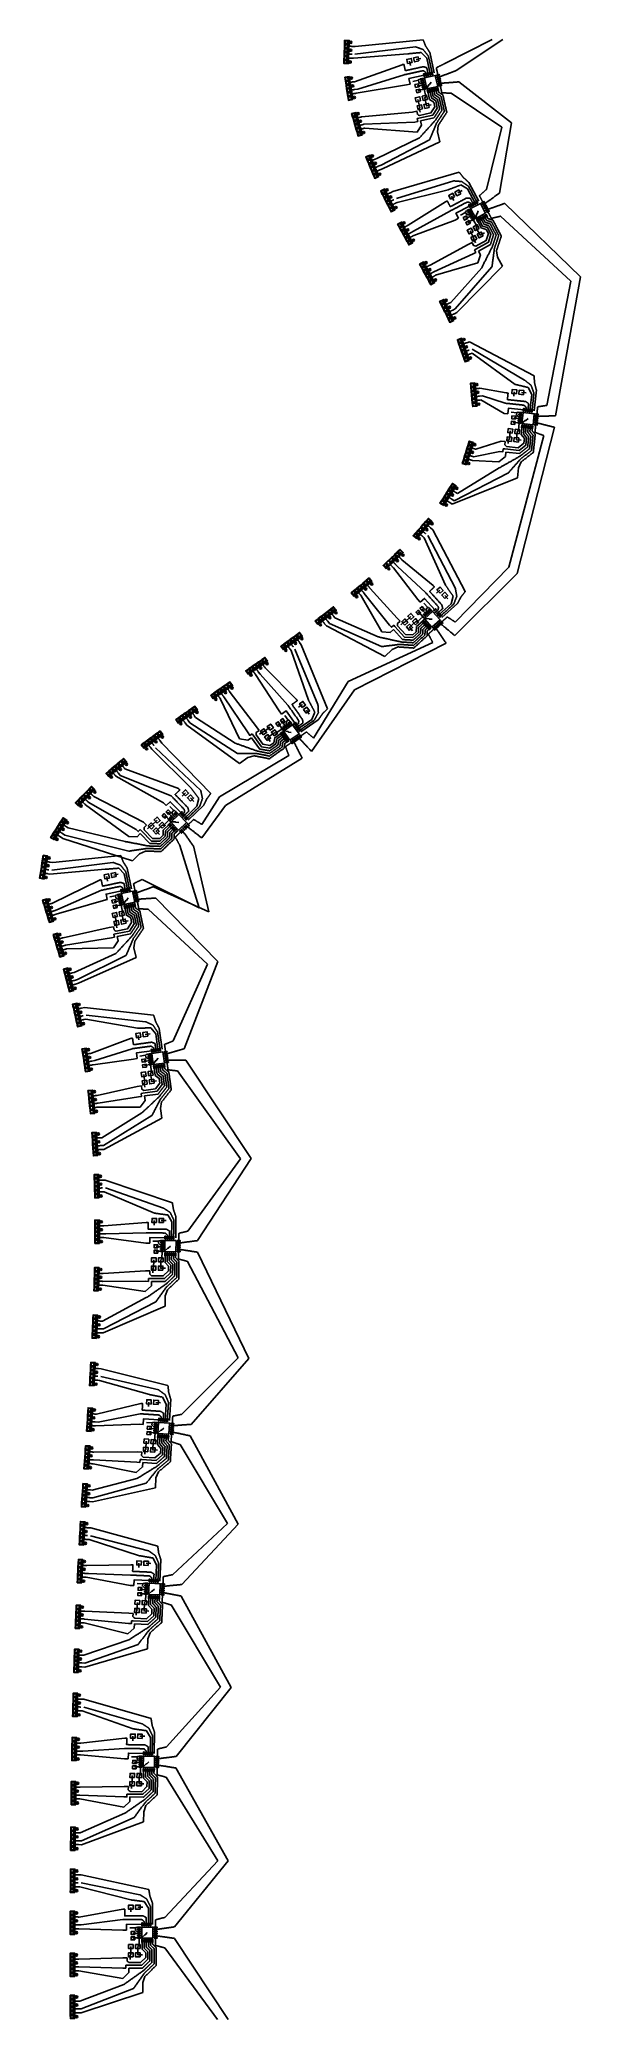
# Model space of a CAD drawing. Header units: millimetres. Extents: x 205 to 336, y 438 to 916.
import ezdxf

# ---------------------------------------------------------------- set-up
doc = ezdxf.new("R2010")
doc.units = ezdxf.units.MM
doc.header["$MEASUREMENT"] = 0
doc.layers.add('1_top copper', color=18, linetype='Continuous', true_color=0x000000)

msp = doc.modelspace()

# ---------------------------------------------------------------- linework, layer by layer
at = {"layer": '1_top copper'}
for p, q in [((280.63, 914.29), (281.33, 914.26)), ((295.87, 914.2), (281.27, 912.38)), ((281.33, 914.26), (297.7, 915.9)), ((302.92, 910.14), (314.39, 915.93)), ((305.7, 908.44), (316.93, 915.93)), ((280.54, 911.46), (280.94, 911.45)), ((280.94, 911.45), (294.03, 912.5)), ((281.13, 905.77), (292.63, 909.87)), ((280.93, 905.74), (281.13, 905.77)), ((281.22, 903.88), (281.92, 903.99)), ((281.57, 902.98), (293.71, 904.99)), ((281.92, 903.99), (293.17, 907.43)), ((319.03, 895.82), (306.31, 905.72)), ((281.37, 902.95), (281.57, 902.98)), ((316.73, 894.75), (304.51, 903)), ((282.68, 897.23), (282.87, 897.29)), ((282.87, 897.29), (295.17, 898.44)), ((283.21, 895.42), (283.4, 895.48)), ((283.4, 895.48), (295.71, 896)), ((283.47, 894.52), (283.66, 894.57)), ((283.66, 894.57), (296.26, 893.56)), ((312.98, 879.77), (316.73, 894.75)), ((316.12, 878.86), (319.03, 895.82)), ((286.54, 887.23), (296.83, 892.2)), ((287.55, 885.61), (299.28, 891.74)), ((287.91, 884.74), (301.74, 891.28)), ((286.17, 887.07), (286.54, 887.23)), ((286.9, 885.34), (287.55, 885.61)), ((287.27, 884.47), (287.91, 884.74)), ((290.44, 879.28), (306.42, 883.94)), ((305.11, 881.81), (291.28, 877.59)), ((291.43, 876.61), (303.79, 879.69)), ((289.81, 878.96), (290.44, 879.28)), ((291.07, 876.43), (291.43, 876.61)), ((294.09, 871.11), (303.13, 876.77)), ((335.68, 858.62), (317.42, 876.39)), ((293.91, 871.01), (294.09, 871.11)), ((295.43, 869.7), (304.3, 874.57)), ((295.44, 868.63), (305.47, 872.36)), ((333.35, 857.62), (316.41, 873.29)), ((294.81, 869.36), (295.43, 869.7)), ((295.26, 868.53), (295.44, 868.63)), ((299.38, 861.5), (308.61, 866.43)), ((299.21, 861.4), (299.38, 861.5)), ((300.29, 859.84), (309.77, 864.22)), ((300.74, 859.02), (310.94, 862.01)), ((304.39, 852.48), (311.85, 860.84)), ((305.48, 850.92), (314.34, 861.05)), ((305.89, 850.07), (316.84, 861.26)), ((300.11, 859.75), (300.29, 859.84)), ((300.56, 858.92), (300.74, 859.02)), ((327.61, 827.62), (333.35, 857.62)), ((329.71, 825.12), (335.68, 858.62)), ((304.03, 852.3), (304.39, 852.48)), ((304.85, 850.61), (305.48, 850.92)), ((305.26, 849.76), (305.89, 850.07)), ((308.25, 842.76), (308.91, 842.99)), ((308.91, 842.99), (324.5, 834.74)), ((322.22, 833.72), (309.53, 841.21)), ((309.17, 840.09), (309.55, 840.22)), ((309.55, 840.22), (319.94, 832.69)), ((311.17, 831.73), (311.37, 831.75)), ((311.37, 831.75), (317.77, 830.64)), ((311.35, 829.85), (312.06, 829.92)), ((311.44, 828.92), (311.64, 828.93)), ((311.64, 828.93), (317.24, 825.67)), ((312.06, 829.92), (317.5, 828.15)), ((320.42, 787.07), (329.41, 822.34)), ((310.44, 817.03), (316.53, 819)), ((318.39, 788.6), (326.84, 820.34)), ((305.99, 806.36), (316.11, 812.55)), ((309.41, 814.39), (309.6, 814.33)), ((309.6, 814.33), (316, 814.03)), ((309.69, 815.29), (309.88, 815.23)), ((309.88, 815.23), (316.27, 816.51)), ((310.25, 817.09), (310.44, 817.03)), ((304.73, 803.81), (320.47, 810.12)), ((305.24, 804.6), (318.29, 811.34)), ((304.14, 804.18), (304.73, 803.81)), ((304.64, 804.98), (305.24, 804.6)), ((305.65, 806.57), (305.99, 806.36)), ((297.67, 795.94), (297.97, 795.68)), ((297.97, 795.68), (303.12, 784.21)), ((305.5, 783.46), (298.82, 796.19)), ((299.52, 798.07), (300.05, 797.61)), ((300.05, 797.61), (307.89, 782.7)), ((291.07, 789.22), (291.56, 788.7)), ((291.56, 788.7), (298.28, 782.46)), ((292.44, 790.51), (292.57, 790.37)), ((292.57, 790.37), (300.13, 784.13)), ((305.46, 775.32), (318.39, 788.6)), ((290.39, 788.57), (290.53, 788.42)), ((290.53, 788.42), (296.43, 780.78)), ((305.35, 772.06), (320.42, 787.07)), ((282.65, 781.79), (282.77, 781.64)), ((282.77, 781.64), (287.74, 772.92)), ((283.37, 782.4), (283.49, 782.24)), ((283.49, 782.24), (289.6, 774.6)), ((284.81, 783.61), (284.94, 783.46)), ((284.94, 783.46), (291.45, 776.28)), ((273.93, 774.93), (274.36, 774.37)), ((274.36, 774.37), (288.47, 767.03)), ((274.68, 775.5), (275.11, 774.94)), ((275.11, 774.94), (287.66, 769.39)), ((276.17, 776.65), (276.42, 776.34)), ((276.42, 776.34), (286.84, 771.76)), ((267.89, 770.42), (268.3, 769.86)), ((268.3, 769.86), (274.6, 754.35)), ((279.63, 760.97), (300.03, 770.41)), ((281.15, 758.94), (303.28, 770.19)), ((265.6, 768.76), (265.84, 768.44)), ((265.84, 768.44), (270.06, 756.44)), ((272.33, 755.39), (266.78, 768.75)), ((257.16, 762.79), (257.27, 762.63)), ((257.27, 762.63), (262.99, 753.85)), ((257.93, 763.33), (258.34, 762.75)), ((258.34, 762.75), (265.04, 755.29)), ((259.47, 764.41), (259.59, 764.25)), ((259.59, 764.25), (267.08, 756.72)), ((271.29, 747.32), (279.63, 760.97)), ((248.69, 756.91), (248.8, 756.74)), ((248.8, 756.74), (253.41, 747.12)), ((249.46, 757.44), (249.57, 757.28)), ((249.57, 757.28), (255.46, 748.55)), ((251.01, 758.52), (251.12, 758.35)), ((251.12, 758.35), (257.5, 749.99)), ((270.78, 744.1), (281.15, 758.94)), ((240.25, 751.01), (240.65, 750.44)), ((240.65, 750.44), (253.41, 741.18)), ((241.02, 751.55), (241.43, 750.98)), ((241.43, 750.98), (252.89, 743.62)), ((242.56, 752.64), (242.79, 752.31)), ((242.79, 752.31), (252.37, 746.07)), ((234.23, 746.67), (234.64, 746.11)), ((234.64, 746.11), (246.46, 733.95)), ((231.96, 744.98), (232.2, 744.66)), ((232.2, 744.66), (241.65, 735.31)), ((244.05, 734.63), (233.14, 744.98)), ((248.57, 733.11), (265.3, 743.11)), ((250.05, 731.05), (268.5, 742.5)), ((223.44, 738.24), (223.56, 738.08)), ((223.56, 738.08), (235.07, 731.66)), ((224.16, 738.84), (224.61, 738.3)), ((224.61, 738.3), (236.87, 733.4)), ((225.61, 740.04), (225.74, 739.89)), ((225.74, 739.89), (238.67, 735.13)), ((216.1, 731.32), (216.25, 731.19)), ((216.76, 732), (216.9, 731.86)), ((216.9, 731.86), (228.44, 725.27)), ((218.07, 733.35), (218.21, 733.21)), ((218.21, 733.21), (230.24, 727.01)), ((244.27, 726.49), (248.57, 733.11)), ((216.25, 731.19), (226.64, 723.54)), ((244.26, 723.23), (250.05, 731.05)), ((210.16, 723.48), (210.75, 723.11)), ((210.66, 724.28), (211.26, 723.9)), ((210.75, 723.11), (227.55, 717.67)), ((211.26, 723.9), (226.66, 720.01)), ((211.66, 725.87), (212, 725.66)), ((212, 725.66), (225.77, 722.34)), ((207.67, 717.36), (208.36, 717.25)), ((222.85, 717.31), (208.08, 715.39)), ((208.36, 717.25), (224.71, 718.99)), ((243.64, 706.32), (238.99, 721.41)), ((245.99, 705.37), (242.25, 721.29)), ((207.24, 714.56), (207.64, 714.5)), ((207.64, 714.5), (221, 715.64)), ((208.27, 707.47), (219.56, 713.02)), ((229.86, 713.17), (243.64, 706.32)), ((208.08, 707.41), (208.27, 707.47)), ((209.11, 704.77), (220.58, 708.12)), ((209.31, 705.82), (220.07, 710.57)), ((232.62, 711.43), (245.99, 705.37)), ((248.15, 693.35), (233.19, 708.7)), ((208.64, 705.61), (209.31, 705.82)), ((208.92, 704.71), (209.11, 704.77)), ((245.69, 692.74), (231.36, 706)), ((210.65, 699.07), (210.85, 699.12)), ((210.85, 699.12), (221.96, 701.56)), ((211.38, 697.32), (222.47, 699.11)), ((211.19, 697.26), (211.38, 697.32)), ((211.46, 696.36), (211.65, 696.42)), ((211.65, 696.42), (222.98, 696.67)), ((213.48, 690.76), (223.54, 695.3)), ((214.27, 689.02), (225.99, 694.81)), ((214.5, 688.11), (228.44, 694.32)), ((240.03, 672.3), (248.15, 693.35)), ((213.1, 690.65), (213.48, 690.76)), ((213.58, 688.83), (214.27, 689.02)), ((237.4, 674.22), (245.69, 692.74)), ((213.83, 687.92), (214.5, 688.11)), ((215.26, 682.13), (215.95, 682.28)), ((215.88, 679.37), (216.27, 679.46)), ((215.95, 682.28), (232.67, 680.39)), ((216.27, 679.46), (228.73, 677.31)), ((230.7, 678.85), (216.36, 680.45)), ((217.65, 671.23), (227.12, 674.8)), ((217.45, 671.2), (217.65, 671.23)), ((217.75, 669.34), (218.44, 669.45)), ((218.09, 668.44), (227.79, 669.84)), ((218.44, 669.45), (227.46, 672.32)), ((256.19, 645.83), (240.41, 669.53)), ((217.89, 668.41), (218.09, 668.44)), ((253.66, 645.72), (238.39, 666.97)), ((218.86, 661.02), (219.06, 661.04)), ((219.06, 661.04), (228.71, 663.2)), ((219.26, 659.17), (229.05, 660.72)), ((219.06, 659.15), (219.26, 659.17)), ((219.16, 658.21), (219.36, 658.23)), ((219.36, 658.23), (229.39, 658.24)), ((220.17, 650.83), (229.84, 656.84)), ((220.59, 648.97), (232.25, 656.18)), ((220.64, 648.03), (234.66, 655.52)), ((219.77, 650.81), (220.17, 650.83)), ((219.88, 648.93), (220.59, 648.97)), ((219.94, 647.99), (220.64, 648.03)), ((240.95, 628.3), (253.66, 645.72)), ((243.27, 626), (256.19, 645.83)), ((220.25, 640.59), (220.95, 640.61)), ((220.95, 640.61), (237.19, 635.1)), ((220.33, 637.77), (220.73, 637.78)), ((220.73, 637.78), (232.84, 632.63)), ((235.02, 633.87), (221.01, 638.73)), ((220.41, 627.67), (221.12, 627.67)), ((220.41, 626.73), (220.61, 626.73)), ((220.42, 629.56), (220.62, 629.56)), ((220.61, 626.73), (230.81, 625.39)), ((220.62, 629.56), (230.87, 630.39)), ((221.12, 627.67), (230.84, 627.89)), ((255.62, 597.58), (243.24, 623.21)), ((220.29, 618.06), (220.49, 618.06)), ((220.49, 618.06), (230.72, 618.68)), ((253.08, 597.71), (240.86, 620.98)), ((220.21, 615.24), (220.41, 615.23)), ((220.24, 616.18), (220.44, 616.17)), ((220.3, 606.56), (230.9, 612.23)), ((220.41, 615.23), (230.66, 613.68)), ((220.44, 616.17), (230.69, 616.18)), ((220.48, 603.73), (235.48, 610.21)), ((220.53, 604.67), (233.19, 611.22)), ((219.78, 603.76), (220.48, 603.73)), ((219.82, 604.7), (220.53, 604.67)), ((219.91, 606.58), (220.3, 606.56)), ((239.51, 584.07), (253.08, 597.71)), ((241.71, 581.65), (255.62, 597.58)), ((219.34, 595.12), (220.03, 595.08)), ((233.88, 589.94), (219.93, 593.19)), ((220.03, 595.08), (236.12, 591.06)), ((219.17, 592.3), (219.57, 592.27)), ((219.57, 592.27), (231.64, 588.83)), ((218.66, 584.12), (218.86, 584.1)), ((218.86, 584.1), (229.55, 586.69)), ((219.24, 582.19), (229.39, 584.2)), ((218.47, 581.3), (218.67, 581.29)), ((218.53, 582.24), (219.24, 582.19)), ((218.67, 581.29), (229.23, 581.7)), ((253.03, 557.59), (241.52, 578.87)), ((218.04, 574.96), (218.24, 574.95)), ((218.24, 574.95), (228.79, 575.01)), ((250.49, 557.75), (239.03, 576.76)), ((217.85, 572.14), (218.05, 572.13)), ((217.91, 573.08), (218.11, 573.07)), ((218.05, 572.13), (228.46, 570.02)), ((218.11, 573.07), (228.63, 572.51)), ((217.41, 565.82), (217.81, 565.79)), ((217.81, 565.79), (228.63, 568.55)), ((217.93, 562.96), (233.09, 566.3)), ((217.99, 563.89), (230.86, 567.42)), ((217.23, 563), (217.93, 562.96)), ((217.29, 563.94), (217.99, 563.89)), ((216.83, 556.69), (217.53, 556.65)), ((231.45, 551.11), (217.43, 554.77)), ((217.53, 556.65), (233.66, 552.27)), ((237.21, 545.35), (250.49, 557.75)), ((239.45, 542.98), (253.03, 557.59)), ((216.67, 553.87), (217.07, 553.84)), ((217.07, 553.84), (229.24, 549.94)), ((216.24, 545.67), (216.94, 545.63)), ((216.33, 547.55), (216.53, 547.54)), ((216.53, 547.54), (227.2, 547.76)), ((216.94, 545.63), (227.09, 545.26)), ((216.19, 544.73), (216.39, 544.72)), ((216.39, 544.72), (226.97, 542.77)), ((251.35, 518.15), (239.33, 540.2)), ((215.83, 536.54), (216.03, 536.53)), ((216.03, 536.53), (226.68, 536.07)), ((248.81, 518.23), (236.88, 538.04)), ((215.72, 533.72), (215.92, 533.71)), ((215.75, 534.66), (215.95, 534.65)), ((215.92, 533.71), (226.46, 531.07)), ((215.95, 534.65), (226.57, 533.57)), ((215.43, 525.92), (215.83, 525.91)), ((215.83, 525.91), (226.65, 529.61)), ((216.04, 523.07), (231.16, 527.45)), ((216.08, 524.01), (228.91, 528.53)), ((215.34, 523.1), (216.04, 523.07)), ((215.37, 524.04), (216.08, 524.01)), ((235.79, 503.78), (248.81, 518.23)), ((238.1, 501.48), (251.35, 518.15)), ((215.05, 512.47), (215.45, 512.46)), ((215.12, 515.29), (215.82, 515.27)), ((215.45, 512.46), (227.7, 508.15)), ((229.88, 509.38), (215.78, 513.39)), ((215.82, 515.27), (232.05, 510.6)), ((214.82, 501.84), (215.02, 501.83)), ((214.84, 502.78), (215.54, 502.76)), ((214.87, 504.66), (215.07, 504.66)), ((215.02, 501.83), (225.63, 500.92)), ((215.07, 504.66), (225.71, 505.92)), ((215.54, 502.76), (225.67, 503.42)), ((238.05, 498.69), (250.67, 476.27)), ((214.69, 494.05), (214.89, 494.05)), ((214.89, 494.05), (225.52, 494.21)), ((248.13, 476.29), (235.67, 496.46)), ((214.68, 492.16), (214.88, 492.16)), ((214.68, 491.22), (214.88, 491.22)), ((214.88, 492.16), (225.48, 491.71)), ((214.88, 491.22), (225.44, 489.21)), ((214.96, 483.01), (225.68, 487.75)), ((214.56, 483.01), (214.96, 483.01)), ((215.24, 480.18), (230.24, 485.72)), ((215.25, 481.12), (227.96, 486.73)), ((214.54, 480.19), (215.24, 480.18)), ((214.55, 481.13), (215.25, 481.12)), ((235.34, 462.61), (248.13, 476.29)), ((250.67, 476.27), (237.68, 460.34)), ((214.47, 470.04), (214.87, 470.04)), ((215.19, 472.86), (214.49, 472.87)), ((214.87, 470.04), (227.18, 466.85)), ((229.34, 468.11), (215.18, 470.98)), ((231.5, 469.37), (215.19, 472.86)), ((225.23, 464.58), (214.65, 462.72)), ((214.64, 459.9), (214.44, 459.9)), ((214.65, 462.72), (214.45, 462.72)), ((215.15, 460.84), (214.45, 460.84)), ((225.23, 459.58), (214.64, 459.9)), ((225.23, 462.08), (215.15, 460.84)), ((235.33, 455.29), (248.09, 438)), ((237.68, 457.55), (250.63, 438)), ((214.64, 452.58), (214.44, 452.57)), ((214.44, 450.69), (214.64, 450.69)), ((214.64, 449.75), (214.44, 449.75)), ((225.22, 452.87), (214.64, 452.58)), ((214.64, 450.69), (225.22, 450.37)), ((225.22, 447.87), (214.64, 449.75)), ((225.48, 446.42), (214.86, 442.43)), ((227.78, 445.44), (215.17, 440.55)), ((214.86, 442.43), (214.46, 442.43)), ((215.17, 440.55), (214.46, 440.54)), ((230.08, 444.46), (215.16, 439.6)), ((215.16, 439.6), (214.46, 439.6))]:
    msp.add_line(p, q, dxfattribs=at)
for points in [[(279.74, 911.98), (279.77, 912.88), (278.67, 912.91), (278.64, 912.01)], [(279.77, 912.93), (279.8, 913.83), (278.7, 913.86), (278.67, 912.96)], [(279.81, 913.88), (279.84, 914.78), (278.74, 914.81), (278.71, 913.91)], [(279.84, 914.83), (279.87, 915.72), (278.77, 915.76), (278.74, 914.86)], [(279.65, 913.06), (279.67, 913.71), (278.83, 913.73), (278.8, 913.08)], [(279.68, 914.01), (279.71, 914.65), (278.86, 914.68), (278.84, 914.03)], [(279.72, 914.95), (279.74, 915.6), (278.89, 915.63), (278.87, 914.98)], [(279.68, 910.08), (279.71, 910.98), (278.61, 911.01), (278.58, 910.12)], [(279.71, 911.03), (279.74, 911.93), (278.64, 911.96), (278.61, 911.06)], [(279.56, 910.21), (279.58, 910.86), (278.73, 910.89), (278.71, 910.24)], [(279.59, 911.16), (279.61, 911.81), (278.76, 911.84), (278.74, 911.19)], [(279.62, 912.11), (279.64, 912.76), (278.79, 912.78), (278.77, 912.13)], [(295.05, 910.41), (294.84, 911.38), (293.76, 911.14), (293.98, 910.17)], [(296.71, 910.77), (296.5, 911.75), (295.42, 911.51), (295.64, 910.54)], [(300.08, 907.45), (299.93, 908.13), (299.76, 908.09), (299.91, 907.42)], [(280.05, 906.12), (279.91, 907.01), (278.82, 906.84), (278.96, 905.95)], [(279.91, 906.22), (279.81, 906.87), (278.97, 906.73), (279.07, 906.09)], [(280.2, 905.18), (280.06, 906.07), (278.97, 905.9), (279.11, 905.01)], [(280.05, 905.28), (279.95, 905.93), (279.11, 905.8), (279.21, 905.15)], [(280.34, 904.24), (280.2, 905.13), (279.12, 904.96), (279.26, 904.07)], [(280.2, 904.35), (280.1, 904.99), (279.26, 904.86), (279.36, 904.22)], [(280.49, 903.3), (280.35, 904.19), (279.26, 904.02), (279.4, 903.13)], [(280.35, 903.41), (280.25, 904.05), (279.41, 903.92), (279.51, 903.28)], [(296.76, 904.56), (296.61, 905.25), (295.73, 905.05), (295.89, 904.37)], [(297.05, 903.29), (296.89, 903.98), (296.02, 903.78), (296.17, 903.1)], [(297.08, 906.28), (297.75, 906.43), (297.72, 906.61), (297.04, 906.45)], [(297.18, 905.8), (297.86, 905.95), (297.82, 906.12), (297.15, 905.97)], [(297.29, 905.31), (297.97, 905.46), (297.93, 905.63), (297.25, 905.48)], [(297.4, 904.82), (298.08, 904.97), (298.04, 905.14), (297.36, 904.99)], [(297.51, 904.33), (298.19, 904.48), (298.15, 904.65), (297.47, 904.5)], [(297.62, 903.84), (298.3, 903.99), (298.26, 904.17), (297.58, 904.01)], [(298.13, 907.02), (297.98, 907.7), (297.8, 907.66), (297.96, 906.98)], [(301.23, 904.63), (300.64, 907.27), (298.01, 906.68), (298.59, 904.05)], [(298.61, 907.13), (298.46, 907.81), (298.29, 907.77), (298.44, 907.09)], [(298.99, 903.11), (298.84, 903.79), (298.67, 903.76), (298.82, 903.08)], [(299.1, 907.24), (298.95, 907.91), (298.78, 907.88), (298.93, 907.2)], [(299.48, 903.22), (299.33, 903.9), (299.16, 903.86), (299.31, 903.19)], [(299.59, 907.35), (299.44, 908.02), (299.27, 907.99), (299.42, 907.31)], [(299.97, 903.33), (299.82, 904.01), (299.65, 903.97), (299.8, 903.29)], [(300.46, 903.44), (300.31, 904.12), (300.14, 904.08), (300.29, 903.4)], [(300.95, 903.55), (300.8, 904.23), (300.63, 904.19), (300.78, 903.51)], [(300.98, 907.15), (301.66, 907.3), (301.62, 907.47), (300.94, 907.32)], [(301.09, 906.66), (301.77, 906.82), (301.73, 906.99), (301.05, 906.84)], [(301.43, 903.66), (301.28, 904.34), (301.11, 904.3), (301.26, 903.62)], [(301.2, 906.18), (301.88, 906.33), (301.84, 906.5), (301.16, 906.35)], [(301.31, 905.69), (301.98, 905.84), (301.95, 906.01), (301.27, 905.86)], [(301.41, 905.2), (302.09, 905.35), (302.05, 905.52), (301.38, 905.37)], [(301.52, 904.71), (302.2, 904.86), (302.16, 905.03), (301.49, 904.88)], [(280.64, 902.37), (280.5, 903.25), (279.41, 903.08), (279.55, 902.2)], [(280.49, 902.47), (280.39, 903.11), (279.55, 902.98), (279.65, 902.34)], [(280.78, 901.43), (280.65, 902.32), (279.56, 902.15), (279.7, 901.26)], [(280.64, 901.53), (280.54, 902.17), (279.7, 902.04), (279.8, 901.4)], [(297.12, 901.13), (296.9, 902.11), (295.83, 901.87), (296.04, 900.89)], [(297.55, 899.18), (297.33, 900.16), (296.26, 899.92), (296.48, 898.94)], [(298.78, 901.5), (298.56, 902.48), (297.49, 902.24), (297.7, 901.26)], [(299.21, 899.55), (298.99, 900.53), (297.92, 900.29), (298.14, 899.31)], [(281.76, 897.5), (281.5, 898.36), (280.45, 898.05), (280.7, 897.19)], [(281.6, 897.58), (281.42, 898.2), (280.6, 897.97), (280.79, 897.34)], [(282.02, 896.58), (281.77, 897.45), (280.71, 897.14), (280.97, 896.28)], [(281.87, 896.67), (281.69, 897.29), (280.87, 897.05), (281.05, 896.43)], [(282.29, 895.67), (282.04, 896.53), (280.98, 896.23), (281.23, 895.36)], [(282.13, 895.76), (281.95, 896.38), (281.13, 896.14), (281.32, 895.52)], [(282.55, 894.76), (282.3, 895.62), (281.25, 895.32), (281.5, 894.45)], [(282.4, 894.84), (282.22, 895.47), (281.4, 895.23), (281.58, 894.61)], [(282.82, 893.85), (282.57, 894.71), (281.51, 894.4), (281.76, 893.54)], [(282.66, 893.93), (282.48, 894.56), (281.67, 894.32), (281.85, 893.69)], [(283.08, 892.93), (282.83, 893.8), (281.78, 893.49), (282.03, 892.63)], [(282.93, 893.02), (282.75, 893.64), (281.93, 893.41), (282.11, 892.78)], [(285.22, 887.23), (284.87, 888.06), (283.86, 887.63), (284.21, 886.8)], [(285.06, 887.3), (284.81, 887.89), (284.02, 887.56), (284.28, 886.97)], [(285.59, 886.35), (285.24, 887.18), (284.23, 886.76), (284.58, 885.93)], [(285.43, 886.42), (285.18, 887.02), (284.39, 886.69), (284.64, 886.09)], [(285.96, 885.48), (285.61, 886.31), (284.6, 885.88), (284.95, 885.05)], [(285.8, 885.54), (285.54, 886.14), (284.76, 885.81), (285.01, 885.21)], [(286.33, 884.6), (285.98, 885.43), (284.96, 885), (285.31, 884.18)], [(286.16, 884.67), (285.91, 885.27), (285.13, 884.94), (285.38, 884.34)], [(286.7, 883.73), (286.35, 884.56), (285.33, 884.13), (285.68, 883.3)], [(286.53, 883.79), (286.28, 884.39), (285.5, 884.06), (285.75, 883.46)], [(287.06, 882.85), (286.72, 883.68), (285.7, 883.25), (286.05, 882.42)], [(286.9, 882.92), (286.65, 883.52), (285.87, 883.19), (286.12, 882.59)], [(288.85, 879.06), (288.45, 879.87), (287.47, 879.38), (287.87, 878.57)], [(288.69, 879.12), (288.4, 879.7), (287.64, 879.32), (287.93, 878.74)], [(306.83, 878.73), (306.36, 879.62), (305.39, 879.1), (305.86, 878.22)], [(289.28, 878.21), (288.88, 879.02), (287.89, 878.53), (288.29, 877.72)], [(289.11, 878.27), (288.82, 878.85), (288.06, 878.47), (288.35, 877.89)], [(289.7, 877.36), (289.3, 878.17), (288.32, 877.68), (288.72, 876.87)], [(289.53, 877.42), (289.24, 878), (288.48, 877.62), (288.77, 877.04)], [(290.12, 876.51), (289.72, 877.31), (288.74, 876.82), (289.14, 876.02)], [(289.96, 876.57), (289.67, 877.15), (288.91, 876.77), (289.2, 876.19)], [(290.55, 875.66), (290.15, 876.46), (289.16, 875.97), (289.56, 875.17)], [(290.38, 875.71), (290.09, 876.3), (289.33, 875.92), (289.62, 875.34)], [(290.97, 874.81), (290.57, 875.61), (289.59, 875.12), (289.99, 874.32)], [(290.8, 874.86), (290.51, 875.45), (289.75, 875.07), (290.04, 874.49)], [(305.33, 877.94), (304.86, 878.82), (303.89, 878.31), (304.36, 877.42)], [(308.37, 874.5), (308.98, 874.82), (308.9, 874.98), (308.28, 874.65)], [(309.18, 875.48), (308.86, 876.1), (308.71, 876.02), (309.03, 875.4)], [(309.63, 875.72), (309.3, 876.33), (309.15, 876.25), (309.47, 875.64)], [(312.81, 874.01), (311.55, 876.39), (309.16, 875.13), (310.42, 872.74)], [(310.07, 875.95), (309.74, 876.57), (309.59, 876.48), (309.91, 875.87)], [(310.51, 876.19), (310.19, 876.8), (310.03, 876.72), (310.36, 876.1)], [(310.95, 876.42), (310.63, 877.03), (310.47, 876.95), (310.8, 876.34)], [(311.9, 876.37), (312.52, 876.69), (312.43, 876.85), (311.82, 876.52)], [(312.14, 875.93), (312.75, 876.25), (312.67, 876.41), (312.05, 876.08)], [(312.37, 875.48), (312.98, 875.81), (312.9, 875.96), (312.29, 875.64)], [(312.6, 875.04), (313.22, 875.37), (313.14, 875.52), (312.52, 875.2)], [(312.84, 874.6), (313.45, 874.93), (313.37, 875.08), (312.76, 874.75)], [(313.07, 874.16), (313.69, 874.48), (313.6, 874.64), (312.99, 874.31)], [(292.96, 871.08), (292.53, 871.87), (291.56, 871.34), (291.99, 870.55)], [(292.79, 871.13), (292.48, 871.7), (291.73, 871.29), (292.04, 870.72)], [(293.41, 870.24), (292.98, 871.03), (292.01, 870.51), (292.44, 869.72)], [(293.24, 870.29), (292.93, 870.86), (292.18, 870.46), (292.49, 869.89)], [(293.86, 869.41), (293.43, 870.2), (292.47, 869.67), (292.9, 868.88)], [(293.69, 869.46), (293.38, 870.03), (292.64, 869.62), (292.95, 869.05)], [(308.52, 872.76), (308.19, 873.37), (307.4, 872.95), (307.73, 872.33)], [(309.13, 871.61), (308.8, 872.22), (308.01, 871.8), (308.33, 871.19)], [(309.77, 869.54), (309.3, 870.42), (308.33, 869.91), (308.8, 869.03)], [(308.6, 874.06), (309.21, 874.38), (309.13, 874.54), (308.52, 874.21)], [(308.83, 873.61), (309.45, 873.94), (309.37, 874.09), (308.75, 873.77)], [(309.07, 873.17), (309.68, 873.5), (309.6, 873.65), (308.99, 873.33)], [(309.3, 872.73), (309.92, 873.05), (309.83, 873.21), (309.22, 872.88)], [(309.54, 872.29), (310.15, 872.61), (310.07, 872.77), (309.45, 872.44)], [(311.27, 870.34), (310.8, 871.22), (309.83, 870.71), (310.3, 869.82)], [(311.06, 871.95), (310.73, 872.56), (310.58, 872.48), (310.9, 871.87)], [(311.5, 872.18), (311.17, 872.8), (311.02, 872.72), (311.34, 872.1)], [(311.94, 872.42), (311.61, 873.03), (311.46, 872.95), (311.78, 872.33)], [(312.38, 872.65), (312.06, 873.26), (311.9, 873.18), (312.23, 872.57)], [(312.82, 872.88), (312.5, 873.5), (312.34, 873.42), (312.67, 872.8)], [(313.27, 873.12), (312.94, 873.73), (312.79, 873.65), (313.11, 873.04)], [(294.32, 868.57), (293.89, 869.36), (292.92, 868.84), (293.35, 868.05)], [(294.15, 868.62), (293.84, 869.19), (293.09, 868.79), (293.4, 868.22)], [(294.77, 867.74), (294.34, 868.53), (293.37, 868), (293.8, 867.21)], [(294.6, 867.79), (294.29, 868.36), (293.54, 867.95), (293.85, 867.38)], [(295.22, 866.9), (294.79, 867.69), (293.83, 867.17), (294.26, 866.38)], [(295.05, 866.95), (294.74, 867.53), (294, 867.12), (294.31, 866.55)], [(310.71, 867.77), (310.24, 868.66), (309.27, 868.14), (309.73, 867.26)], [(312.21, 868.57), (311.74, 869.45), (310.77, 868.94), (311.24, 868.05)], [(298.25, 861.46), (297.82, 862.25), (296.85, 861.72), (297.29, 860.93)], [(298.08, 861.51), (297.77, 862.08), (297.02, 861.67), (297.33, 861.1)], [(298.71, 860.63), (298.27, 861.42), (297.31, 860.89), (297.74, 860.1)], [(298.54, 860.68), (298.22, 861.25), (297.48, 860.84), (297.79, 860.27)], [(299.16, 859.79), (298.73, 860.58), (297.76, 860.05), (298.2, 859.26)], [(298.99, 859.84), (298.68, 860.41), (297.93, 860), (298.25, 859.43)], [(299.62, 858.96), (299.19, 859.75), (298.22, 859.22), (298.65, 858.43)], [(299.45, 859.01), (299.14, 859.58), (298.39, 859.17), (298.7, 858.6)], [(300.07, 858.12), (299.64, 858.91), (298.68, 858.39), (299.11, 857.6)], [(299.9, 858.17), (299.59, 858.74), (298.85, 858.34), (299.16, 857.77)], [(300.53, 857.29), (300.1, 858.08), (299.13, 857.55), (299.56, 856.76)], [(300.36, 857.34), (300.05, 857.91), (299.3, 857.5), (299.61, 856.93)], [(303.07, 852.41), (302.68, 853.22), (301.69, 852.74), (302.08, 851.93)], [(302.9, 852.47), (302.62, 853.05), (301.86, 852.68), (302.14, 852.1)], [(303.49, 851.56), (303.09, 852.37), (302.1, 851.89), (302.5, 851.08)], [(303.32, 851.61), (303.03, 852.2), (302.27, 851.83), (302.55, 851.24)], [(303.9, 850.7), (303.51, 851.51), (302.52, 851.03), (302.91, 850.22)], [(303.73, 850.76), (303.45, 851.34), (302.68, 850.97), (302.97, 850.39)], [(304.32, 849.85), (303.92, 850.66), (302.93, 850.18), (303.33, 849.37)], [(304.15, 849.91), (303.86, 850.49), (303.1, 850.12), (303.38, 849.53)], [(304.73, 848.99), (304.34, 849.8), (303.35, 849.32), (303.74, 848.51)], [(304.56, 849.05), (304.28, 849.64), (303.51, 849.26), (303.8, 848.68)], [(305.14, 848.14), (304.75, 848.95), (303.76, 848.47), (304.16, 847.66)], [(304.98, 848.2), (304.69, 848.78), (303.93, 848.41), (304.21, 847.82)], [(307.31, 842.98), (307.02, 843.83), (305.98, 843.47), (306.27, 842.62)], [(307.15, 843.06), (306.94, 843.67), (306.14, 843.39), (306.35, 842.78)], [(307.62, 842.08), (307.33, 842.93), (306.29, 842.57), (306.59, 841.72)], [(307.47, 842.16), (307.25, 842.77), (306.45, 842.5), (306.66, 841.88)], [(307.94, 841.19), (307.64, 842.04), (306.6, 841.68), (306.9, 840.82)], [(307.78, 841.26), (307.56, 841.88), (306.76, 841.6), (306.97, 840.98)], [(308.25, 840.29), (307.95, 841.14), (306.91, 840.78), (307.21, 839.93)], [(308.09, 840.36), (307.88, 840.98), (307.07, 840.7), (307.29, 840.09)], [(308.56, 839.39), (308.26, 840.24), (307.22, 839.88), (307.52, 839.03)], [(308.4, 839.47), (308.19, 840.08), (307.38, 839.8), (307.6, 839.19)], [(308.87, 838.49), (308.57, 839.34), (307.54, 838.98), (307.83, 838.13)], [(308.71, 838.57), (308.5, 839.18), (307.69, 838.91), (307.91, 838.29)], [(310.31, 832.16), (310.22, 833.05), (309.13, 832.95), (309.22, 832.05)], [(310.4, 831.21), (310.32, 832.11), (309.22, 832), (309.31, 831.11)], [(310.17, 832.27), (310.11, 832.92), (309.27, 832.83), (309.33, 832.19)], [(310.27, 831.32), (310.2, 831.97), (309.36, 831.89), (309.42, 831.24)], [(310.5, 830.27), (310.41, 831.16), (309.31, 831.06), (309.4, 830.16)], [(310.59, 829.32), (310.5, 830.22), (309.41, 830.11), (309.49, 829.21)], [(310.36, 830.38), (310.3, 831.03), (309.45, 830.94), (309.51, 830.3)], [(310.68, 828.38), (310.59, 829.27), (309.5, 829.16), (309.59, 828.27)], [(310.45, 829.43), (310.39, 830.08), (309.54, 830), (309.61, 829.35)], [(310.77, 827.43), (310.69, 828.33), (309.59, 828.22), (309.68, 827.32)], [(310.54, 828.49), (310.48, 829.14), (309.63, 829.05), (309.7, 828.41)], [(310.64, 827.54), (310.57, 828.19), (309.73, 828.11), (309.79, 827.46)], [(320.24, 830.38), (320.35, 831.37), (319.25, 831.49), (319.15, 830.49)], [(321.93, 830.2), (322.04, 831.19), (320.94, 831.31), (320.84, 830.31)], [(322.07, 826.19), (322.14, 826.88), (321.97, 826.9), (321.9, 826.21)], [(322.57, 826.13), (322.64, 826.83), (322.47, 826.84), (322.39, 826.15)], [(319.24, 820.93), (319.34, 821.92), (318.25, 822.04), (318.14, 821.05)], [(319.86, 823), (319.93, 823.7), (319.04, 823.79), (318.96, 823.1)], [(320, 824.29), (320.07, 824.99), (319.17, 825.09), (319.1, 824.39)], [(320.58, 823.34), (321.27, 823.27), (321.28, 823.44), (320.59, 823.51)], [(320.63, 823.84), (321.32, 823.76), (321.34, 823.94), (320.65, 824.01)], [(320.68, 824.33), (321.37, 824.26), (321.39, 824.43), (320.7, 824.51)], [(320.73, 824.83), (321.43, 824.76), (321.44, 824.93), (320.75, 825.01)], [(320.79, 825.33), (321.48, 825.25), (321.5, 825.43), (320.81, 825.5)], [(320.84, 825.83), (321.53, 825.75), (321.55, 825.93), (320.86, 826)], [(321.65, 822.21), (321.72, 822.9), (321.55, 822.92), (321.47, 822.23)], [(324.25, 822.94), (324.54, 825.62), (321.85, 825.91), (321.57, 823.22)], [(322.14, 822.16), (322.22, 822.85), (322.04, 822.87), (321.97, 822.18)], [(322.64, 822.1), (322.71, 822.8), (322.54, 822.81), (322.47, 822.12)], [(323.06, 826.08), (323.14, 826.77), (322.96, 826.79), (322.89, 826.1)], [(323.14, 822.05), (323.21, 822.74), (323.04, 822.76), (322.96, 822.07)], [(323.56, 826.03), (323.64, 826.72), (323.46, 826.74), (323.39, 826.05)], [(323.64, 822), (323.71, 822.69), (323.54, 822.71), (323.46, 822.02)], [(324.06, 825.98), (324.13, 826.67), (323.96, 826.69), (323.88, 825.99)], [(324.13, 821.95), (324.21, 822.64), (324.03, 822.65), (323.96, 821.96)], [(324.55, 822.92), (325.24, 822.84), (325.26, 823.02), (324.57, 823.09)], [(324.61, 823.41), (325.3, 823.34), (325.32, 823.51), (324.62, 823.59)], [(324.66, 823.91), (325.35, 823.84), (325.37, 824.01), (324.68, 824.08)], [(324.71, 824.41), (325.4, 824.33), (325.42, 824.51), (324.73, 824.58)], [(324.76, 824.9), (325.46, 824.83), (325.47, 825.01), (324.78, 825.08)], [(324.82, 825.4), (325.51, 825.33), (325.53, 825.5), (324.84, 825.58)], [(309.34, 816.91), (309.61, 817.77), (308.56, 818.1), (308.29, 817.24)], [(309.26, 817.07), (309.46, 817.69), (308.65, 817.94), (308.45, 817.32)], [(309.63, 817.82), (309.9, 818.68), (308.85, 819), (308.58, 818.15)], [(309.55, 817.97), (309.74, 818.59), (308.93, 818.85), (308.74, 818.23)], [(319.02, 818.94), (319.13, 819.94), (318.04, 820.05), (317.93, 819.06)], [(320.71, 818.76), (320.82, 819.76), (319.73, 819.87), (319.62, 818.88)], [(320.93, 820.75), (321.03, 821.74), (319.94, 821.86), (319.83, 820.87)], [(308.21, 813.28), (308.48, 814.14), (307.43, 814.47), (307.16, 813.61)], [(308.13, 813.44), (308.32, 814.06), (307.51, 814.31), (307.32, 813.69)], [(308.49, 814.19), (308.76, 815.05), (307.71, 815.38), (307.44, 814.52)], [(308.41, 814.35), (308.61, 814.97), (307.79, 815.22), (307.6, 814.6)], [(308.78, 815.1), (309.05, 815.96), (308, 816.28), (307.73, 815.43)], [(308.7, 815.25), (308.89, 815.87), (308.08, 816.13), (307.88, 815.51)], [(309.06, 816), (309.33, 816.86), (308.28, 817.19), (308.01, 816.33)], [(308.98, 816.16), (309.17, 816.78), (308.36, 817.03), (308.17, 816.41)], [(304.73, 806.63), (305.21, 807.39), (304.28, 807.98), (303.8, 807.22)], [(304.69, 806.8), (305.03, 807.35), (304.32, 807.81), (303.97, 807.26)], [(305.23, 807.44), (305.71, 808.2), (304.78, 808.78), (304.3, 808.02)], [(305.19, 807.61), (305.54, 808.16), (304.82, 808.61), (304.48, 808.06)], [(302.7, 803.42), (303.18, 804.18), (302.25, 804.77), (301.77, 804)], [(302.66, 803.59), (303.01, 804.14), (302.29, 804.59), (301.94, 804.04)], [(303.21, 804.22), (303.69, 804.98), (302.76, 805.57), (302.28, 804.81)], [(303.17, 804.39), (303.51, 804.94), (302.8, 805.4), (302.45, 804.85)], [(303.71, 805.02), (304.19, 805.79), (303.26, 806.37), (302.78, 805.61)], [(303.67, 805.2), (304.02, 805.75), (303.3, 806.2), (302.96, 805.65)], [(304.22, 805.83), (304.7, 806.59), (303.77, 807.18), (303.29, 806.42)], [(304.18, 806), (304.53, 806.55), (303.81, 807), (303.46, 806.45)], [(297.38, 796.84), (297.97, 797.52), (297.14, 798.24), (296.55, 797.56)], [(298, 797.56), (298.59, 798.24), (297.76, 798.96), (297.17, 798.28)], [(297.99, 797.73), (298.41, 798.22), (297.77, 798.78), (297.34, 798.29)], [(298.62, 798.27), (299.21, 798.95), (298.38, 799.68), (297.79, 799)], [(298.61, 798.45), (299.04, 798.94), (298.39, 799.5), (297.97, 799.01)], [(299.24, 798.99), (299.83, 799.67), (299, 800.39), (298.41, 799.71)], [(299.23, 799.17), (299.66, 799.66), (299.02, 800.22), (298.59, 799.73)], [(296.13, 795.41), (296.72, 796.08), (295.89, 796.81), (295.3, 796.13)], [(296.12, 795.58), (296.54, 796.07), (295.9, 796.63), (295.48, 796.14)], [(296.75, 796.12), (297.34, 796.8), (296.51, 797.52), (295.92, 796.84)], [(296.74, 796.3), (297.17, 796.79), (296.53, 797.35), (296.1, 796.86)], [(297.36, 797.02), (297.79, 797.51), (297.15, 798.06), (296.72, 797.57)], [(288.81, 788.18), (289.46, 788.8), (288.7, 789.6), (288.05, 788.98)], [(288.81, 788.36), (289.28, 788.81), (288.7, 789.42), (288.23, 788.98)], [(289.5, 788.84), (290.15, 789.46), (289.39, 790.25), (288.74, 789.63)], [(289.5, 789.01), (289.97, 789.46), (289.38, 790.08), (288.91, 789.63)], [(290.18, 789.49), (290.84, 790.11), (290.08, 790.91), (289.43, 790.29)], [(290.19, 789.67), (290.66, 790.12), (290.07, 790.73), (289.6, 790.28)], [(290.87, 790.15), (291.52, 790.77), (290.77, 791.56), (290.11, 790.94)], [(290.88, 790.32), (291.35, 790.77), (290.76, 791.39), (290.29, 790.94)], [(291.56, 790.8), (292.21, 791.42), (291.45, 792.22), (290.8, 791.6)], [(291.56, 790.98), (292.04, 791.43), (291.45, 792.04), (290.98, 791.59)], [(292.25, 791.46), (292.9, 792.08), (292.14, 792.87), (291.49, 792.25)], [(292.25, 791.63), (292.72, 792.08), (292.14, 792.7), (291.67, 792.25)], [(282.5, 782.73), (283.19, 783.31), (282.48, 784.15), (281.79, 783.57)], [(282.51, 782.9), (283.01, 783.32), (282.46, 783.97), (281.96, 783.55)], [(283.22, 783.34), (283.91, 783.92), (283.21, 784.76), (282.52, 784.18)], [(283.24, 783.51), (283.74, 783.93), (283.19, 784.58), (282.69, 784.17)], [(283.95, 783.95), (284.64, 784.53), (283.93, 785.37), (283.24, 784.79)], [(283.97, 784.13), (284.46, 784.54), (283.92, 785.19), (283.42, 784.78)], [(284.68, 784.56), (285.37, 785.14), (284.66, 785.98), (283.97, 785.4)], [(284.69, 784.74), (285.19, 785.15), (284.64, 785.81), (284.15, 785.39)], [(276.08, 777.61), (276.8, 778.16), (276.12, 779.03), (275.41, 778.48)], [(281.04, 781.51), (281.73, 782.08), (281.02, 782.93), (280.33, 782.35)], [(281.06, 781.68), (281.55, 782.1), (281.01, 782.75), (280.51, 782.33)], [(281.77, 782.12), (282.46, 782.69), (281.75, 783.54), (281.06, 782.96)], [(281.78, 782.29), (282.28, 782.71), (281.73, 783.36), (281.24, 782.94)], [(297.57, 777.92), (298.08, 778.39), (297.48, 779.05), (296.96, 778.58)], [(301.8, 782.29), (302.54, 782.96), (301.81, 783.78), (301.06, 783.1)], [(302.94, 781.03), (303.68, 781.7), (302.95, 782.51), (302.21, 781.84)], [(272.32, 774.71), (273.03, 775.26), (272.36, 776.13), (271.65, 775.58)], [(272.34, 774.89), (272.86, 775.28), (272.34, 775.96), (271.82, 775.56)], [(273.07, 775.29), (273.78, 775.84), (273.11, 776.71), (272.4, 776.16)], [(273.09, 775.47), (273.61, 775.86), (273.09, 776.54), (272.58, 776.14)], [(273.82, 775.87), (274.54, 776.42), (273.87, 777.29), (273.15, 776.74)], [(273.85, 776.05), (274.36, 776.44), (273.84, 777.12), (273.33, 776.72)], [(274.58, 776.45), (275.29, 777), (274.62, 777.87), (273.91, 777.32)], [(274.6, 776.63), (275.12, 777.02), (274.6, 777.7), (274.08, 777.3)], [(275.33, 777.03), (276.04, 777.58), (275.37, 778.45), (274.66, 777.9)], [(275.35, 777.2), (275.87, 777.6), (275.35, 778.27), (274.83, 777.88)], [(276.11, 777.78), (276.62, 778.18), (276.1, 778.85), (275.59, 778.46)], [(293.27, 774.57), (294.02, 775.25), (293.28, 776.06), (292.54, 775.39)], [(294.41, 773.31), (295.16, 773.98), (294.42, 774.8), (293.68, 774.13)], [(294.76, 775.92), (295.5, 776.59), (294.76, 777.4), (294.02, 776.73)], [(295.9, 774.66), (296.64, 775.33), (295.9, 776.14), (295.16, 775.47)], [(296.6, 777.04), (297.12, 777.51), (296.52, 778.18), (296, 777.71)], [(297.41, 775.26), (297.92, 775.73), (297.81, 775.86), (297.29, 775.39)], [(297.36, 776.82), (297.83, 776.3), (297.96, 776.42), (297.49, 776.94)], [(297.74, 774.89), (298.26, 775.36), (298.14, 775.49), (297.63, 775.02)], [(297.73, 777.15), (298.2, 776.64), (298.33, 776.76), (297.86, 777.27)], [(298.08, 774.52), (298.59, 774.99), (298.48, 775.12), (297.96, 774.65)], [(299.83, 774.07), (301.83, 775.88), (300.02, 777.88), (298.02, 776.07)], [(298.1, 777.49), (298.57, 776.97), (298.7, 777.09), (298.23, 777.61)], [(298.41, 774.15), (298.93, 774.62), (298.81, 774.75), (298.3, 774.28)], [(298.47, 777.83), (298.94, 777.31), (299.07, 777.43), (298.6, 777.94)], [(298.75, 773.78), (299.26, 774.25), (299.15, 774.38), (298.63, 773.91)], [(298.84, 778.16), (299.31, 777.65), (299.44, 777.76), (298.97, 778.28)], [(299.22, 778.5), (299.68, 777.98), (299.81, 778.1), (299.35, 778.61)], [(300.37, 777.95), (300.89, 778.41), (300.77, 778.54), (300.26, 778.08)], [(300.42, 774.19), (300.88, 773.67), (301.01, 773.79), (300.55, 774.31)], [(300.71, 777.58), (301.22, 778.04), (301.11, 778.17), (300.59, 777.7)], [(300.79, 774.52), (301.25, 774.01), (301.38, 774.13), (300.92, 774.64)], [(301.04, 777.2), (301.56, 777.67), (301.44, 777.8), (300.93, 777.33)], [(301.16, 774.86), (301.62, 774.34), (301.75, 774.46), (301.29, 774.98)], [(301.38, 776.83), (301.9, 777.3), (301.78, 777.43), (301.26, 776.96)], [(301.53, 775.19), (301.99, 774.68), (302.12, 774.8), (301.66, 775.31)], [(301.72, 776.46), (302.23, 776.93), (302.11, 777.06), (301.6, 776.59)], [(301.9, 775.53), (302.37, 775.01), (302.49, 775.13), (302.03, 775.65)], [(263.98, 768.59), (264.71, 769.12), (264.06, 770.01), (263.33, 769.48)], [(264.01, 768.77), (264.53, 769.15), (264.04, 769.84), (263.51, 769.45)], [(264.75, 769.15), (265.48, 769.68), (264.83, 770.57), (264.1, 770.04)], [(264.78, 769.32), (265.3, 769.71), (264.8, 770.39), (264.28, 770.01)], [(265.52, 769.71), (266.25, 770.24), (265.6, 771.13), (264.87, 770.6)], [(265.55, 769.88), (266.07, 770.26), (265.57, 770.95), (265.05, 770.57)], [(266.29, 770.27), (267.02, 770.79), (266.37, 771.68), (265.64, 771.16)], [(266.32, 770.44), (266.84, 770.82), (266.34, 771.51), (265.82, 771.13)], [(267.06, 770.82), (267.78, 771.35), (267.14, 772.24), (266.41, 771.71)], [(267.08, 771), (267.61, 771.38), (267.11, 772.07), (266.58, 771.69)], [(267.83, 771.38), (268.55, 771.91), (267.91, 772.8), (267.18, 772.27)], [(267.85, 771.56), (268.38, 771.94), (267.88, 772.63), (267.35, 772.24)], [(299.08, 773.41), (299.6, 773.87), (299.48, 774), (298.97, 773.54)], [(300.04, 773.85), (300.51, 773.34), (300.64, 773.45), (300.17, 773.97)], [(257.09, 763.73), (257.83, 764.25), (257.2, 765.15), (256.46, 764.64)], [(257.12, 763.91), (257.66, 764.28), (257.17, 764.98), (256.64, 764.6)], [(257.87, 764.28), (258.61, 764.79), (257.98, 765.7), (257.24, 765.18)], [(257.9, 764.45), (258.43, 764.83), (257.95, 765.52), (257.41, 765.15)], [(258.65, 764.82), (259.39, 765.34), (258.76, 766.24), (258.02, 765.72)], [(258.68, 765), (259.21, 765.37), (258.73, 766.07), (258.19, 765.69)], [(259.43, 765.37), (260.17, 765.88), (259.53, 766.79), (258.8, 766.27)], [(259.46, 765.54), (259.99, 765.92), (259.5, 766.61), (258.97, 766.24)], [(250.19, 758.93), (250.92, 759.45), (250.3, 760.35), (249.56, 759.84)], [(250.22, 759.11), (250.75, 759.48), (250.27, 760.18), (249.73, 759.81)], [(250.97, 759.47), (251.71, 759.99), (251.08, 760.89), (250.34, 760.38)], [(251, 759.65), (251.53, 760.02), (251.05, 760.72), (250.51, 760.35)], [(255.54, 762.64), (256.27, 763.16), (255.64, 764.06), (254.91, 763.55)], [(255.57, 762.82), (256.1, 763.19), (255.61, 763.89), (255.08, 763.51)], [(256.31, 763.19), (257.05, 763.71), (256.42, 764.61), (255.68, 764.09)], [(256.35, 763.36), (256.88, 763.74), (256.39, 764.43), (255.86, 764.06)], [(247.06, 756.77), (247.8, 757.28), (247.18, 758.19), (246.44, 757.67)], [(247.09, 756.94), (247.63, 757.31), (247.14, 758.01), (246.61, 757.64)], [(247.84, 757.31), (248.58, 757.82), (247.96, 758.73), (247.22, 758.21)], [(247.87, 757.48), (248.41, 757.85), (247.92, 758.55), (247.39, 758.18)], [(248.62, 757.85), (249.36, 758.36), (248.74, 759.27), (248, 758.76)], [(248.66, 758.03), (249.19, 758.4), (248.7, 759.09), (248.17, 758.72)], [(249.4, 758.39), (250.14, 758.91), (249.52, 759.81), (248.78, 759.3)], [(249.44, 758.57), (249.97, 758.94), (249.49, 759.64), (248.95, 759.26)], [(268.51, 754.69), (269.33, 755.26), (268.7, 756.16), (267.88, 755.59)], [(238.63, 750.86), (239.36, 751.38), (238.73, 752.28), (238, 751.76)], [(238.66, 751.04), (239.19, 751.41), (238.7, 752.1), (238.17, 751.73)], [(239.41, 751.41), (240.14, 751.93), (239.51, 752.83), (238.77, 752.31)], [(239.44, 751.58), (239.97, 751.96), (239.48, 752.65), (238.95, 752.28)], [(240.18, 751.96), (240.92, 752.47), (240.28, 753.37), (239.55, 752.85)], [(240.21, 752.13), (240.74, 752.5), (240.25, 753.2), (239.72, 752.82)], [(240.96, 752.5), (241.69, 753.02), (241.06, 753.92), (240.33, 753.4)], [(240.99, 752.68), (241.52, 753.05), (241.03, 753.75), (240.5, 753.37)], [(241.74, 753.05), (242.47, 753.57), (241.84, 754.47), (241.1, 753.95)], [(241.77, 753.22), (242.3, 753.6), (241.81, 754.29), (241.28, 753.92)], [(242.51, 753.6), (243.25, 754.12), (242.61, 755.01), (241.88, 754.5)], [(242.54, 753.77), (243.07, 754.15), (242.58, 754.84), (242.05, 754.47)], [(260.74, 749.23), (261.56, 749.8), (260.93, 750.7), (260.11, 750.13)], [(262.71, 750.12), (263.28, 750.52), (262.76, 751.26), (262.19, 750.86)], [(263.77, 750.87), (264.35, 751.27), (263.83, 752.01), (263.26, 751.6)], [(265.55, 746.77), (267.76, 748.32), (266.21, 750.53), (264, 748.98)], [(264.25, 750.38), (264.65, 749.81), (264.8, 749.91), (264.4, 750.48)], [(264.66, 750.67), (265.06, 750.1), (265.21, 750.2), (264.81, 750.77)], [(265.07, 750.95), (265.47, 750.38), (265.61, 750.49), (265.22, 751.05)], [(265.48, 751.24), (265.88, 750.67), (266.02, 750.77), (265.62, 751.34)], [(266.56, 750.55), (267.13, 750.95), (267.03, 751.1), (266.46, 750.7)], [(266.85, 750.14), (267.42, 750.54), (267.32, 750.69), (266.75, 750.29)], [(269.49, 753.3), (270.31, 753.87), (269.68, 754.77), (268.86, 754.2)], [(230.34, 744.79), (231.06, 745.33), (230.41, 746.21), (229.69, 745.67)], [(230.37, 744.97), (230.89, 745.35), (230.38, 746.04), (229.86, 745.65)], [(231.1, 745.36), (231.83, 745.9), (231.17, 746.78), (230.45, 746.24)], [(231.13, 745.53), (231.65, 745.92), (231.14, 746.6), (230.62, 746.22)], [(231.87, 745.93), (232.59, 746.46), (231.93, 747.35), (231.21, 746.81)], [(231.89, 746.1), (232.41, 746.49), (231.91, 747.17), (231.38, 746.78)], [(232.63, 746.49), (233.35, 747.03), (232.69, 747.91), (231.97, 747.38)], [(232.65, 746.67), (233.18, 747.06), (232.67, 747.74), (232.15, 747.35)], [(233.39, 747.06), (234.11, 747.6), (233.46, 748.48), (232.73, 747.94)], [(233.42, 747.24), (233.94, 747.62), (233.43, 748.31), (232.91, 747.92)], [(234.15, 747.63), (234.87, 748.17), (234.22, 749.05), (233.5, 748.51)], [(234.18, 747.8), (234.7, 748.19), (234.19, 748.87), (233.67, 748.49)], [(259.1, 748.08), (259.92, 748.65), (259.29, 749.55), (258.47, 748.98)], [(260.08, 746.69), (260.9, 747.26), (260.27, 748.16), (259.45, 747.59)], [(261.72, 747.84), (262.54, 748.41), (261.9, 749.31), (261.08, 748.74)], [(263.29, 748.25), (263.86, 748.65), (263.76, 748.8), (263.19, 748.4)], [(263.44, 749.8), (263.84, 749.24), (263.98, 749.34), (263.58, 749.9)], [(263.58, 747.84), (264.15, 748.24), (264.05, 748.39), (263.48, 747.99)], [(263.87, 747.44), (264.43, 747.83), (264.33, 747.98), (263.76, 747.58)], [(263.84, 750.09), (264.24, 749.52), (264.39, 749.62), (263.99, 750.19)], [(264.15, 747.03), (264.72, 747.43), (264.62, 747.57), (264.05, 747.17)], [(264.44, 746.62), (265.01, 747.02), (264.91, 747.16), (264.34, 746.76)], [(264.73, 746.21), (265.3, 746.61), (265.2, 746.75), (264.63, 746.35)], [(265.73, 746.53), (266.13, 745.96), (266.28, 746.06), (265.88, 746.63)], [(266.14, 746.82), (266.54, 746.25), (266.69, 746.35), (266.29, 746.92)], [(266.55, 747.11), (266.95, 746.54), (267.1, 746.64), (266.7, 747.21)], [(266.96, 747.39), (267.36, 746.82), (267.5, 746.92), (267.11, 747.49)], [(267.14, 749.73), (267.71, 750.13), (267.61, 750.28), (267.04, 749.88)], [(267.43, 749.33), (267.99, 749.72), (267.89, 749.87), (267.33, 749.47)], [(267.37, 747.68), (267.77, 747.11), (267.91, 747.21), (267.51, 747.78)], [(267.71, 748.92), (268.28, 749.32), (268.18, 749.46), (267.61, 749.06)], [(267.78, 747.97), (268.18, 747.4), (268.32, 747.5), (267.92, 748.07)], [(224.02, 739.78), (224.71, 740.36), (224.01, 741.2), (223.32, 740.63)], [(224.04, 739.96), (224.54, 740.37), (223.99, 741.03), (223.49, 740.61)], [(224.75, 740.39), (225.44, 740.96), (224.74, 741.81), (224.05, 741.23)], [(224.77, 740.56), (225.27, 740.98), (224.72, 741.63), (224.22, 741.22)], [(225.48, 741), (226.17, 741.57), (225.47, 742.42), (224.78, 741.84)], [(225.5, 741.17), (226, 741.59), (225.45, 742.24), (224.95, 741.83)], [(221.83, 737.96), (222.52, 738.53), (221.82, 739.38), (221.13, 738.8)], [(221.85, 738.13), (222.35, 738.55), (221.8, 739.2), (221.3, 738.79)], [(222.56, 738.56), (223.25, 739.14), (222.55, 739.99), (221.86, 739.41)], [(222.58, 738.74), (223.08, 739.16), (222.53, 739.81), (222.03, 739.39)], [(223.29, 739.17), (223.98, 739.75), (223.28, 740.59), (222.59, 740.02)], [(223.31, 739.35), (223.81, 739.76), (223.26, 740.42), (222.76, 740)], [(214.53, 730.88), (215.16, 731.52), (214.37, 732.29), (213.75, 731.65)], [(214.53, 731.06), (214.99, 731.52), (214.38, 732.11), (213.92, 731.65)], [(215.2, 731.56), (215.82, 732.2), (215.04, 732.97), (214.41, 732.33)], [(215.19, 731.74), (215.65, 732.2), (215.04, 732.79), (214.59, 732.33)], [(215.86, 732.24), (216.49, 732.89), (215.7, 733.65), (215.07, 733.01)], [(215.86, 732.42), (216.31, 732.88), (215.7, 733.48), (215.25, 733.01)], [(216.52, 732.92), (217.15, 733.57), (216.36, 734.33), (215.73, 733.69)], [(216.52, 733.1), (216.97, 733.56), (216.36, 734.16), (215.91, 733.69)], [(217.18, 733.6), (217.81, 734.25), (217.02, 735.01), (216.4, 734.37)], [(217.18, 733.78), (217.64, 734.25), (217.03, 734.84), (216.57, 734.37)], [(217.85, 734.28), (218.47, 734.93), (217.69, 735.7), (217.06, 735.05)], [(217.84, 734.46), (218.3, 734.93), (217.69, 735.52), (217.23, 735.05)], [(240.39, 733.34), (241.11, 734.04), (240.35, 734.83), (239.63, 734.13)], [(241.57, 732.12), (242.29, 732.81), (241.53, 733.6), (240.81, 732.91)], [(210.23, 725.13), (210.71, 725.89), (209.78, 726.48), (209.3, 725.72)], [(210.74, 725.94), (211.22, 726.7), (210.29, 727.28), (209.81, 726.52)], [(210.7, 726.11), (211.05, 726.66), (210.33, 727.11), (209.98, 726.56)], [(211.24, 726.74), (211.72, 727.5), (210.79, 728.09), (210.31, 727.33)], [(211.2, 726.91), (211.55, 727.46), (210.83, 727.92), (210.48, 727.36)], [(232.11, 725.36), (232.83, 726.06), (232.07, 726.85), (231.35, 726.15)], [(233.55, 726.75), (234.27, 727.44), (233.51, 728.24), (232.79, 727.54)], [(234.73, 725.53), (235.45, 726.22), (234.69, 727.01), (233.97, 726.32)], [(235.36, 727.94), (235.86, 728.42), (235.24, 729.07), (234.73, 728.58)], [(236.29, 728.84), (236.8, 729.32), (236.17, 729.97), (235.67, 729.49)], [(236.22, 726.18), (236.72, 726.66), (236.6, 726.79), (236.1, 726.31)], [(236.13, 727.73), (236.61, 727.23), (236.73, 727.36), (236.25, 727.86)], [(236.49, 728.08), (236.97, 727.58), (237.09, 727.7), (236.61, 728.2)], [(238.68, 725.06), (240.63, 726.94), (238.75, 728.88), (236.81, 727.01)], [(236.85, 728.43), (237.33, 727.93), (237.45, 728.05), (236.97, 728.55)], [(237.21, 728.78), (237.69, 728.27), (237.81, 728.4), (237.33, 728.9)], [(237.57, 729.12), (238.05, 728.62), (238.17, 728.74), (237.69, 729.24)], [(237.93, 729.47), (238.41, 728.97), (238.53, 729.09), (238.05, 729.59)], [(239.1, 728.96), (239.6, 729.44), (239.48, 729.56), (238.98, 729.08)], [(239.45, 728.6), (239.95, 729.08), (239.83, 729.2), (239.33, 728.72)], [(239.8, 728.24), (240.3, 728.72), (240.17, 728.84), (239.67, 728.36)], [(240.14, 727.88), (240.64, 728.36), (240.52, 728.48), (240.02, 728)], [(240.49, 727.52), (240.99, 728), (240.87, 728.12), (240.37, 727.64)], [(240.7, 726.59), (241.18, 726.09), (241.31, 726.21), (240.83, 726.71)], [(208.72, 722.72), (209.2, 723.48), (208.27, 724.06), (207.79, 723.3)], [(208.68, 722.89), (209.03, 723.44), (208.31, 723.89), (207.96, 723.34)], [(209.22, 723.52), (209.7, 724.28), (208.77, 724.87), (208.29, 724.11)], [(209.18, 723.69), (209.53, 724.24), (208.81, 724.7), (208.46, 724.15)], [(209.73, 724.33), (210.21, 725.09), (209.28, 725.67), (208.8, 724.91)], [(209.69, 724.5), (210.04, 725.05), (209.32, 725.5), (208.97, 724.95)], [(210.19, 725.3), (210.54, 725.85), (209.82, 726.31), (209.47, 725.76)], [(233.29, 724.14), (234.01, 724.83), (233.25, 725.62), (232.53, 724.93)], [(236.57, 725.82), (237.07, 726.3), (236.95, 726.43), (236.45, 725.95)], [(236.91, 725.46), (237.42, 725.94), (237.29, 726.07), (236.79, 725.59)], [(237.26, 725.1), (237.76, 725.58), (237.64, 725.71), (237.14, 725.23)], [(237.61, 724.74), (238.11, 725.22), (237.99, 725.35), (237.49, 724.87)], [(237.96, 724.38), (238.46, 724.86), (238.33, 724.99), (237.83, 724.51)], [(238.9, 724.85), (239.38, 724.35), (239.51, 724.47), (239.03, 724.98)], [(239.26, 725.2), (239.74, 724.7), (239.87, 724.82), (239.39, 725.32)], [(239.62, 725.55), (240.1, 725.05), (240.23, 725.17), (239.75, 725.67)], [(239.98, 725.89), (240.46, 725.39), (240.59, 725.52), (240.11, 726.02)], [(240.34, 726.24), (240.82, 725.74), (240.95, 725.86), (240.47, 726.36)], [(206.66, 716.11), (206.79, 717), (205.71, 717.16), (205.57, 716.28)], [(206.8, 717.05), (206.94, 717.94), (205.85, 718.1), (205.71, 717.21)], [(206.55, 716.25), (206.65, 716.89), (205.81, 717.02), (205.71, 716.38)], [(206.95, 717.99), (207.08, 718.88), (206, 719.04), (205.86, 718.15)], [(206.7, 717.19), (206.8, 717.83), (205.96, 717.96), (205.86, 717.32)], [(206.84, 718.13), (206.94, 718.77), (206.1, 718.9), (206, 718.26)], [(206.22, 713.29), (206.36, 714.18), (205.27, 714.35), (205.14, 713.46)], [(206.37, 714.23), (206.51, 715.12), (205.42, 715.29), (205.28, 714.4)], [(206.12, 713.43), (206.22, 714.08), (205.38, 714.21), (205.28, 713.56)], [(206.26, 714.37), (206.36, 715.01), (205.52, 715.14), (205.42, 714.5)], [(206.51, 715.17), (206.65, 716.06), (205.56, 716.23), (205.43, 715.34)], [(206.41, 715.31), (206.51, 715.95), (205.67, 716.08), (205.57, 715.44)], [(221.99, 713.53), (221.79, 714.51), (220.71, 714.28), (220.92, 713.3)], [(223.66, 713.88), (223.45, 714.86), (222.38, 714.63), (222.58, 713.65)], [(207.16, 707.66), (206.89, 708.52), (205.84, 708.19), (206.1, 707.33)], [(207, 707.74), (206.81, 708.36), (205.99, 708.11), (206.19, 707.49)], [(207.44, 706.75), (207.17, 707.61), (206.12, 707.29), (206.39, 706.43)], [(207.28, 706.83), (207.09, 707.45), (206.28, 707.2), (206.47, 706.58)], [(223.63, 707.66), (223.49, 708.35), (222.61, 708.16), (222.75, 707.48)], [(223.96, 709.38), (224.64, 709.52), (224.61, 709.69), (223.93, 709.55)], [(224.07, 708.89), (224.75, 709.03), (224.71, 709.21), (224.03, 709.06)], [(224.17, 708.4), (224.85, 708.54), (224.81, 708.72), (224.13, 708.57)], [(224.27, 707.91), (224.95, 708.06), (224.91, 708.23), (224.23, 708.08)], [(224.37, 707.42), (225.05, 707.57), (225.02, 707.74), (224.34, 707.59)], [(225.02, 710.1), (224.88, 710.78), (224.71, 710.75), (224.85, 710.07)], [(228.1, 707.68), (227.54, 710.32), (224.9, 709.77), (225.45, 707.13)], [(225.51, 710.21), (225.37, 710.89), (225.2, 710.85), (225.34, 710.17)], [(226, 710.31), (225.86, 710.99), (225.69, 710.95), (225.83, 710.27)], [(226.49, 710.41), (226.35, 711.09), (226.18, 711.05), (226.32, 710.37)], [(226.98, 710.51), (226.84, 711.19), (226.67, 711.16), (226.81, 710.48)], [(227.88, 710.2), (228.56, 710.34), (228.52, 710.51), (227.84, 710.37)], [(227.98, 709.71), (228.66, 709.85), (228.63, 710.02), (227.94, 709.88)], [(228.29, 706.7), (228.15, 707.38), (227.98, 707.34), (228.12, 706.66)], [(228.08, 709.22), (228.76, 709.36), (228.73, 709.53), (228.05, 709.39)], [(228.19, 708.73), (228.87, 708.87), (228.83, 709.05), (228.15, 708.9)], [(228.29, 708.24), (228.97, 708.38), (228.93, 708.56), (228.25, 708.41)], [(228.39, 707.75), (229.07, 707.9), (229.03, 708.07), (228.35, 707.92)], [(207.72, 705.84), (207.45, 706.7), (206.4, 706.38), (206.67, 705.52)], [(207.56, 705.93), (207.37, 706.55), (206.56, 706.3), (206.75, 705.67)], [(208, 704.94), (207.73, 705.8), (206.68, 705.47), (206.95, 704.61)], [(207.84, 705.02), (207.65, 705.64), (206.84, 705.39), (207.03, 704.77)], [(208.28, 704.03), (208.01, 704.89), (206.96, 704.56), (207.23, 703.7)], [(208.12, 704.11), (207.93, 704.73), (207.12, 704.48), (207.31, 703.86)], [(208.56, 703.12), (208.29, 703.98), (207.24, 703.66), (207.51, 702.8)], [(208.4, 703.2), (208.21, 703.82), (207.4, 703.57), (207.59, 702.95)], [(223.94, 704.23), (223.74, 705.21), (222.66, 704.98), (222.86, 704)], [(223.9, 706.39), (223.75, 707.08), (222.87, 706.89), (223.02, 706.21)], [(224.35, 702.27), (224.14, 703.25), (223.07, 703.03), (223.27, 702.05)], [(225.6, 704.58), (225.4, 705.56), (224.32, 705.33), (224.53, 704.35)], [(224.48, 706.93), (225.16, 707.08), (225.12, 707.25), (224.44, 707.11)], [(226.01, 702.62), (225.81, 703.6), (224.73, 703.37), (224.94, 702.39)], [(225.84, 706.19), (225.7, 706.87), (225.53, 706.83), (225.67, 706.15)], [(226.33, 706.29), (226.19, 706.97), (226.02, 706.93), (226.16, 706.25)], [(226.82, 706.39), (226.68, 707.07), (226.51, 707.04), (226.65, 706.36)], [(227.31, 706.5), (227.17, 707.18), (227, 707.14), (227.14, 706.46)], [(227.8, 706.6), (227.66, 707.28), (227.49, 707.24), (227.63, 706.56)], [(209.73, 699.33), (209.47, 700.19), (208.42, 699.88), (208.68, 699.01)], [(209.57, 699.41), (209.39, 700.03), (208.57, 699.79), (208.76, 699.17)], [(210, 698.42), (209.74, 699.28), (208.69, 698.97), (208.95, 698.1)], [(209.85, 698.5), (209.66, 699.12), (208.85, 698.88), (209.03, 698.26)], [(210.27, 697.51), (210.01, 698.37), (208.96, 698.06), (209.22, 697.19)], [(210.12, 697.59), (209.93, 698.21), (209.12, 697.97), (209.3, 697.35)], [(210.54, 696.6), (210.29, 697.46), (209.23, 697.14), (209.49, 696.28)], [(210.39, 696.68), (210.2, 697.3), (209.39, 697.06), (209.57, 696.44)], [(210.81, 695.68), (210.56, 696.55), (209.5, 696.23), (209.76, 695.37)], [(210.66, 695.77), (210.47, 696.39), (209.66, 696.15), (209.84, 695.53)], [(211.08, 694.77), (210.83, 695.64), (209.77, 695.32), (210.03, 694.46)], [(210.93, 694.86), (210.74, 695.48), (209.93, 695.24), (210.11, 694.62)], [(212.18, 690.94), (211.95, 691.81), (210.88, 691.52), (211.12, 690.65)], [(212.03, 691.03), (211.86, 691.65), (211.04, 691.43), (211.2, 690.81)], [(212.43, 690.02), (212.19, 690.89), (211.13, 690.6), (211.36, 689.73)], [(212.27, 690.11), (212.1, 690.74), (211.28, 690.52), (211.45, 689.89)], [(212.67, 689.1), (212.44, 689.97), (211.38, 689.69), (211.61, 688.82)], [(212.52, 689.19), (212.35, 689.82), (211.53, 689.6), (211.7, 688.97)], [(212.92, 688.19), (212.68, 689.05), (211.62, 688.77), (211.86, 687.9)], [(212.76, 688.27), (212.6, 688.9), (211.78, 688.68), (211.94, 688.05)], [(213.16, 687.27), (212.93, 688.14), (211.87, 687.85), (212.1, 686.98)], [(213.01, 687.36), (212.84, 687.98), (212.02, 687.76), (212.19, 687.14)], [(213.41, 686.35), (213.18, 687.22), (212.11, 686.93), (212.35, 686.06)], [(213.26, 686.44), (213.09, 687.07), (212.27, 686.85), (212.44, 686.22)], [(214.36, 682.45), (214.16, 683.33), (213.09, 683.09), (213.28, 682.21)], [(214.21, 682.55), (214.07, 683.18), (213.24, 683), (213.38, 682.36)], [(214.57, 681.53), (214.37, 682.4), (213.3, 682.16), (213.49, 681.29)], [(214.42, 681.62), (214.27, 682.26), (213.45, 682.07), (213.59, 681.44)], [(214.77, 680.6), (214.58, 681.48), (213.5, 681.24), (213.7, 680.36)], [(214.62, 680.69), (214.48, 681.33), (213.65, 681.14), (213.8, 680.51)], [(214.98, 679.67), (214.78, 680.55), (213.71, 680.31), (213.91, 679.43)], [(214.83, 679.77), (214.69, 680.4), (213.86, 680.22), (214, 679.58)], [(215.19, 678.75), (214.99, 679.62), (213.92, 679.38), (214.12, 678.51)], [(215.04, 678.84), (214.9, 679.47), (214.07, 679.29), (214.21, 678.65)], [(215.4, 677.82), (215.2, 678.7), (214.13, 678.46), (214.32, 677.58)], [(215.25, 677.91), (215.11, 678.55), (214.28, 678.36), (214.42, 677.73)], [(229.58, 675.13), (229.44, 676.12), (228.35, 675.98), (228.49, 674.98)], [(231.26, 675.36), (231.13, 676.36), (230.04, 676.21), (230.17, 675.22)], [(216.57, 671.57), (216.42, 672.46), (215.34, 672.29), (215.48, 671.4)], [(216.42, 671.68), (216.32, 672.32), (215.48, 672.19), (215.58, 671.54)], [(216.72, 670.64), (216.57, 671.53), (215.49, 671.35), (215.63, 670.46)], [(216.57, 670.74), (216.47, 671.38), (215.63, 671.25), (215.73, 670.61)], [(216.87, 669.7), (216.72, 670.59), (215.64, 670.41), (215.78, 669.53)], [(216.72, 669.8), (216.62, 670.44), (215.78, 670.31), (215.88, 669.67)], [(217.02, 668.76), (216.87, 669.65), (215.79, 669.48), (215.93, 668.59)], [(216.87, 668.86), (216.77, 669.51), (215.93, 669.37), (216.03, 668.73)], [(230.8, 669.17), (230.71, 669.86), (229.81, 669.74), (229.91, 669.05)], [(231.25, 670.86), (231.94, 670.95), (231.92, 671.13), (231.23, 671.03)], [(231.32, 670.36), (232.01, 670.46), (231.99, 670.63), (231.3, 670.54)], [(231.39, 669.87), (232.08, 669.96), (232.05, 670.14), (231.37, 670.04)], [(231.46, 669.37), (232.15, 669.47), (232.12, 669.64), (231.43, 669.55)], [(231.52, 668.88), (232.21, 668.97), (232.19, 669.14), (231.5, 669.05)], [(232.36, 671.5), (232.27, 672.19), (232.09, 672.17), (232.19, 671.48)], [(235.26, 668.87), (234.89, 671.55), (232.22, 671.18), (232.58, 668.5)], [(232.86, 671.57), (232.76, 672.26), (232.59, 672.24), (232.68, 671.55)], [(233.35, 671.64), (233.26, 672.33), (233.08, 672.31), (233.18, 671.62)], [(233.85, 671.71), (233.75, 672.4), (233.58, 672.37), (233.67, 671.68)], [(234.34, 671.78), (234.25, 672.46), (234.07, 672.44), (234.17, 671.75)], [(235.22, 671.4), (235.91, 671.5), (235.88, 671.67), (235.19, 671.57)], [(235.28, 670.91), (235.97, 671), (235.95, 671.17), (235.26, 671.08)], [(235.35, 670.41), (236.04, 670.5), (236.02, 670.68), (235.33, 670.58)], [(235.42, 669.92), (236.11, 670.01), (236.08, 670.18), (235.4, 670.09)], [(235.49, 669.42), (236.18, 669.51), (236.15, 669.69), (235.46, 669.59)], [(235.56, 668.92), (236.24, 669.02), (236.22, 669.19), (235.53, 669.1)], [(217.16, 667.82), (217.02, 668.71), (215.94, 668.54), (216.08, 667.65)], [(217.02, 667.93), (216.92, 668.57), (216.08, 668.43), (216.18, 667.79)], [(217.31, 666.88), (217.17, 667.77), (216.09, 667.6), (216.23, 666.71)], [(217.17, 666.99), (217.07, 667.63), (216.23, 667.5), (216.33, 666.85)], [(230.87, 665.72), (230.73, 666.71), (229.64, 666.56), (229.78, 665.57)], [(231.14, 663.74), (231, 664.73), (229.92, 664.58), (230.05, 663.59)], [(230.98, 667.88), (230.88, 668.57), (229.99, 668.45), (230.09, 667.76)], [(232.55, 665.95), (232.42, 666.94), (231.33, 666.79), (231.46, 665.8)], [(231.59, 668.38), (232.28, 668.48), (232.26, 668.65), (231.57, 668.56)], [(232.82, 663.97), (232.69, 664.96), (231.6, 664.81), (231.74, 663.82)], [(232.9, 667.54), (232.81, 668.23), (232.64, 668.21), (232.73, 667.52)], [(233.4, 667.61), (233.3, 668.3), (233.13, 668.27), (233.23, 667.59)], [(233.89, 667.68), (233.8, 668.37), (233.63, 668.34), (233.72, 667.65)], [(234.39, 667.75), (234.3, 668.43), (234.12, 668.41), (234.22, 667.72)], [(234.89, 667.81), (234.79, 668.5), (234.62, 668.48), (234.71, 667.79)], [(235.38, 667.88), (235.29, 668.57), (235.11, 668.55), (235.21, 667.86)], [(218, 661.45), (217.91, 662.34), (216.81, 662.23), (216.91, 661.33)], [(218.1, 660.5), (218.01, 661.4), (216.91, 661.28), (217.01, 660.39)], [(217.86, 661.56), (217.8, 662.21), (216.95, 662.12), (217.02, 661.47)], [(218.2, 659.56), (218.11, 660.45), (217.01, 660.34), (217.11, 659.44)], [(217.96, 660.61), (217.9, 661.26), (217.05, 661.17), (217.12, 660.53)], [(218.06, 659.67), (218, 660.32), (217.15, 660.23), (217.22, 659.58)], [(218.3, 658.61), (218.21, 659.51), (217.11, 659.39), (217.21, 658.5)], [(218.4, 657.67), (218.31, 658.56), (217.21, 658.45), (217.31, 657.55)], [(218.16, 658.72), (218.1, 659.37), (217.25, 659.28), (217.32, 658.64)], [(218.5, 656.72), (218.41, 657.62), (217.31, 657.5), (217.41, 656.61)], [(218.26, 657.78), (218.19, 658.43), (217.35, 658.34), (217.42, 657.69)], [(218.36, 656.83), (218.29, 657.48), (217.45, 657.39), (217.52, 656.75)], [(218.92, 651.27), (218.87, 652.17), (217.77, 652.1), (217.83, 651.21)], [(218.98, 650.32), (218.93, 651.22), (217.83, 651.16), (217.88, 650.26)], [(219.04, 649.38), (218.99, 650.27), (217.89, 650.21), (217.94, 649.31)], [(218.79, 651.39), (218.75, 652.04), (217.9, 651.99), (217.94, 651.34)], [(218.85, 650.44), (218.81, 651.09), (217.96, 651.04), (218, 650.39)], [(218.91, 649.49), (218.87, 650.14), (218.02, 650.09), (218.06, 649.44)], [(219.1, 648.43), (219.04, 649.33), (217.94, 649.26), (218, 648.36)], [(219.16, 647.48), (219.1, 648.38), (218, 648.31), (218.06, 647.41)], [(219.21, 646.53), (219.16, 647.43), (218.06, 647.36), (218.11, 646.46)], [(218.97, 648.54), (218.93, 649.19), (218.08, 649.14), (218.12, 648.49)], [(219.02, 647.6), (218.98, 648.25), (218.13, 648.19), (218.17, 647.55)], [(219.08, 646.65), (219.04, 647.3), (218.19, 647.25), (218.23, 646.6)], [(219.43, 641.08), (219.4, 641.98), (218.3, 641.95), (218.33, 641.05)], [(219.45, 640.13), (219.43, 641.03), (218.33, 641), (218.35, 640.1)], [(219.3, 641.2), (219.28, 641.85), (218.43, 641.83), (218.45, 641.18)], [(219.32, 640.25), (219.31, 640.9), (218.46, 640.88), (218.47, 640.23)], [(219.48, 639.18), (219.45, 640.08), (218.35, 640.05), (218.38, 639.15)], [(219.5, 638.23), (219.48, 639.13), (218.38, 639.1), (218.4, 638.2)], [(219.53, 637.28), (219.5, 638.18), (218.4, 638.15), (218.43, 637.25)], [(219.55, 636.33), (219.53, 637.23), (218.43, 637.2), (218.45, 636.3)], [(219.35, 639.3), (219.33, 639.95), (218.48, 639.93), (218.5, 639.28)], [(219.37, 638.35), (219.36, 639), (218.51, 638.98), (218.53, 638.33)], [(219.4, 637.4), (219.38, 638.05), (218.53, 638.03), (218.55, 637.38)], [(219.43, 636.45), (219.41, 637.1), (218.56, 637.08), (218.58, 636.43)], [(219.61, 630.07), (219.61, 630.97), (218.51, 630.98), (218.51, 630.08)], [(233.36, 630.36), (233.37, 631.36), (232.27, 631.37), (232.26, 630.37)], [(235.06, 630.34), (235.07, 631.34), (233.97, 631.35), (233.96, 630.35)], [(219.6, 628.17), (219.61, 629.07), (218.51, 629.08), (218.5, 628.18)], [(219.6, 627.22), (219.6, 628.12), (218.5, 628.13), (218.5, 627.23)], [(219.6, 626.27), (219.6, 627.17), (218.5, 627.18), (218.5, 626.28)], [(219.6, 625.32), (219.6, 626.22), (218.5, 626.23), (218.5, 625.33)], [(219.61, 629.12), (219.61, 630.02), (218.51, 630.03), (218.51, 629.13)], [(219.47, 626.4), (219.48, 627.05), (218.63, 627.05), (218.62, 626.4)], [(219.47, 625.45), (219.47, 626.1), (218.62, 626.1), (218.62, 625.45)], [(219.48, 630.2), (219.49, 630.85), (218.64, 630.85), (218.63, 630.2)], [(219.48, 629.25), (219.48, 629.9), (218.63, 629.9), (218.63, 629.25)], [(219.48, 628.3), (219.48, 628.95), (218.63, 628.95), (218.63, 628.3)], [(219.48, 627.35), (219.48, 628), (218.63, 628), (218.63, 627.35)], [(235.57, 626.36), (235.58, 627.05), (235.4, 627.05), (235.39, 626.36)], [(236.07, 626.35), (236.08, 627.04), (235.9, 627.05), (235.89, 626.35)], [(236.57, 626.34), (236.58, 627.04), (236.4, 627.04), (236.39, 626.35)], [(237.07, 626.34), (237.08, 627.03), (236.9, 627.03), (236.89, 626.34)], [(237.57, 626.33), (237.58, 627.03), (237.4, 627.03), (237.39, 626.33)], [(233.24, 620.86), (233.25, 621.86), (232.15, 621.87), (232.14, 620.87)], [(233.66, 622.98), (233.67, 623.68), (232.77, 623.69), (232.76, 622.99)], [(233.68, 624.28), (233.69, 624.98), (232.79, 624.99), (232.78, 624.29)], [(234.94, 620.84), (234.95, 621.84), (233.85, 621.85), (233.84, 620.85)], [(234.35, 623.88), (235.05, 623.87), (235.05, 624.05), (234.36, 624.06)], [(234.35, 623.38), (235.04, 623.37), (235.04, 623.55), (234.35, 623.56)], [(234.36, 624.38), (235.05, 624.37), (235.06, 624.55), (234.36, 624.56)], [(234.37, 625.38), (235.07, 625.37), (235.07, 625.55), (234.37, 625.56)], [(234.37, 624.88), (235.06, 624.87), (235.06, 625.05), (234.37, 625.06)], [(234.38, 625.88), (235.07, 625.87), (235.08, 626.05), (234.38, 626.06)], [(238.04, 623.32), (238.08, 626.02), (235.38, 626.06), (235.34, 623.36)], [(235.52, 622.36), (235.53, 623.05), (235.35, 623.05), (235.34, 622.36)], [(236.02, 622.35), (236.03, 623.05), (235.85, 623.05), (235.84, 622.35)], [(236.52, 622.34), (236.53, 623.04), (236.35, 623.04), (236.34, 622.35)], [(237.02, 622.34), (237.03, 623.03), (236.85, 623.03), (236.84, 622.34)], [(237.52, 622.33), (237.53, 623.03), (237.35, 623.03), (237.34, 622.33)], [(238.02, 622.32), (238.03, 623.02), (237.85, 623.02), (237.84, 622.33)], [(238.35, 623.83), (239.05, 623.82), (239.05, 624), (238.36, 624.01)], [(238.35, 623.33), (239.04, 623.32), (239.04, 623.5), (238.35, 623.51)], [(238.36, 624.33), (239.05, 624.32), (239.06, 624.5), (238.36, 624.51)], [(238.37, 625.33), (239.07, 625.32), (239.07, 625.5), (238.37, 625.51)], [(238.37, 624.83), (239.06, 624.82), (239.06, 625), (238.37, 625.01)], [(238.38, 625.83), (239.07, 625.82), (239.08, 626), (238.38, 626.01)], [(219.41, 615.75), (219.44, 616.64), (218.34, 616.67), (218.31, 615.77)], [(219.44, 616.69), (219.46, 617.59), (218.36, 617.62), (218.34, 616.72)], [(219.46, 617.64), (219.49, 618.54), (218.39, 618.57), (218.36, 617.67)], [(219.49, 618.59), (219.51, 619.49), (218.41, 619.52), (218.39, 618.62)], [(219.29, 615.87), (219.31, 616.52), (218.46, 616.54), (218.44, 615.9)], [(219.32, 616.82), (219.33, 617.47), (218.48, 617.49), (218.47, 616.84)], [(219.34, 617.77), (219.36, 618.42), (218.51, 618.44), (218.49, 617.79)], [(219.37, 618.72), (219.38, 619.37), (218.53, 619.39), (218.52, 618.74)], [(233.21, 618.86), (233.22, 619.86), (232.12, 619.87), (232.11, 618.87)], [(234.91, 618.84), (234.92, 619.84), (233.82, 619.85), (233.81, 618.85)], [(219.36, 613.85), (219.39, 614.75), (218.29, 614.77), (218.26, 613.87)], [(219.39, 614.8), (219.41, 615.7), (218.31, 615.72), (218.29, 614.82)], [(219.24, 613.97), (219.26, 614.62), (218.41, 614.65), (218.39, 614)], [(219.27, 614.92), (219.28, 615.57), (218.43, 615.6), (218.42, 614.95)], [(219.07, 606.18), (219.11, 607.08), (218.02, 607.13), (217.98, 606.23)], [(219.12, 607.13), (219.16, 608.03), (218.06, 608.07), (218.02, 607.18)], [(218.96, 606.31), (218.98, 606.96), (218.13, 607), (218.11, 606.35)], [(219, 607.26), (219.03, 607.91), (218.18, 607.94), (218.15, 607.3)], [(218.91, 602.38), (218.95, 603.28), (217.85, 603.33), (217.81, 602.43)], [(218.95, 603.33), (218.99, 604.23), (217.89, 604.28), (217.85, 603.38)], [(218.99, 604.28), (219.03, 605.18), (217.93, 605.23), (217.89, 604.33)], [(219.03, 605.23), (219.07, 606.13), (217.97, 606.18), (217.93, 605.28)], [(218.79, 602.51), (218.82, 603.16), (217.97, 603.2), (217.94, 602.55)], [(218.83, 603.46), (218.86, 604.11), (218.01, 604.15), (217.98, 603.5)], [(218.87, 604.41), (218.9, 605.06), (218.05, 605.1), (218.02, 604.45)], [(218.91, 605.36), (218.94, 606.01), (218.09, 606.05), (218.06, 605.4)], [(218.33, 591.88), (218.39, 592.78), (217.29, 592.84), (217.24, 591.94)], [(218.39, 592.83), (218.44, 593.73), (217.34, 593.79), (217.29, 592.89)], [(218.44, 593.78), (218.5, 594.68), (217.4, 594.74), (217.35, 593.84)], [(218.22, 592.01), (218.25, 592.66), (217.41, 592.71), (217.37, 592.06)], [(218.5, 594.73), (218.55, 595.62), (217.45, 595.69), (217.4, 594.79)], [(218.27, 592.96), (218.31, 593.61), (217.46, 593.66), (217.42, 593.01)], [(218.55, 595.67), (218.61, 596.57), (217.51, 596.64), (217.46, 595.74)], [(218.33, 593.91), (218.36, 594.56), (217.52, 594.61), (217.48, 593.96)], [(218.38, 594.86), (218.42, 595.51), (217.57, 595.56), (217.53, 594.91)], [(218.44, 595.81), (218.47, 596.46), (217.63, 596.5), (217.59, 595.86)], [(218.28, 590.93), (218.33, 591.83), (217.23, 591.89), (217.18, 591)], [(218.16, 591.06), (218.2, 591.71), (217.35, 591.76), (217.31, 591.11)], [(217.76, 582.79), (217.82, 583.68), (216.72, 583.76), (216.66, 582.86)], [(217.82, 583.73), (217.88, 584.63), (216.78, 584.7), (216.72, 583.81)], [(217.88, 584.68), (217.94, 585.58), (216.84, 585.65), (216.78, 584.75)], [(217.64, 582.92), (217.68, 583.57), (216.83, 583.62), (216.79, 582.98)], [(217.7, 583.87), (217.74, 584.52), (216.9, 584.57), (216.85, 583.92)], [(217.76, 584.82), (217.81, 585.46), (216.96, 585.52), (216.92, 584.87)], [(232.04, 586.53), (232.1, 587.53), (231, 587.6), (230.94, 586.6)], [(233.73, 586.42), (233.8, 587.41), (232.7, 587.49), (232.63, 586.49)], [(234.03, 582.42), (234.08, 583.11), (233.9, 583.12), (233.86, 582.43)], [(234.53, 582.38), (234.58, 583.08), (234.4, 583.09), (234.36, 582.39)], [(217.57, 579.94), (217.63, 580.84), (216.53, 580.91), (216.47, 580.01)], [(217.63, 580.89), (217.69, 581.79), (216.59, 581.86), (216.53, 580.96)], [(217.69, 581.84), (217.75, 582.74), (216.66, 582.81), (216.6, 581.91)], [(217.45, 580.08), (217.5, 580.72), (216.65, 580.78), (216.61, 580.13)], [(217.52, 581.02), (217.56, 581.67), (216.71, 581.73), (216.67, 581.08)], [(217.58, 581.97), (217.62, 582.62), (216.77, 582.68), (216.73, 582.03)], [(231.95, 579.14), (232, 579.84), (231.1, 579.9), (231.05, 579.2)], [(232.04, 580.44), (232.08, 581.14), (231.18, 581.2), (231.14, 580.5)], [(232.65, 579.51), (233.35, 579.46), (233.36, 579.64), (232.67, 579.68)], [(232.69, 580.01), (233.38, 579.96), (233.39, 580.14), (232.7, 580.18)], [(232.72, 580.51), (233.41, 580.46), (233.43, 580.64), (232.73, 580.68)], [(232.75, 581.01), (233.45, 580.96), (233.46, 581.14), (232.76, 581.18)], [(232.79, 581.51), (233.48, 581.46), (233.49, 581.63), (232.8, 581.68)], [(232.82, 582), (233.51, 581.96), (233.52, 582.13), (232.83, 582.18)], [(233.77, 578.42), (233.82, 579.12), (233.64, 579.13), (233.6, 578.44)], [(236.34, 579.26), (236.52, 581.95), (233.83, 582.13), (233.65, 579.43)], [(234.27, 578.39), (234.32, 579.09), (234.14, 579.1), (234.1, 578.4)], [(234.77, 578.36), (234.81, 579.05), (234.64, 579.06), (234.59, 578.37)], [(235.03, 582.35), (235.08, 583.04), (234.9, 583.06), (234.86, 582.36)], [(235.27, 578.33), (235.31, 579.02), (235.14, 579.03), (235.09, 578.34)], [(235.53, 582.32), (235.58, 583.01), (235.4, 583.02), (235.36, 582.33)], [(235.77, 578.29), (235.81, 578.99), (235.64, 579), (235.59, 578.3)], [(236.03, 582.28), (236.07, 582.98), (235.9, 582.99), (235.85, 582.3)], [(236.27, 578.26), (236.31, 578.95), (236.14, 578.97), (236.09, 578.27)], [(236.65, 579.25), (237.34, 579.2), (237.35, 579.38), (236.66, 579.42)], [(236.68, 579.75), (237.37, 579.7), (237.38, 579.88), (236.69, 579.92)], [(236.71, 580.25), (237.41, 580.2), (237.42, 580.37), (236.72, 580.42)], [(236.74, 580.74), (237.44, 580.7), (237.45, 580.87), (236.76, 580.92)], [(236.78, 581.24), (237.47, 581.2), (237.48, 581.37), (236.79, 581.42)], [(236.81, 581.74), (237.5, 581.7), (237.52, 581.87), (236.82, 581.92)], [(217.07, 572.69), (217.13, 573.58), (216.03, 573.66), (215.97, 572.76)], [(217.14, 573.63), (217.2, 574.53), (216.1, 574.61), (216.04, 573.71)], [(217.2, 574.58), (217.26, 575.48), (216.17, 575.56), (216.1, 574.66)], [(216.95, 572.82), (217, 573.47), (216.15, 573.53), (216.11, 572.88)], [(217.27, 575.53), (217.33, 576.43), (216.23, 576.5), (216.17, 575.61)], [(217.02, 573.77), (217.06, 574.42), (216.22, 574.47), (216.17, 573.83)], [(217.08, 574.71), (217.13, 575.36), (216.28, 575.42), (216.24, 574.77)], [(217.15, 575.66), (217.2, 576.31), (216.35, 576.37), (216.3, 575.72)], [(231.28, 575.05), (231.35, 576.05), (230.25, 576.12), (230.18, 575.12)], [(231.41, 577.05), (231.48, 578.05), (230.38, 578.12), (230.32, 577.12)], [(232.98, 574.94), (233.04, 575.94), (231.95, 576.01), (231.88, 575.01)], [(233.11, 576.94), (233.18, 577.93), (232.08, 578.01), (232.01, 577.01)], [(216.94, 570.79), (217, 571.69), (215.9, 571.76), (215.84, 570.87)], [(217, 571.74), (217.07, 572.64), (215.97, 572.71), (215.91, 571.81)], [(216.82, 570.92), (216.87, 571.57), (216.02, 571.63), (215.97, 570.98)], [(216.89, 571.87), (216.93, 572.52), (216.09, 572.58), (216.04, 571.93)], [(216.45, 563.54), (216.51, 564.44), (215.41, 564.51), (215.35, 563.61)], [(216.51, 564.49), (216.57, 565.39), (215.47, 565.46), (215.41, 564.56)], [(216.57, 565.44), (216.63, 566.34), (215.54, 566.41), (215.48, 565.51)], [(216.33, 563.67), (216.38, 564.32), (215.53, 564.38), (215.48, 563.73)], [(216.64, 566.39), (216.7, 567.28), (215.6, 567.36), (215.54, 566.46)], [(216.39, 564.62), (216.44, 565.27), (215.59, 565.33), (215.55, 564.68)], [(216.46, 565.57), (216.5, 566.22), (215.65, 566.28), (215.61, 565.63)], [(216.52, 566.52), (216.56, 567.17), (215.72, 567.22), (215.67, 566.57)], [(216.32, 561.65), (216.38, 562.54), (215.28, 562.62), (215.23, 561.72)], [(216.39, 562.59), (216.45, 563.49), (215.35, 563.56), (215.29, 562.67)], [(216.21, 561.78), (216.25, 562.43), (215.4, 562.48), (215.36, 561.83)], [(216.27, 562.73), (216.31, 563.38), (215.46, 563.43), (215.42, 562.78)], [(215.83, 553.45), (215.88, 554.35), (214.78, 554.41), (214.73, 553.52)], [(215.89, 554.4), (215.94, 555.3), (214.84, 555.36), (214.79, 554.46)], [(215.94, 555.35), (215.99, 556.25), (214.89, 556.31), (214.84, 555.41)], [(216, 556.3), (216.05, 557.2), (214.95, 557.26), (214.9, 556.36)], [(215.77, 554.53), (215.81, 555.18), (214.96, 555.23), (214.92, 554.58)], [(216.05, 557.25), (216.1, 558.14), (215, 558.21), (214.95, 557.31)], [(215.82, 555.48), (215.86, 556.13), (215.01, 556.18), (214.97, 555.53)], [(215.88, 556.43), (215.92, 557.08), (215.07, 557.13), (215.03, 556.48)], [(215.93, 557.38), (215.97, 558.03), (215.12, 558.08), (215.08, 557.43)], [(215.78, 552.5), (215.83, 553.4), (214.73, 553.47), (214.68, 552.57)], [(215.66, 552.64), (215.7, 553.28), (214.85, 553.33), (214.81, 552.68)], [(215.71, 553.58), (215.75, 554.23), (214.9, 554.28), (214.86, 553.63)], [(215.36, 544.31), (215.4, 545.21), (214.3, 545.26), (214.26, 544.36)], [(215.41, 545.26), (215.45, 546.15), (214.35, 546.21), (214.31, 545.31)], [(215.45, 546.2), (215.5, 547.1), (214.4, 547.16), (214.35, 546.26)], [(215.24, 544.44), (215.27, 545.09), (214.42, 545.13), (214.39, 544.48)], [(215.5, 547.15), (215.54, 548.05), (214.44, 548.11), (214.4, 547.21)], [(215.29, 545.39), (215.32, 546.04), (214.47, 546.08), (214.44, 545.43)], [(215.55, 548.1), (215.59, 549), (214.49, 549.05), (214.45, 548.16)], [(215.33, 546.34), (215.37, 546.98), (214.52, 547.03), (214.48, 546.38)], [(215.38, 547.28), (215.41, 547.93), (214.56, 547.97), (214.53, 547.33)], [(215.43, 548.23), (215.46, 548.88), (214.61, 548.92), (214.58, 548.27)], [(229.68, 547.65), (229.72, 548.65), (228.63, 548.7), (228.58, 547.7)], [(231.38, 547.58), (231.42, 548.58), (230.32, 548.62), (230.28, 547.63)], [(215.31, 543.36), (215.36, 544.26), (214.26, 544.31), (214.21, 543.41)], [(215.19, 543.49), (215.23, 544.14), (214.38, 544.18), (214.34, 543.53)], [(229.75, 540.27), (229.78, 540.97), (228.89, 541.01), (228.85, 540.31)], [(229.81, 541.56), (229.84, 542.26), (228.94, 542.3), (228.91, 541.6)], [(230.45, 540.65), (231.14, 540.62), (231.15, 540.79), (230.46, 540.82)], [(230.47, 541.15), (231.17, 541.12), (231.17, 541.29), (230.48, 541.32)], [(230.49, 541.65), (231.19, 541.62), (231.2, 541.79), (230.5, 541.82)], [(230.52, 542.15), (231.21, 542.12), (231.22, 542.29), (230.52, 542.32)], [(230.54, 542.65), (231.23, 542.62), (231.24, 542.79), (230.55, 542.82)], [(230.56, 543.15), (231.25, 543.12), (231.26, 543.29), (230.57, 543.32)], [(231.59, 539.59), (231.62, 540.28), (231.44, 540.29), (231.41, 539.59)], [(234.14, 540.47), (234.26, 543.17), (231.56, 543.29), (231.44, 540.59)], [(231.77, 543.58), (231.8, 544.28), (231.62, 544.29), (231.59, 543.59)], [(232.09, 539.56), (232.12, 540.26), (231.94, 540.27), (231.91, 539.57)], [(232.26, 543.56), (232.3, 544.26), (232.12, 544.26), (232.09, 543.57)], [(232.59, 539.54), (232.62, 540.24), (232.44, 540.24), (232.41, 539.55)], [(232.76, 543.54), (232.79, 544.23), (232.62, 544.24), (232.59, 543.55)], [(233.09, 539.52), (233.12, 540.21), (232.94, 540.22), (232.91, 539.53)], [(233.26, 543.52), (233.29, 544.21), (233.12, 544.22), (233.09, 543.52)], [(233.59, 539.5), (233.62, 540.19), (233.44, 540.2), (233.41, 539.51)], [(233.76, 543.49), (233.79, 544.19), (233.62, 544.2), (233.59, 543.5)], [(234.09, 539.48), (234.12, 540.17), (233.94, 540.18), (233.91, 539.48)], [(234.44, 540.47), (235.14, 540.44), (235.15, 540.62), (234.45, 540.65)], [(234.47, 540.97), (235.16, 540.94), (235.17, 541.11), (234.47, 541.15)], [(234.49, 541.47), (235.18, 541.44), (235.19, 541.61), (234.5, 541.65)], [(234.51, 541.97), (235.21, 541.94), (235.21, 542.11), (234.52, 542.14)], [(234.53, 542.47), (235.23, 542.44), (235.24, 542.61), (234.54, 542.64)], [(234.56, 542.97), (235.25, 542.94), (235.26, 543.11), (234.56, 543.14)], [(214.96, 535.19), (215, 536.09), (213.9, 536.13), (213.86, 535.23)], [(215, 536.14), (215.04, 537.04), (213.94, 537.08), (213.9, 536.18)], [(215.04, 537.09), (215.07, 537.99), (213.97, 538.03), (213.94, 537.13)], [(214.84, 535.32), (214.87, 535.97), (214.02, 536), (213.99, 535.35)], [(214.88, 536.27), (214.91, 536.92), (214.06, 536.95), (214.03, 536.3)], [(214.92, 537.22), (214.94, 537.87), (214.09, 537.9), (214.07, 537.25)], [(229.17, 536.16), (229.22, 537.16), (228.12, 537.21), (228.07, 536.21)], [(229.26, 538.16), (229.3, 539.16), (228.21, 539.21), (228.16, 538.21)], [(230.87, 536.09), (230.91, 537.09), (229.82, 537.14), (229.77, 536.14)], [(230.96, 538.09), (231, 539.08), (229.9, 539.13), (229.86, 538.13)], [(214.85, 532.34), (214.88, 533.24), (213.78, 533.28), (213.75, 532.38)], [(214.89, 533.29), (214.92, 534.19), (213.82, 534.23), (213.79, 533.33)], [(214.92, 534.24), (214.96, 535.14), (213.86, 535.18), (213.82, 534.28)], [(214.73, 532.47), (214.75, 533.12), (213.9, 533.15), (213.88, 532.5)], [(214.77, 533.42), (214.79, 534.07), (213.94, 534.1), (213.92, 533.45)], [(214.8, 534.37), (214.83, 535.02), (213.98, 535.05), (213.95, 534.4)], [(214.61, 525.51), (214.64, 526.41), (213.54, 526.44), (213.51, 525.54)], [(214.64, 526.46), (214.67, 527.36), (213.57, 527.39), (213.54, 526.49)], [(214.49, 525.64), (214.51, 526.29), (213.66, 526.31), (213.64, 525.66)], [(214.52, 526.59), (214.54, 527.24), (213.69, 527.26), (213.67, 526.61)], [(214.49, 521.71), (214.52, 522.61), (213.42, 522.65), (213.39, 521.75)], [(214.52, 522.66), (214.55, 523.56), (213.45, 523.59), (213.42, 522.7)], [(214.55, 523.61), (214.58, 524.51), (213.48, 524.54), (213.45, 523.64)], [(214.58, 524.56), (214.61, 525.46), (213.51, 525.49), (213.48, 524.59)], [(214.37, 521.84), (214.39, 522.49), (213.54, 522.52), (213.52, 521.87)], [(214.4, 522.79), (214.42, 523.44), (213.57, 523.47), (213.55, 522.82)], [(214.43, 523.74), (214.45, 524.39), (213.6, 524.42), (213.58, 523.77)], [(214.46, 524.69), (214.48, 525.34), (213.63, 525.36), (213.61, 524.71)], [(214.32, 515.83), (214.34, 516.72), (213.24, 516.75), (213.22, 515.85)], [(214.2, 515.95), (214.21, 516.6), (213.37, 516.62), (213.35, 515.97)], [(214.2, 511.08), (214.22, 511.98), (213.12, 512), (213.1, 511.1)], [(214.22, 512.03), (214.25, 512.93), (213.15, 512.95), (213.12, 512.05)], [(214.25, 512.98), (214.27, 513.88), (213.17, 513.9), (213.15, 513)], [(214.27, 513.93), (214.29, 514.83), (213.2, 514.85), (213.17, 513.95)], [(214.3, 514.88), (214.32, 515.78), (213.22, 515.8), (213.2, 514.9)], [(214.08, 511.2), (214.09, 511.85), (213.24, 511.88), (213.23, 511.23)], [(214.1, 512.15), (214.12, 512.8), (213.27, 512.83), (213.25, 512.18)], [(214.13, 513.1), (214.14, 513.75), (213.29, 513.78), (213.28, 513.13)], [(214.15, 514.05), (214.17, 514.7), (213.32, 514.73), (213.3, 514.08)], [(214.17, 515), (214.19, 515.65), (213.34, 515.67), (213.32, 515.03)], [(228.2, 505.87), (228.22, 506.87), (227.12, 506.89), (227.1, 505.89)], [(229.9, 505.85), (229.92, 506.85), (228.82, 506.86), (228.8, 505.86)], [(214, 501.39), (214.01, 502.29), (212.91, 502.31), (212.9, 501.41)], [(214.02, 502.34), (214.03, 503.24), (212.93, 503.26), (212.92, 502.36)], [(214.03, 503.29), (214.05, 504.19), (212.95, 504.21), (212.93, 503.31)], [(214.05, 504.24), (214.07, 505.14), (212.97, 505.16), (212.95, 504.26)], [(214.07, 505.19), (214.09, 506.09), (212.99, 506.11), (212.97, 505.21)], [(213.87, 501.52), (213.89, 502.17), (213.04, 502.18), (213.02, 501.53)], [(213.89, 502.47), (213.91, 503.12), (213.06, 503.13), (213.04, 502.48)], [(213.91, 503.42), (213.92, 504.07), (213.07, 504.08), (213.06, 503.43)], [(213.93, 504.37), (213.94, 505.02), (213.09, 505.03), (213.08, 504.38)], [(213.95, 505.32), (213.96, 505.97), (213.11, 505.98), (213.1, 505.33)], [(230.4, 501.86), (230.41, 502.56), (230.23, 502.56), (230.22, 501.87)], [(230.9, 501.86), (230.91, 502.55), (230.73, 502.55), (230.72, 501.86)], [(231.4, 501.85), (231.41, 502.54), (231.23, 502.55), (231.22, 501.85)], [(231.9, 501.84), (231.91, 502.53), (231.73, 502.54), (231.72, 501.84)], [(232.4, 501.83), (232.41, 502.53), (232.23, 502.53), (232.22, 501.83)], [(213.98, 500.44), (214, 501.34), (212.9, 501.36), (212.88, 500.46)], [(213.86, 500.57), (213.87, 501.22), (213.02, 501.23), (213.01, 500.58)], [(228.04, 496.38), (228.06, 497.38), (226.96, 497.39), (226.94, 496.39)], [(228.48, 498.49), (228.49, 499.19), (227.59, 499.21), (227.58, 498.51)], [(228.5, 499.79), (228.51, 500.49), (227.61, 500.51), (227.6, 499.81)], [(229.74, 496.35), (229.76, 497.35), (228.66, 497.37), (228.64, 496.37)], [(229.16, 498.89), (229.86, 498.88), (229.86, 499.06), (229.17, 499.07)], [(229.17, 499.39), (229.87, 499.38), (229.87, 499.56), (229.17, 499.57)], [(229.18, 499.89), (229.87, 499.88), (229.88, 500.06), (229.18, 500.07)], [(229.19, 500.39), (229.88, 500.38), (229.89, 500.56), (229.19, 500.57)], [(229.2, 501.39), (229.9, 501.38), (229.9, 501.56), (229.21, 501.57)], [(229.2, 500.89), (229.89, 500.88), (229.89, 501.06), (229.2, 501.07)], [(232.86, 498.82), (232.9, 501.52), (230.21, 501.57), (230.16, 498.87)], [(230.33, 497.87), (230.34, 498.56), (230.17, 498.56), (230.16, 497.87)], [(230.83, 497.86), (230.84, 498.55), (230.67, 498.55), (230.66, 497.86)], [(231.33, 497.85), (231.34, 498.54), (231.17, 498.55), (231.16, 497.85)], [(231.83, 497.84), (231.84, 498.54), (231.67, 498.54), (231.66, 497.84)], [(232.33, 497.83), (232.34, 498.53), (232.17, 498.53), (232.16, 497.84)], [(232.83, 497.82), (232.84, 498.52), (232.67, 498.52), (232.66, 497.83)], [(233.16, 498.83), (233.86, 498.82), (233.86, 498.99), (233.17, 499)], [(233.17, 499.33), (233.87, 499.32), (233.87, 499.49), (233.17, 499.5)], [(233.18, 499.83), (233.87, 499.82), (233.88, 499.99), (233.18, 500)], [(233.19, 500.33), (233.88, 500.32), (233.89, 500.49), (233.19, 500.5)], [(233.2, 501.33), (233.9, 501.32), (233.9, 501.49), (233.21, 501.5)], [(233.2, 500.83), (233.89, 500.82), (233.89, 500.99), (233.2, 501)], [(213.87, 493.61), (213.88, 494.51), (212.78, 494.52), (212.77, 493.62)], [(213.87, 492.66), (213.87, 493.56), (212.77, 493.57), (212.77, 492.67)], [(213.87, 491.71), (213.87, 492.61), (212.77, 492.62), (212.77, 491.72)], [(213.88, 494.56), (213.88, 495.46), (212.78, 495.47), (212.78, 494.57)], [(213.74, 491.84), (213.74, 492.49), (212.89, 492.49), (212.89, 491.84)], [(213.75, 494.69), (213.76, 495.34), (212.91, 495.34), (212.9, 494.69)], [(213.75, 493.74), (213.75, 494.39), (212.9, 494.39), (212.9, 493.74)], [(213.75, 492.79), (213.75, 493.44), (212.9, 493.44), (212.9, 492.79)], [(228.01, 494.38), (228.03, 495.38), (226.93, 495.39), (226.91, 494.39)], [(229.71, 494.35), (229.73, 495.35), (228.63, 495.37), (228.61, 494.37)], [(213.86, 490.76), (213.87, 491.66), (212.77, 491.67), (212.76, 490.77)], [(213.86, 489.81), (213.86, 490.71), (212.76, 490.72), (212.76, 489.82)], [(213.73, 489.94), (213.74, 490.59), (212.89, 490.59), (212.88, 489.94)], [(213.74, 490.89), (213.74, 491.54), (212.89, 491.54), (212.89, 490.89)], [(213.75, 482.58), (213.76, 483.48), (212.66, 483.49), (212.65, 482.59)], [(213.76, 483.53), (213.77, 484.43), (212.67, 484.44), (212.66, 483.54)], [(213.62, 482.71), (213.63, 483.36), (212.78, 483.37), (212.77, 482.72)], [(213.63, 483.66), (213.64, 484.31), (212.79, 484.32), (212.78, 483.67)], [(213.71, 478.78), (213.72, 479.68), (212.62, 479.69), (212.61, 478.79)], [(213.72, 479.73), (213.73, 480.63), (212.63, 480.64), (212.62, 479.74)], [(213.73, 480.68), (213.74, 481.58), (212.64, 481.59), (212.63, 480.69)], [(213.74, 481.63), (213.75, 482.53), (212.65, 482.54), (212.64, 481.64)], [(213.59, 478.91), (213.6, 479.56), (212.75, 479.57), (212.74, 478.92)], [(213.6, 479.86), (213.6, 480.51), (212.75, 480.52), (212.75, 479.87)], [(213.61, 480.81), (213.61, 481.46), (212.76, 481.47), (212.76, 480.82)], [(213.62, 481.76), (213.62, 482.41), (212.77, 482.42), (212.77, 481.77)], [(213.67, 472.43), (213.68, 473.33), (212.58, 473.34), (212.57, 472.44)], [(213.68, 473.38), (213.68, 474.28), (212.58, 474.29), (212.58, 473.39)], [(213.55, 473.51), (213.56, 474.16), (212.71, 474.16), (212.7, 473.51)], [(213.55, 472.56), (213.55, 473.21), (212.7, 473.21), (212.7, 472.56)], [(213.65, 468.63), (213.66, 469.53), (212.56, 469.54), (212.55, 468.64)], [(213.66, 470.53), (213.67, 471.43), (212.57, 471.44), (212.56, 470.54)], [(213.66, 469.58), (213.66, 470.48), (212.56, 470.49), (212.56, 469.59)], [(213.67, 471.48), (213.67, 472.38), (212.57, 472.39), (212.57, 471.49)], [(213.53, 469.71), (213.54, 470.36), (212.69, 470.36), (212.68, 469.71)], [(213.53, 468.76), (213.53, 469.41), (212.68, 469.41), (212.68, 468.76)], [(213.54, 471.61), (213.55, 472.26), (212.7, 472.26), (212.69, 471.61)], [(213.54, 470.66), (213.54, 471.31), (212.69, 471.31), (212.69, 470.66)], [(213.64, 463.24), (213.64, 464.14), (212.54, 464.14), (212.54, 463.24)], [(213.51, 463.36), (213.51, 464.01), (212.66, 464.01), (212.66, 463.36)], [(227.72, 464.58), (227.72, 465.58), (226.62, 465.58), (226.62, 464.58)], [(229.42, 464.58), (229.42, 465.58), (228.32, 465.58), (228.32, 464.58)], [(213.63, 461.34), (213.64, 462.24), (212.54, 462.24), (212.53, 461.34)], [(213.63, 460.39), (213.63, 461.29), (212.53, 461.29), (212.53, 460.39)], [(213.63, 459.44), (213.63, 460.34), (212.53, 460.34), (212.53, 459.44)], [(213.63, 458.49), (213.63, 459.39), (212.53, 459.39), (212.53, 458.49)], [(213.64, 462.29), (213.64, 463.19), (212.54, 463.19), (212.54, 462.29)], [(213.5, 458.61), (213.51, 459.26), (212.66, 459.26), (212.65, 458.61)], [(213.51, 462.41), (213.51, 463.06), (212.66, 463.06), (212.66, 462.41)], [(213.51, 461.46), (213.51, 462.11), (212.66, 462.11), (212.66, 461.46)], [(213.51, 460.51), (213.51, 461.16), (212.66, 461.16), (212.66, 460.51)], [(213.51, 459.56), (213.51, 460.21), (212.66, 460.21), (212.66, 459.56)], [(228.11, 458.5), (228.11, 459.2), (227.21, 459.2), (227.21, 458.5)], [(228.79, 460.12), (229.49, 460.12), (229.49, 460.29), (228.79, 460.29)], [(228.79, 459.62), (229.49, 459.62), (229.49, 459.79), (228.79, 459.79)], [(228.79, 459.12), (229.49, 459.12), (229.49, 459.29), (228.79, 459.29)], [(232.49, 457.6), (232.49, 460.3), (229.79, 460.3), (229.79, 457.6)], [(229.98, 460.61), (229.98, 461.3), (229.8, 461.3), (229.8, 460.61)], [(230.48, 460.61), (230.48, 461.3), (230.3, 461.3), (230.3, 460.61)], [(230.98, 460.6), (230.98, 461.3), (230.8, 461.3), (230.8, 460.6)], [(231.48, 460.6), (231.48, 461.3), (231.3, 461.3), (231.3, 460.6)], [(231.98, 460.6), (231.98, 461.3), (231.8, 461.3), (231.8, 460.6)], [(232.79, 460.11), (233.49, 460.11), (233.49, 460.29), (232.79, 460.29)], [(232.79, 459.61), (233.49, 459.61), (233.49, 459.79), (232.79, 459.79)], [(232.79, 459.11), (233.49, 459.11), (233.49, 459.29), (232.79, 459.29)], [(227.71, 455.08), (227.71, 456.08), (226.61, 456.08), (226.61, 455.08)], [(227.71, 453.08), (227.71, 454.08), (226.61, 454.08), (226.61, 453.08)], [(228.11, 457.2), (228.11, 457.9), (227.21, 457.9), (227.21, 457.2)], [(229.41, 455.08), (229.41, 456.08), (228.31, 456.08), (228.31, 455.08)], [(229.41, 453.08), (229.41, 454.08), (228.31, 454.08), (228.31, 453.08)], [(228.79, 458.62), (229.49, 458.62), (229.49, 458.79), (228.79, 458.79)], [(228.79, 458.12), (229.49, 458.12), (229.49, 458.29), (228.79, 458.29)], [(228.79, 457.62), (229.48, 457.62), (229.49, 457.79), (228.79, 457.79)], [(229.97, 456.61), (229.97, 457.3), (229.8, 457.3), (229.8, 456.61)], [(230.47, 456.61), (230.47, 457.3), (230.3, 457.3), (230.3, 456.61)], [(230.97, 456.6), (230.97, 457.3), (230.8, 457.3), (230.8, 456.6)], [(231.47, 456.6), (231.47, 457.3), (231.3, 457.3), (231.3, 456.6)], [(231.97, 456.6), (231.97, 457.3), (231.8, 457.3), (231.8, 456.6)], [(232.47, 456.6), (232.47, 457.3), (232.3, 457.3), (232.3, 456.6)], [(232.79, 458.61), (233.49, 458.61), (233.49, 458.79), (232.79, 458.79)], [(232.79, 458.11), (233.49, 458.11), (233.49, 458.29), (232.79, 458.29)], [(232.79, 457.61), (233.48, 457.61), (233.49, 457.79), (232.79, 457.79)], [(213.63, 453.09), (213.63, 453.99), (212.53, 453.99), (212.53, 453.09)], [(213.63, 452.14), (213.63, 453.04), (212.53, 453.04), (212.53, 452.14)], [(213.63, 451.19), (213.63, 452.09), (212.53, 452.09), (212.53, 451.19)], [(213.63, 450.24), (213.63, 451.14), (212.53, 451.14), (212.53, 450.24)], [(213.63, 449.29), (213.63, 450.19), (212.53, 450.19), (212.53, 449.29)], [(213.5, 453.21), (213.5, 453.86), (212.65, 453.86), (212.65, 453.21)], [(213.5, 452.26), (213.5, 452.91), (212.65, 452.91), (212.65, 452.26)], [(213.5, 451.31), (213.5, 451.96), (212.65, 451.96), (212.65, 451.31)], [(213.5, 450.36), (213.5, 451.01), (212.65, 451.01), (212.65, 450.36)], [(213.51, 449.41), (213.5, 450.06), (212.65, 450.06), (212.66, 449.41)], [(213.63, 448.34), (213.63, 449.24), (212.53, 449.24), (212.53, 448.34)], [(213.51, 448.46), (213.51, 449.11), (212.66, 449.11), (212.66, 448.46)], [(213.64, 442.94), (213.64, 443.84), (212.54, 443.83), (212.54, 442.93)], [(213.64, 441.99), (213.64, 442.89), (212.54, 442.88), (212.54, 441.98)], [(213.65, 441.04), (213.64, 441.94), (212.54, 441.93), (212.55, 441.03)], [(213.65, 440.09), (213.65, 440.99), (212.55, 440.98), (212.55, 440.08)], [(213.65, 439.14), (213.65, 440.04), (212.55, 440.03), (212.55, 439.13)], [(213.52, 443.06), (213.51, 443.71), (212.66, 443.71), (212.67, 443.06)], [(213.52, 442.11), (213.52, 442.76), (212.67, 442.76), (212.67, 442.11)], [(213.52, 441.16), (213.52, 441.81), (212.67, 441.81), (212.67, 441.16)], [(213.52, 440.21), (213.52, 440.86), (212.67, 440.86), (212.67, 440.21)], [(213.53, 439.26), (213.53, 439.91), (212.68, 439.91), (212.68, 439.26)], [(213.66, 438.19), (213.65, 439.09), (212.55, 439.08), (212.56, 438.18)], [(213.53, 438.31), (213.53, 438.96), (212.68, 438.96), (212.68, 438.31)]]:
    msp.add_lwpolyline(points, close=True, dxfattribs=at)
for points in [[(299.3, 912.86), (300.41, 907.88)], [(294.39, 910.74), (294.63, 909.67)], [(296.07, 911.14), (297.19, 911.39)], [(297.27, 912.81), (298.59, 911.45), (299.43, 907.67)], [(293.71, 904.99), (294.6, 905.18)], [(294.6, 905.18), (294.3, 906.53), (297.97, 907.34)], [(296.57, 906.13), (295.23, 905.83)], [(296.18, 898.66), (296.35, 897.89), (296.62, 897.72), (296.85, 897.62), (299.61, 898.23), (300.56, 899.72), (300.31, 900.82), (299.27, 901.48), (298.83, 903.44)], [(297.72, 904.98), (296.53, 904.71), (296.25, 904.81)], [(299.62, 905.66), (299.24, 905.06), (299.12, 905.03), (298.55, 904.14), (297.94, 904), (296.74, 903.74), (296.53, 903.54)], [(297.61, 905.47), (297.12, 905.36), (296.68, 905.64), (296.57, 906.13), (296.66, 906.28), (297.4, 906.44)], [(296.67, 896.93), (300.04, 897.68), (301.14, 899.41), (300.75, 901.17), (299.7, 901.84), (299.32, 903.54)], [(297.94, 904), (298.34, 902.2), (298.13, 901.87), (298.57, 899.92), (299.69, 900.17)], [(300.57, 902.54), (300.3, 903.76)], [(295.17, 898.44), (296.18, 898.66)], [(297, 898.42), (296.79, 899.37), (296.91, 899.55), (296.47, 901.5)], [(295.71, 896), (296.43, 896.16), (296.27, 896.85)], [(296.26, 893.56), (297.35, 895.27), (297.12, 896.31)], [(296.27, 896.85), (296.67, 896.93)], [(297.12, 896.31), (300.33, 897.02)], [(301.19, 893.64), (301.35, 895.21)], [(301.74, 891.28), (301.19, 893.64)], [(306.11, 878.92), (307.13, 879.46)], [(306.83, 880.84), (308.46, 879.88), (310.27, 876.45)], [(308.77, 881.43), (311.15, 876.92)], [(304.6, 878.09), (305.11, 877.12)], [(306.27, 872.78), (305.63, 874), (308.95, 875.75)], [(309.1, 873.85), (308.66, 873.62), (308.15, 873.78), (307.92, 874.22), (307.97, 874.39), (308.63, 874.74)], [(305.47, 872.36), (306.27, 872.78)], [(307.92, 874.22), (306.7, 873.57)], [(309.33, 873.41), (308.25, 872.84), (307.96, 872.85)], [(310.99, 874.57), (310.78, 873.89), (310.67, 873.83), (310.35, 872.82), (309.8, 872.53), (308.72, 871.95), (308.57, 871.7)], [(309.52, 866.91), (309.89, 866.21), (310.2, 866.12), (310.44, 866.08), (312.94, 867.4), (313.46, 869.09), (312.93, 870.08), (311.75, 870.45), (310.82, 872.22)], [(309.8, 872.53), (310.67, 870.89), (310.55, 870.52), (311.49, 868.75), (312.5, 869.29)], [(310.45, 865.37), (313.5, 866.99), (314.1, 868.95), (313.26, 870.54), (312.08, 870.9), (311.26, 872.45)], [(312.73, 871.81), (312.14, 872.92)], [(308.61, 866.43), (309.52, 866.91)], [(310.38, 866.89), (309.92, 867.75), (309.99, 867.96), (309.05, 869.73)], [(309.77, 864.22), (310.42, 864.56), (310.09, 865.19)], [(310.09, 865.19), (310.45, 865.37)], [(311.05, 864.89), (313.95, 866.43)], [(310.94, 862.01), (311.54, 863.95), (311.05, 864.89)], [(315.68, 863.39), (315.42, 864.95)], [(316.84, 861.26), (315.68, 863.39)], [(323.1, 831.94), (323.92, 830.24), (323.51, 826.38)], [(318.15, 825.57), (318.29, 826.94), (322.02, 826.54)], [(319.72, 830.91), (319.6, 829.82)], [(321.44, 830.75), (322.58, 830.63)], [(325.05, 831.35), (324.51, 826.28)], [(317.24, 825.67), (318.15, 825.57)], [(317.47, 817.1), (320.9, 816.73), (322.5, 818.02), (322.69, 819.81), (321.91, 820.77), (322.09, 822.51)], [(317.56, 818.89), (317.48, 818.1), (317.68, 817.85), (317.86, 817.68), (320.67, 817.38), (322.04, 818.49), (322.16, 819.61), (321.38, 820.58), (321.6, 822.56)], [(320.31, 825.84), (318.94, 825.99)], [(323.05, 824.42), (322.5, 823.98), (322.38, 823.99), (321.55, 823.32), (320.93, 823.39), (319.71, 823.52), (319.45, 823.4)], [(321.04, 824.38), (319.82, 824.51), (319.59, 824.69)], [(320.93, 823.39), (320.73, 821.55), (320.43, 821.31), (320.22, 819.32), (321.36, 819.2)], [(321.09, 824.88), (320.59, 824.93), (320.26, 825.35), (320.31, 825.84), (320.45, 825.96), (321.19, 825.88)], [(322.96, 821.16), (323.09, 822.41)], [(316.53, 819), (317.56, 818.89)], [(318.26, 818.39), (318.36, 819.36), (318.53, 819.5), (318.74, 821.49)], [(316, 814.03), (317.58, 815.31), (317.7, 816.36)], [(316.27, 816.51), (316.99, 816.43), (317.07, 817.14)], [(317.07, 817.14), (317.47, 817.1)], [(317.7, 816.36), (320.97, 816.01)], [(320.47, 810.12), (320.7, 812.53)], [(320.7, 812.53), (321.36, 813.97)], [(296.43, 780.78), (297.04, 780.1)], [(297.04, 780.1), (298.06, 781.03), (300.57, 778.24)], [(298.83, 778.86), (297.91, 779.88)], [(301.77, 783.03), (300.95, 782.3)], [(304.98, 781.55), (304.45, 779.73), (301.58, 777.13)], [(306.03, 779.81), (302.25, 776.39)], [(302.94, 781.77), (303.72, 780.92)], [(289.6, 774.6), (290.09, 774.06), (290.61, 774.53)], [(290.61, 774.53), (290.88, 774.23)], [(290.88, 774.23), (293.2, 771.68), (295.25, 771.57), (296.58, 772.78), (296.64, 774.02), (297.94, 775.19)], [(291.45, 776.28), (292.15, 775.51)], [(292.15, 775.51), (291.56, 774.98), (291.54, 774.66), (291.57, 774.41), (293.46, 772.32), (295.23, 772.23), (296.06, 772.98), (296.12, 774.22), (297.61, 775.56)], [(292.34, 774.67), (293.06, 775.33), (293.28, 775.32), (294.76, 776.66)], [(297.66, 776.62), (296.29, 775.38), (295.9, 775.4), (294.42, 774.06), (295.19, 773.2)], [(299.93, 775.98), (299.22, 776.01), (299.14, 776.1), (298.08, 776.16), (297.66, 776.62), (296.84, 777.53), (296.56, 777.61)], [(298.4, 777.29), (297.58, 778.2), (297.52, 778.49)], [(297.69, 773.61), (298.61, 774.45)], [(298.77, 777.63), (298.44, 778), (298.46, 778.53), (298.83, 778.86), (299.01, 778.85), (299.51, 778.3)], [(287.74, 772.92), (289.78, 772.82), (290.56, 773.53)], [(290.56, 773.53), (292.77, 771.1)], [(288.47, 767.03), (290.25, 768.67)], [(290.25, 768.67), (291.7, 769.31)], [(268.57, 755.43), (267.67, 754.8)], [(265.88, 748.65), (265.18, 748.77), (265.11, 748.88), (264.07, 749.06), (263.71, 749.57), (263, 750.57), (262.74, 750.69)], [(262.99, 753.85), (263.52, 753.1)], [(263.52, 753.1), (264.64, 753.89), (266.8, 750.82)], [(264.53, 750.14), (263.82, 751.15), (263.8, 751.44)], [(265.15, 751.65), (264.36, 752.78)], [(264.93, 750.43), (264.65, 750.84), (264.74, 751.36), (265.15, 751.65), (265.32, 751.62), (265.75, 751.01)], [(271.58, 753.56), (270.83, 751.82), (267.66, 749.6)], [(272.41, 751.71), (268.23, 748.78)], [(269.58, 754.03), (270.24, 753.09)], [(253.41, 747.12), (255.42, 746.77), (256.29, 747.38)], [(255.46, 748.55), (255.88, 747.96), (256.46, 748.36)], [(256.29, 747.38), (258.18, 744.69)], [(256.46, 748.36), (256.69, 748.03)], [(256.69, 748.03), (258.67, 745.21), (260.69, 744.86), (262.17, 745.89), (262.38, 747.11), (263.81, 748.12)], [(258.1, 749.14), (257.45, 748.69), (257.4, 748.38), (257.39, 748.13), (259.01, 745.81), (260.75, 745.51), (261.67, 746.16), (261.89, 747.38), (263.52, 748.52)], [(257.5, 749.99), (258.1, 749.14)], [(258.19, 748.29), (258.99, 748.85), (259.2, 748.81), (260.83, 749.96)], [(263.71, 749.57), (262.19, 748.51), (261.81, 748.57), (260.17, 747.42), (260.83, 746.48)], [(263.36, 746.58), (264.39, 747.3)], [(253.41, 741.18), (255.38, 742.59)], [(255.38, 742.59), (256.9, 743.04)], [(235.07, 731.66), (235.7, 731.01)], [(235.7, 731.01), (236.69, 731.96), (239.29, 729.26)], [(240.34, 734.08), (239.54, 733.32)], [(243.59, 732.7), (243.12, 730.87), (240.33, 728.18)], [(241.55, 732.86), (242.35, 732.03)], [(230.24, 727.01), (230.95, 726.26)], [(230.95, 726.26), (230.38, 725.71), (230.38, 725.39), (230.41, 725.15), (232.37, 723.11), (234.14, 723.08), (234.95, 723.86), (234.97, 725.1), (236.41, 726.48)], [(231.17, 725.43), (231.88, 726.11), (232.09, 726.11), (233.53, 727.49)], [(236.43, 727.55), (235.1, 726.26), (234.71, 726.27), (233.27, 724.88), (234.07, 724.05)], [(238.72, 726.97), (238.01, 726.99), (237.92, 727.08), (236.86, 727.09), (236.43, 727.55), (235.58, 728.43), (235.3, 728.5)], [(237.15, 728.24), (236.3, 729.12), (236.23, 729.41)], [(237.53, 729.82), (236.58, 730.81)], [(237.51, 728.59), (237.16, 728.95), (237.17, 729.48), (237.53, 729.82), (237.71, 729.82), (238.23, 729.28)], [(244.7, 731), (241.03, 727.46)], [(226.64, 723.54), (228.67, 723.5), (229.44, 724.24)], [(228.44, 725.27), (228.94, 724.75), (229.45, 725.24)], [(229.44, 724.24), (231.72, 721.87)], [(229.45, 725.24), (229.73, 724.95)], [(229.73, 724.95), (232.13, 722.46), (234.18, 722.42), (235.47, 723.67), (235.5, 724.91), (236.76, 726.12)], [(236.55, 724.54), (237.45, 725.4)], [(227.55, 717.67), (229.28, 719.37)], [(229.28, 719.37), (230.7, 720.05)], [(221.33, 713.88), (221.56, 712.8)], [(223.02, 714.25), (224.14, 714.49)], [(224.24, 715.9), (225.54, 714.53), (226.33, 710.73)], [(226.27, 715.93), (227.31, 710.94)], [(220.58, 708.12), (221.48, 708.31)], [(221.48, 708.31), (221.2, 709.66), (224.87, 710.43)], [(223.45, 709.24), (222.11, 708.95)], [(224.59, 708.07), (223.39, 707.82), (223.12, 707.91)], [(226.5, 708.72), (226.11, 708.13), (225.99, 708.11), (225.41, 707.22), (224.8, 707.09), (223.6, 706.84), (223.38, 706.64)], [(224.49, 708.56), (224, 708.46), (223.56, 708.75), (223.45, 709.24), (223.55, 709.38), (224.29, 709.54)], [(222.97, 701.77), (223.14, 701), (223.4, 700.82), (223.63, 700.72), (226.39, 701.29), (227.36, 702.77), (227.13, 703.88), (226.09, 704.55), (225.69, 706.51)], [(223.79, 701.52), (223.59, 702.47), (223.71, 702.65), (223.3, 704.61)], [(223.44, 700.04), (226.81, 700.74), (227.94, 702.46), (227.57, 704.22), (226.53, 704.9), (226.17, 706.61)], [(224.8, 707.09), (225.18, 705.28), (224.96, 704.95), (225.37, 703), (226.5, 703.23)], [(227.41, 705.59), (227.15, 706.82)], [(221.96, 701.56), (222.97, 701.77)], [(222.47, 699.11), (223.19, 699.26), (223.04, 699.96)], [(222.98, 696.67), (224.1, 698.37), (223.88, 699.41)], [(223.04, 699.96), (223.44, 700.04)], [(223.88, 699.41), (227.1, 700.08)], [(227.92, 696.68), (228.1, 698.26)], [(228.44, 694.32), (227.92, 696.68)], [(228.95, 675.53), (229.1, 674.44)], [(230.65, 675.79), (231.79, 675.94)], [(231.98, 677.34), (233.19, 675.88), (233.71, 672.04)], [(234.01, 677.23), (234.7, 672.18)], [(227.79, 669.84), (228.7, 669.97)], [(228.7, 669.97), (228.51, 671.33), (232.23, 671.84)], [(230.74, 670.75), (229.37, 670.56)], [(231.79, 669.51), (230.58, 669.34), (230.31, 669.45)], [(233.74, 670.03), (233.31, 669.46), (233.19, 669.45), (232.54, 668.6), (231.93, 668.52), (230.71, 668.35), (230.48, 668.17)], [(231.72, 670), (231.23, 669.93), (230.8, 670.25), (230.74, 670.75), (230.84, 670.89), (231.59, 670.99)], [(229.73, 663.34), (229.84, 662.55), (230.09, 662.36), (230.31, 662.24), (233.11, 662.62), (234.18, 664.03), (234.03, 665.14), (233.04, 665.89), (232.77, 667.87)], [(230.07, 661.58), (233.49, 662.04), (234.73, 663.68), (234.49, 665.46), (233.5, 666.21), (233.27, 667.94)], [(230.53, 663.03), (230.4, 663.99), (230.53, 664.16), (230.26, 666.14)], [(231.93, 668.52), (232.18, 666.68), (231.94, 666.37), (232.21, 664.39), (233.35, 664.55)], [(234.43, 666.84), (234.26, 668.08)], [(228.71, 663.2), (229.73, 663.34)], [(229.05, 660.72), (229.77, 660.82), (229.67, 661.52)], [(229.39, 658.24), (230.62, 659.86), (230.47, 660.92)], [(229.67, 661.52), (230.07, 661.58)], [(230.47, 660.92), (233.73, 661.36)], [(234.31, 657.92), (234.6, 659.47)], [(234.66, 655.52), (234.31, 657.92)], [(236.06, 632.19), (237.04, 630.56), (236.99, 626.69)], [(238.05, 631.77), (237.99, 626.67)], [(231.72, 625.38), (231.74, 626.75), (235.49, 626.71)], [(232.79, 630.84), (232.78, 629.74)], [(234.51, 630.84), (235.66, 630.83)], [(230.81, 625.39), (231.72, 625.38)], [(231.76, 618.67), (231.75, 617.88), (231.97, 617.65), (232.17, 617.5), (234.99, 617.46), (236.26, 618.69), (236.27, 619.82), (235.41, 620.71), (235.44, 622.71)], [(231.84, 616.88), (235.29, 616.83), (236.75, 618.26), (236.78, 620.06), (235.91, 620.95), (235.94, 622.7)], [(233.85, 625.85), (232.48, 625.87)], [(232.5, 618.24), (232.52, 619.22), (232.67, 619.37), (232.69, 621.37)], [(236.71, 624.69), (236.2, 624.2), (236.08, 624.2), (235.32, 623.46), (234.7, 623.46), (233.47, 623.48), (233.22, 623.33)], [(234.71, 624.46), (233.48, 624.48), (233.24, 624.63)], [(234.71, 624.96), (234.21, 624.97), (233.84, 625.35), (233.85, 625.85), (233.98, 625.97), (234.73, 625.96)], [(234.7, 623.46), (234.67, 621.62), (234.39, 621.34), (234.37, 619.34), (235.52, 619.33)], [(236.92, 621.44), (236.94, 622.69)], [(230.69, 616.18), (231.42, 616.17), (231.43, 616.88)], [(230.72, 618.68), (231.76, 618.67)], [(231.43, 616.88), (231.84, 616.88)], [(230.66, 613.68), (232.12, 615.1), (232.13, 616.16)], [(232.13, 616.16), (235.42, 616.12)], [(235.48, 612.63), (236, 614.12)], [(235.48, 610.21), (235.48, 612.63)], [(234.83, 588.21), (235.72, 586.54), (235.47, 582.67)], [(231.49, 587.04), (231.42, 585.94)], [(233.22, 586.95), (234.36, 586.88)], [(236.8, 587.69), (236.46, 582.6)], [(229.23, 581.7), (230.14, 581.64)], [(229.82, 574.94), (229.77, 574.15), (229.98, 573.91), (230.17, 573.75), (232.99, 573.56), (234.32, 574.73), (234.39, 575.85), (233.58, 576.78), (233.71, 578.78)], [(229.8, 573.15), (233.25, 572.92), (234.79, 574.27), (234.91, 576.07), (234.09, 577), (234.21, 578.74)], [(230.14, 581.64), (230.23, 583.01), (233.97, 582.77)], [(232.29, 582), (230.92, 582.09)], [(235.09, 580.69), (234.55, 580.22), (234.43, 580.23), (233.63, 579.53), (233.01, 579.57), (231.79, 579.65), (231.53, 579.52)], [(233.07, 580.57), (231.85, 580.65), (231.61, 580.82)], [(233.11, 581.07), (232.61, 581.1), (232.26, 581.5), (232.29, 582), (232.42, 582.12), (233.17, 582.07)], [(233.01, 579.57), (232.89, 577.73), (232.59, 577.47), (232.46, 575.48), (233.61, 575.4)], [(235.12, 577.43), (235.2, 578.68)], [(228.79, 575.01), (229.82, 574.94)], [(230.54, 574.47), (230.61, 575.45), (230.77, 575.59), (230.9, 577.58)], [(228.46, 570.02), (229.99, 571.36), (230.06, 572.42)], [(228.63, 572.51), (229.36, 572.47), (229.4, 573.17)], [(229.4, 573.17), (229.8, 573.15)], [(230.06, 572.42), (233.34, 572.2)], [(233.22, 568.71), (233.82, 570.18)], [(233.09, 566.3), (233.22, 568.71)], [(229.13, 548.15), (229.08, 547.05)], [(230.85, 548.1), (232, 548.05)], [(232.44, 549.39), (233.36, 547.74), (233.19, 543.87)], [(234.42, 548.92), (234.19, 543.82)], [(226.97, 542.77), (227.89, 542.73)], [(227.89, 542.73), (227.95, 544.1), (231.69, 543.93)], [(230.03, 543.13), (228.66, 543.19)], [(232.85, 541.88), (232.33, 541.4), (232.21, 541.41), (231.42, 540.69), (230.8, 540.72), (229.58, 540.77), (229.32, 540.64)], [(230.84, 541.72), (229.62, 541.77), (229.38, 541.93)], [(230.87, 542.22), (230.37, 542.24), (230.01, 542.63), (230.03, 543.13), (230.16, 543.25), (230.91, 543.22)], [(230.8, 540.72), (230.72, 538.87), (230.43, 538.61), (230.34, 536.61), (231.49, 536.56)], [(226.68, 536.07), (227.71, 536.02)], [(227.71, 536.02), (227.68, 535.23), (227.89, 534.99), (228.09, 534.83), (230.91, 534.71), (232.21, 535.9), (232.26, 537.03), (231.43, 537.94), (231.52, 539.94)], [(227.73, 534.22), (231.18, 534.07), (232.69, 535.46), (232.77, 537.25), (231.94, 538.17), (232.02, 539.92)], [(228.44, 535.57), (228.49, 536.54), (228.64, 536.69), (228.73, 538.68)], [(232.96, 538.62), (233.01, 539.87)], [(226.46, 531.07), (227.96, 532.44), (228.01, 533.5)], [(226.57, 533.57), (227.3, 533.54), (227.33, 534.24)], [(227.33, 534.24), (227.73, 534.22)], [(228.01, 533.5), (231.29, 533.36)], [(231.24, 529.87), (231.81, 531.34)], [(231.16, 527.45), (231.24, 529.87)], [(230.91, 507.69), (231.88, 506.06), (231.82, 502.19)], [(232.9, 507.27), (232.82, 502.17)], [(226.54, 500.9), (226.57, 502.28), (230.32, 502.21)], [(227.63, 506.36), (227.62, 505.26)], [(229.36, 506.35), (230.51, 506.34)], [(225.63, 500.92), (226.54, 500.9)], [(226.56, 494.19), (226.54, 493.4), (226.77, 493.17), (226.96, 493.02), (229.79, 492.97), (231.06, 494.2), (231.08, 495.33), (230.22, 496.21), (230.25, 498.21)], [(226.63, 492.4), (230.08, 492.34), (231.55, 493.77), (231.58, 495.57), (230.72, 496.46), (230.75, 498.21)], [(228.68, 501.37), (227.3, 501.39)], [(231.53, 500.19), (231.02, 499.7), (230.9, 499.7), (230.14, 498.97), (229.51, 498.98), (228.29, 499), (228.04, 498.85)], [(229.53, 499.98), (228.3, 500), (228.06, 500.15)], [(229.54, 500.48), (229.04, 500.48), (228.67, 500.87), (228.68, 501.37), (228.8, 501.49), (229.55, 501.48)], [(229.51, 498.98), (229.48, 497.13), (229.2, 496.86), (229.17, 494.86), (230.32, 494.84)], [(231.73, 496.94), (231.75, 498.19)], [(225.48, 491.71), (226.21, 491.7), (226.22, 492.4)], [(225.52, 494.21), (226.56, 494.19)], [(226.22, 492.4), (226.63, 492.4)], [(227.3, 493.76), (227.32, 494.74), (227.47, 494.88), (227.5, 496.88)], [(225.44, 489.21), (226.9, 490.63), (226.92, 491.69)], [(226.92, 491.69), (230.21, 491.63)], [(230.24, 485.72), (230.26, 488.14)], [(230.26, 488.14), (230.78, 489.63)], [(227.14, 465.05), (227.14, 463.95)], [(228.87, 465.08), (230.02, 465.08)], [(230.4, 466.44), (231.39, 464.83), (231.39, 460.95)], [(232.39, 460.95), (232.39, 466.05)], [(226.14, 459.58), (225.23, 459.58)], [(229.89, 460.95), (226.14, 460.96), (226.14, 459.58)], [(228.26, 460.08), (226.89, 460.08)], [(231.14, 458.95), (230.64, 458.45), (230.51, 458.45), (229.76, 457.7), (229.14, 457.7), (227.91, 457.7), (227.66, 457.55)], [(229.14, 458.7), (227.91, 458.7), (227.66, 458.85)], [(229.14, 459.2), (228.64, 459.2), (228.26, 459.58), (228.26, 460.08), (228.39, 460.2), (229.14, 460.2)], [(229.89, 456.95), (229.89, 454.95), (230.76, 454.08), (230.76, 452.95), (229.51, 451.7), (226.68, 451.71), (226.48, 451.86), (226.26, 452.08), (226.26, 452.87)], [(226.36, 451.08), (229.81, 451.08), (231.26, 452.53), (231.26, 454.33), (230.39, 455.2), (230.39, 456.95)], [(227.01, 452.46), (227.01, 453.43), (227.16, 453.58), (227.16, 455.58)], [(229.14, 457.7), (229.14, 455.85), (228.86, 455.58), (228.86, 453.58), (230.01, 453.58)], [(231.39, 456.95), (231.39, 455.7)], [(226.26, 452.87), (225.22, 452.87)], [(225.22, 450.37), (225.95, 450.37), (225.95, 451.08)], [(226.66, 450.37), (226.66, 449.31), (225.22, 447.87)], [(225.95, 451.08), (226.36, 451.08)], [(229.95, 450.37), (226.66, 450.37)], [(230.56, 448.38), (230.05, 446.88)], [(230.05, 446.88), (230.08, 444.46)]]:
    msp.add_lwpolyline(points, dxfattribs=at)
for centre in [(280.21, 913.36), (280.28, 915.26), (280.12, 910.51), (280.4, 906.63), (280.69, 904.75), (281.13, 901.94), (282.04, 898.05), (282.57, 896.22), (283.37, 893.49), (285.44, 887.81), (286.18, 886.06), (287.28, 883.43), (289.04, 879.65), (289.88, 877.95), (291.15, 875.4), (293.11, 871.68), (294.02, 870.01), (295.38, 867.5), (298.41, 862.06), (299.32, 860.39), (300.69, 857.89), (303.26, 853), (304.09, 851.29), (305.33, 848.73), (307.57, 843.54), (308.19, 841.75), (309.12, 839.06), (310.69, 832.65), (310.88, 830.76), (311.15, 827.92), (310.17, 818.12), (308.75, 813.59), (309.6, 816.31), (305.83, 807.59), (303.3, 803.57), (304.82, 805.98), (299.86, 799.05), (296.75, 795.47), (298.62, 797.62), (291.49, 790.15), (292.87, 791.46), (285.3, 784.52), (289.43, 788.18), (281.66, 781.47), (283.84, 783.3), (272.93, 774.65), (275.19, 776.39), (276.7, 777.55), (266.9, 770.19), (268.44, 771.3), (260.04, 765.28), (264.59, 768.51), (256.15, 762.55), (258.48, 764.19), (247.67, 756.68), (250.02, 758.3), (251.58, 759.38), (239.24, 750.77), (241.57, 752.41), (243.12, 753.51), (233.24, 746.42), (234.77, 747.56), (226.1, 740.96), (230.96, 744.72), (222.45, 737.92), (224.64, 739.74), (217.14, 732.95), (218.47, 734.31), (211.84, 726.9), (215.15, 730.9), (209.32, 722.87), (210.83, 725.29), (207.43, 718.37), (206.71, 713.67), (207.15, 716.49), (207.43, 708.21), (207.99, 706.4), (208.83, 703.68), (210.01, 699.88), (210.55, 698.06), (211.36, 695.33), (212.47, 691.48), (212.97, 689.65), (213.7, 686.89), (214.67, 682.99), (215.09, 681.13), (215.71, 678.35), (216.92, 672.09), (217.21, 670.21), (217.66, 667.4), (218.38, 661.94), (218.58, 660.05), (218.88, 657.22), (219.32, 651.75), (219.44, 649.85), (219.61, 647.01), (219.84, 641.54), (219.89, 639.64), (219.97, 636.79), (220.03, 630.52), (220.03, 628.62), (220.02, 625.77), (219.87, 617.13), (219.92, 619.03), (219.8, 614.28), (219.56, 607.56), (219.35, 602.81), (219.48, 605.66), (218.89, 594.2), (219, 596.1), (218.73, 591.36), (218.21, 583.21), (218.33, 585.1), (218.02, 580.36), (217.59, 574.05), (217.72, 575.95), (217.39, 571.21), (216.97, 564.91), (217.09, 566.81), (216.78, 562.07), (216.39, 555.77), (216.5, 557.67), (216.23, 552.93), (215.9, 546.63), (215.99, 548.53), (215.76, 543.79), (215.4, 535.62), (215.48, 537.52), (215.29, 532.77), (215.08, 526.89), (214.93, 522.15), (215.02, 524.99), (214.76, 516.26), (214.64, 511.52), (214.71, 514.36), (214.47, 503.73), (214.5, 505.63), (214.41, 500.88), (214.3, 493.11), (214.31, 495.01), (214.28, 490.26), (214.19, 483.98), (214.14, 479.23), (214.17, 482.08), (214.11, 473.83), (214.08, 469.08), (214.1, 471.93), (214.06, 463.69), (214.05, 458.94), (214.06, 461.79), (214.05, 453.54), (214.05, 451.64), (214.06, 448.79), (214.07, 443.39), (214.07, 441.49), (214.08, 438.64)]:
    msp.add_circle(centre, 0.264, dxfattribs=at)
for points, knots in [([(280.21, 913.36), (280.2, 913.36), (280.19, 913.36), (279.71, 913.38), (279.24, 913.39)], [0, 0, 0, 0.0353553, 0.0353553, 0.9853553, 0.9853553, 0.9853553]), ([(280.28, 915.26), (280.27, 915.26), (280.25, 915.26), (279.78, 915.28), (279.3, 915.29)], [0, 0, 0, 0.0353553, 0.0353553, 0.9853553, 0.9853553, 0.9853553]), ([(297.7, 915.9), (298.02, 915.13), (298.33, 914.36), (298.82, 913.61), (299.3, 912.86)], [3.998617, 3.998617, 3.998617, 5.91041, 5.91041, 8.189625, 8.189625, 8.189625]), ([(299.92, 907.77), (299.45, 909.88), (298.98, 911.98), (298.34, 912.76), (297.7, 913.54)], [-7.159361, -7.159361, -7.159361, -3.284361, -3.284361, -1.710098, -1.710098, -1.710098]), ([(280.12, 910.51), (280.11, 910.51), (280.09, 910.51), (279.62, 910.53), (279.14, 910.55)], [0, 0, 0, 0.0353553, 0.0353553, 0.9853553, 0.9853553, 0.9853553]), ([(292.63, 909.87), (292.85, 909.92), (293.08, 909.97), (293.25, 909.19), (293.42, 908.42), (295.59, 908.91), (297.77, 909.39), (298.18, 909.27), (298.59, 909.14), (298.76, 908.35), (298.94, 907.56)], [3.998617, 3.998617, 3.998617, 4.460667, 4.460667, 5.585667, 5.585667, 10.035667, 10.035667, 11.096327, 11.096327, 12.721327, 12.721327, 12.721327]), ([(293.17, 907.43), (295.45, 907.93), (297.72, 908.44), (298.02, 908.25), (298.32, 908.06), (298.39, 907.75), (298.45, 907.45)], [3.998617, 3.998617, 3.998617, 8.015298, 8.015298, 8.722405, 8.722405, 9.347405, 9.347405, 9.347405]), ([(301.3, 907.31), (301.1, 908.21), (300.9, 909.12), (301.91, 909.63), (302.92, 910.14)], [0, 0, 0, 1.5, 1.5, 2.374258, 2.374258, 2.374258]), ([(280.4, 906.63), (280.39, 906.63), (280.38, 906.63), (279.91, 906.55), (279.44, 906.48)], [0, 0, 0, 0.0353553, 0.0353553, 0.9853553, 0.9853553, 0.9853553]), ([(280.69, 904.75), (280.68, 904.75), (280.67, 904.75), (280.2, 904.68), (279.73, 904.6)], [0, 0, 0, 0.0353553, 0.0353553, 0.9853553, 0.9853553, 0.9853553]), ([(300.33, 897.02), (301.02, 898.09), (301.71, 899.16), (301.44, 900.34), (301.18, 901.52), (300.66, 901.86), (300.14, 902.19), (299.97, 902.92), (299.81, 903.65)], [10.382426, 10.382426, 10.382426, 12.910394, 12.910394, 15.335394, 15.335394, 16.572831, 16.572831, 18.072831, 18.072831, 18.072831]), ([(301.01, 895.85), (301.93, 897.23), (302.85, 898.62), (302.45, 900.42), (302.05, 902.23), (301.53, 902.56), (301, 902.89), (300.89, 903.38), (300.79, 903.87)], [7.938427, 7.938427, 7.938427, 11.262581, 11.262581, 14.962581, 14.962581, 16.200018, 16.200018, 17.200018, 17.200018, 17.200018]), ([(301.35, 895.21), (302.39, 896.77), (303.43, 898.34), (302.95, 900.46), (302.48, 902.58), (301.96, 902.91), (301.44, 903.25), (301.36, 903.61), (301.27, 903.98)], [8.000103, 8.000103, 8.000103, 11.748436, 11.748436, 16.098436, 16.098436, 17.335872, 17.335872, 18.085872, 18.085872, 18.085872]), ([(304.51, 903), (303.38, 903.03), (302.24, 903.07), (302.04, 903.97), (301.84, 904.87)], [4.374258, 4.374258, 4.374258, 5.248517, 5.248517, 6.748517, 6.748517, 6.748517]), ([(281.13, 901.94), (281.12, 901.93), (281.11, 901.93), (280.64, 901.86), (280.17, 901.79)], [0, 0, 0, 0.0353553, 0.0353553, 0.9853553, 0.9853553, 0.9853553]), ([(296.83, 892.2), (298.75, 894.32), (300.67, 896.44), (301.47, 897.66), (302.28, 898.89), (301.95, 900.38), (301.61, 901.88), (301.09, 902.21), (300.57, 902.54)], [3.998617, 3.998617, 3.998617, 8.800432, 8.800432, 11.732018, 11.732018, 14.794518, 14.794518, 16.031954, 16.031954, 16.031954]), ([(282.04, 898.05), (282.03, 898.04), (282.01, 898.04), (281.56, 897.91), (281.1, 897.77)], [0, 0, 0, 0.0353553, 0.0353553, 0.9853553, 0.9853553, 0.9853553]), ([(282.57, 896.22), (282.56, 896.22), (282.55, 896.21), (282.09, 896.08), (281.63, 895.95)], [0, 0, 0, 0.0353553, 0.0353553, 0.9853553, 0.9853553, 0.9853553]), ([(283.37, 893.49), (283.35, 893.48), (283.34, 893.48), (282.89, 893.35), (282.43, 893.21)], [0, 0, 0, 0.0353553, 0.0353553, 0.9853553, 0.9853553, 0.9853553]), ([(285.44, 887.81), (285.43, 887.8), (285.42, 887.8), (284.98, 887.61), (284.54, 887.43)], [0, 0, 0, 0.0353553, 0.0353553, 0.9853553, 0.9853553, 0.9853553]), ([(286.18, 886.06), (286.16, 886.05), (286.15, 886.05), (285.72, 885.86), (285.28, 885.68)], [0, 0, 0, 0.0353553, 0.0353553, 0.9853553, 0.9853553, 0.9853553]), ([(287.28, 883.43), (287.27, 883.43), (287.26, 883.42), (286.82, 883.24), (286.38, 883.05)], [0, 0, 0, 0.0353553, 0.0353553, 0.9853553, 0.9853553, 0.9853553]), ([(289.04, 879.65), (289.02, 879.65), (289.01, 879.64), (288.59, 879.43), (288.16, 879.22)], [0, 0, 0, 0.0353553, 0.0353553, 0.9853553, 0.9853553, 0.9853553]), ([(306.42, 883.94), (306.93, 883.28), (307.45, 882.61), (308.11, 882.02), (308.77, 881.43)], [3.998617, 3.998617, 3.998617, 5.91041, 5.91041, 8.189625, 8.189625, 8.189625]), ([(310.71, 876.69), (309.71, 878.59), (308.7, 880.49), (307.87, 881.08), (307.05, 881.66)], [-7.159361, -7.159361, -7.159361, -3.284361, -3.284361, -1.710098, -1.710098, -1.710098]), ([(312.17, 876.61), (311.74, 877.42), (311.3, 878.24), (312.14, 879), (312.98, 879.77)], [0, 0, 0, 1.5, 1.5, 2.374258, 2.374258, 2.374258]), ([(289.88, 877.95), (289.87, 877.95), (289.86, 877.94), (289.43, 877.73), (289.01, 877.52)], [0, 0, 0, 0.0353553, 0.0353553, 0.9853553, 0.9853553, 0.9853553]), ([(291.15, 875.4), (291.14, 875.39), (291.13, 875.39), (290.7, 875.18), (290.28, 874.97)], [0, 0, 0, 0.0353553, 0.0353553, 0.9853553, 0.9853553, 0.9853553]), ([(303.13, 876.77), (303.33, 876.88), (303.54, 876.99), (303.91, 876.29), (304.28, 875.59), (306.24, 876.63), (308.21, 877.67), (308.64, 877.66), (309.07, 877.65), (309.45, 876.94), (309.83, 876.22)], [3.998617, 3.998617, 3.998617, 4.460667, 4.460667, 5.585667, 5.585667, 10.035667, 10.035667, 11.096327, 11.096327, 12.721327, 12.721327, 12.721327]), ([(304.3, 874.57), (306.36, 875.66), (308.42, 876.75), (308.76, 876.64), (309.09, 876.54), (309.24, 876.26), (309.39, 875.98)], [3.998617, 3.998617, 3.998617, 8.015298, 8.015298, 8.722405, 8.722405, 9.347405, 9.347405, 9.347405]), ([(293.11, 871.68), (293.1, 871.67), (293.09, 871.66), (292.67, 871.44), (292.26, 871.21)], [0, 0, 0, 0.0353553, 0.0353553, 0.9853553, 0.9853553, 0.9853553]), ([(294.02, 870.01), (294.01, 870), (294, 869.99), (293.58, 869.77), (293.16, 869.54)], [0, 0, 0, 0.0353553, 0.0353553, 0.9853553, 0.9853553, 0.9853553]), ([(313.95, 866.43), (314.34, 867.64), (314.72, 868.85), (314.15, 869.92), (313.58, 870.99), (312.99, 871.17), (312.4, 871.36), (312.05, 872.02), (311.7, 872.68)], [10.382426, 10.382426, 10.382426, 12.910394, 12.910394, 15.335394, 15.335394, 16.572831, 16.572831, 18.072831, 18.072831, 18.072831]), ([(311.85, 860.84), (313.14, 863.4), (314.44, 865.95), (314.89, 867.35), (315.34, 868.74), (314.62, 870.09), (313.91, 871.45), (313.32, 871.63), (312.73, 871.81)], [3.998617, 3.998617, 3.998617, 8.800432, 8.800432, 11.732018, 11.732018, 14.794518, 14.794518, 16.031954, 16.031954, 16.031954]), ([(314.92, 865.48), (315.44, 867.05), (315.96, 868.63), (315.1, 870.27), (314.23, 871.9), (313.64, 872.08), (313.05, 872.27), (312.82, 872.71), (312.58, 873.15)], [7.938427, 7.938427, 7.938427, 11.262581, 11.262581, 14.962581, 14.962581, 16.200018, 16.200018, 17.200018, 17.200018, 17.200018]), ([(315.42, 864.95), (316.01, 866.73), (316.59, 868.51), (315.58, 870.43), (314.56, 872.36), (313.97, 872.54), (313.38, 872.72), (313.2, 873.05), (313.03, 873.38)], [8.000103, 8.000103, 8.000103, 11.748436, 11.748436, 16.098436, 16.098436, 17.335872, 17.335872, 18.085872, 18.085872, 18.085872]), ([(316.41, 873.29), (315.3, 873.03), (314.2, 872.77), (313.77, 873.58), (313.34, 874.4)], [4.374258, 4.374258, 4.374258, 5.248517, 5.248517, 6.748517, 6.748517, 6.748517]), ([(295.38, 867.5), (295.37, 867.5), (295.36, 867.49), (294.94, 867.26), (294.53, 867.04)], [0, 0, 0, 0.0353553, 0.0353553, 0.9853553, 0.9853553, 0.9853553]), ([(298.41, 862.06), (298.4, 862.05), (298.39, 862.05), (297.97, 861.82), (297.55, 861.59)], [0, 0, 0, 0.0353553, 0.0353553, 0.9853553, 0.9853553, 0.9853553]), ([(299.32, 860.39), (299.31, 860.38), (299.3, 860.38), (298.88, 860.15), (298.46, 859.92)], [0, 0, 0, 0.0353553, 0.0353553, 0.9853553, 0.9853553, 0.9853553]), ([(300.69, 857.89), (300.67, 857.88), (300.66, 857.88), (300.25, 857.65), (299.83, 857.42)], [0, 0, 0, 0.0353553, 0.0353553, 0.9853553, 0.9853553, 0.9853553]), ([(303.26, 853), (303.25, 853), (303.23, 852.99), (302.81, 852.78), (302.38, 852.58)], [0, 0, 0, 0.0353553, 0.0353553, 0.9853553, 0.9853553, 0.9853553]), ([(304.09, 851.29), (304.08, 851.29), (304.06, 851.28), (303.64, 851.07), (303.21, 850.87)], [0, 0, 0, 0.0353553, 0.0353553, 0.9853553, 0.9853553, 0.9853553]), ([(305.33, 848.73), (305.32, 848.72), (305.31, 848.72), (304.88, 848.51), (304.45, 848.3)], [0, 0, 0, 0.0353553, 0.0353553, 0.9853553, 0.9853553, 0.9853553]), ([(307.57, 843.54), (307.56, 843.54), (307.54, 843.54), (307.1, 843.38), (306.65, 843.23)], [0, 0, 0, 0.0353553, 0.0353553, 0.9853553, 0.9853553, 0.9853553]), ([(308.19, 841.75), (308.18, 841.75), (308.17, 841.74), (307.72, 841.59), (307.27, 841.43)], [0, 0, 0, 0.0353553, 0.0353553, 0.9853553, 0.9853553, 0.9853553]), ([(309.12, 839.06), (309.11, 839.05), (309.1, 839.05), (308.65, 838.89), (308.2, 838.74)], [0, 0, 0, 0.0353553, 0.0353553, 0.9853553, 0.9853553, 0.9853553]), ([(310.69, 832.65), (310.68, 832.65), (310.67, 832.64), (310.19, 832.6), (309.72, 832.55)], [0, 0, 0, 0.0353553, 0.0353553, 0.9853553, 0.9853553, 0.9853553]), ([(324.01, 826.33), (324.24, 828.47), (324.46, 830.61), (324.11, 831.56), (323.75, 832.51)], [-7.159361, -7.159361, -7.159361, -3.284361, -3.284361, -1.710098, -1.710098, -1.710098]), ([(324.5, 834.74), (324.56, 833.91), (324.61, 833.07), (324.83, 832.21), (325.05, 831.35)], [3.998617, 3.998617, 3.998617, 5.91041, 5.91041, 8.189625, 8.189625, 8.189625]), ([(310.88, 830.76), (310.86, 830.75), (310.85, 830.75), (310.38, 830.71), (309.9, 830.66)], [0, 0, 0, 0.0353553, 0.0353553, 0.9853553, 0.9853553, 0.9853553]), ([(311.15, 827.92), (311.14, 827.92), (311.13, 827.92), (310.65, 827.87), (310.18, 827.82)], [0, 0, 0, 0.0353553, 0.0353553, 0.9853553, 0.9853553, 0.9853553]), ([(317.5, 828.15), (319.82, 827.91), (322.14, 827.66), (322.36, 827.39), (322.58, 827.11), (322.55, 826.8), (322.52, 826.49)], [3.998617, 3.998617, 3.998617, 8.015298, 8.015298, 8.722405, 8.722405, 9.347405, 9.347405, 9.347405]), ([(317.77, 830.64), (318, 830.62), (318.23, 830.59), (318.14, 829.8), (318.06, 829.02), (320.27, 828.78), (322.48, 828.55), (322.84, 828.3), (323.19, 828.05), (323.1, 827.24), (323.01, 826.44)], [3.998617, 3.998617, 3.998617, 4.460667, 4.460667, 5.585667, 5.585667, 10.035667, 10.035667, 11.096327, 11.096327, 12.721327, 12.721327, 12.721327]), ([(325.17, 825.45), (325.27, 826.37), (325.37, 827.29), (326.49, 827.45), (327.61, 827.62)], [0, 0, 0, 1.5, 1.5, 2.374258, 2.374258, 2.374258]), ([(320.97, 816.01), (321.96, 816.8), (322.95, 817.59), (323.08, 818.8), (323.21, 820), (322.82, 820.49), (322.43, 820.97), (322.51, 821.71), (322.59, 822.46)], [10.382426, 10.382426, 10.382426, 12.910394, 12.910394, 15.335394, 15.335394, 16.572831, 16.572831, 18.072831, 18.072831, 18.072831]), ([(321.24, 814.68), (322.55, 815.7), (323.87, 816.72), (324.06, 818.56), (324.26, 820.4), (323.87, 820.88), (323.48, 821.36), (323.53, 821.86), (323.59, 822.35)], [7.938427, 7.938427, 7.938427, 11.262581, 11.262581, 14.962581, 14.962581, 16.200018, 16.200018, 17.200018, 17.200018, 17.200018]), ([(321.36, 813.97), (322.84, 815.12), (324.32, 816.27), (324.55, 818.43), (324.78, 820.59), (324.39, 821.07), (324, 821.55), (324.04, 821.93), (324.08, 822.3)], [8.000103, 8.000103, 8.000103, 11.748436, 11.748436, 16.098436, 16.098436, 17.335872, 17.335872, 18.085872, 18.085872, 18.085872]), ([(326.84, 820.34), (325.77, 820.73), (324.71, 821.13), (324.81, 822.05), (324.91, 822.97)], [4.374258, 4.374258, 4.374258, 5.248517, 5.248517, 6.748517, 6.748517, 6.748517]), ([(310.17, 818.12), (310.16, 818.12), (310.14, 818.13), (309.69, 818.27), (309.24, 818.41)], [0, 0, 0, 0.0353553, 0.0353553, 0.9853553, 0.9853553, 0.9853553]), ([(316.11, 812.55), (318.6, 813.95), (321.1, 815.35), (322.25, 816.25), (323.41, 817.15), (323.57, 818.68), (323.73, 820.2), (323.34, 820.68), (322.96, 821.16)], [3.998617, 3.998617, 3.998617, 8.800432, 8.800432, 11.732018, 11.732018, 14.794518, 14.794518, 16.031954, 16.031954, 16.031954]), ([(308.75, 813.59), (308.74, 813.59), (308.73, 813.59), (308.27, 813.74), (307.82, 813.88)], [0, 0, 0, 0.0353553, 0.0353553, 0.9853553, 0.9853553, 0.9853553]), ([(309.6, 816.31), (309.59, 816.31), (309.58, 816.31), (309.12, 816.46), (308.67, 816.6)], [0, 0, 0, 0.0353553, 0.0353553, 0.9853553, 0.9853553, 0.9853553]), ([(305.83, 807.59), (305.82, 807.6), (305.81, 807.6), (305.41, 807.86), (305.01, 808.11)], [0, 0, 0, 0.0353553, 0.0353553, 0.9853553, 0.9853553, 0.9853553]), ([(303.3, 803.57), (303.29, 803.58), (303.28, 803.59), (302.88, 803.84), (302.48, 804.09)], [0, 0, 0, 0.0353553, 0.0353553, 0.9853553, 0.9853553, 0.9853553]), ([(304.82, 805.98), (304.81, 805.99), (304.8, 806), (304.4, 806.25), (304, 806.5)], [0, 0, 0, 0.0353553, 0.0353553, 0.9853553, 0.9853553, 0.9853553]), ([(298.62, 797.62), (298.61, 797.63), (298.6, 797.64), (298.24, 797.95), (297.88, 798.26)], [0, 0, 0, 0.0353553, 0.0353553, 0.9853553, 0.9853553, 0.9853553]), ([(299.86, 799.05), (299.85, 799.06), (299.84, 799.07), (299.48, 799.38), (299.12, 799.69)], [0, 0, 0, 0.0353553, 0.0353553, 0.9853553, 0.9853553, 0.9853553]), ([(296.75, 795.47), (296.74, 795.47), (296.73, 795.48), (296.37, 795.79), (296.01, 796.11)], [0, 0, 0, 0.0353553, 0.0353553, 0.9853553, 0.9853553, 0.9853553]), ([(289.43, 788.18), (289.42, 788.19), (289.41, 788.2), (289.08, 788.55), (288.75, 788.89)], [0, 0, 0, 0.0353553, 0.0353553, 0.9853553, 0.9853553, 0.9853553]), ([(291.49, 790.15), (291.48, 790.16), (291.47, 790.17), (291.15, 790.51), (290.82, 790.86)], [0, 0, 0, 0.0353553, 0.0353553, 0.9853553, 0.9853553, 0.9853553]), ([(292.87, 791.46), (292.86, 791.47), (292.85, 791.48), (292.52, 791.82), (292.2, 792.16)], [0, 0, 0, 0.0353553, 0.0353553, 0.9853553, 0.9853553, 0.9853553]), ([(283.84, 783.3), (283.83, 783.31), (283.83, 783.32), (283.52, 783.68), (283.21, 784.05)], [0, 0, 0, 0.0353553, 0.0353553, 0.9853553, 0.9853553, 0.9853553]), ([(285.3, 784.52), (285.29, 784.53), (285.28, 784.54), (284.97, 784.91), (284.67, 785.27)], [0, 0, 0, 0.0353553, 0.0353553, 0.9853553, 0.9853553, 0.9853553]), ([(300.13, 784.13), (300.29, 783.96), (300.44, 783.79), (299.86, 783.26), (299.27, 782.73), (300.76, 781.08), (302.26, 779.43), (302.35, 779.01), (302.45, 778.59), (301.85, 778.05), (301.24, 777.5)], [3.998617, 3.998617, 3.998617, 4.460667, 4.460667, 5.585667, 5.585667, 10.035667, 10.035667, 11.096327, 11.096327, 12.721327, 12.721327, 12.721327]), ([(281.66, 781.47), (281.65, 781.48), (281.64, 781.49), (281.34, 781.85), (281.03, 782.22)], [0, 0, 0, 0.0353553, 0.0353553, 0.9853553, 0.9853553, 0.9853553]), ([(298.28, 782.46), (299.84, 780.73), (301.41, 779), (301.39, 778.65), (301.37, 778.29), (301.14, 778.08), (300.91, 777.87)], [3.998617, 3.998617, 3.998617, 8.015298, 8.015298, 8.722405, 8.722405, 9.347405, 9.347405, 9.347405]), ([(301.91, 776.76), (303.51, 778.2), (305.11, 779.65), (305.47, 780.59), (305.84, 781.54)], [-7.159361, -7.159361, -7.159361, -3.284361, -3.284361, -1.710098, -1.710098, -1.710098]), ([(307.89, 782.7), (307.37, 782.04), (306.86, 781.39), (306.44, 780.6), (306.03, 779.81)], [3.998617, 3.998617, 3.998617, 5.91041, 5.91041, 8.189625, 8.189625, 8.189625]), ([(272.93, 774.65), (272.93, 774.66), (272.92, 774.67), (272.63, 775.05), (272.34, 775.42)], [0, 0, 0, 0.0353553, 0.0353553, 0.9853553, 0.9853553, 0.9853553]), ([(275.19, 776.39), (275.19, 776.4), (275.18, 776.41), (274.89, 776.78), (274.6, 777.16)], [0, 0, 0, 0.0353553, 0.0353553, 0.9853553, 0.9853553, 0.9853553]), ([(276.7, 777.55), (276.69, 777.56), (276.68, 777.57), (276.39, 777.94), (276.1, 778.32)], [0, 0, 0, 0.0353553, 0.0353553, 0.9853553, 0.9853553, 0.9853553]), ([(292.77, 771.1), (294.04, 771.02), (295.3, 770.95), (296.2, 771.76), (297.1, 772.58), (297.13, 773.2), (297.16, 773.81), (297.72, 774.32), (298.28, 774.82)], [10.382426, 10.382426, 10.382426, 12.910394, 12.910394, 15.335394, 15.335394, 16.572831, 16.572831, 18.072831, 18.072831, 18.072831]), ([(302.2, 775.33), (302.88, 775.95), (303.57, 776.57), (304.51, 775.94), (305.46, 775.32)], [0, 0, 0, 1.5, 1.5, 2.374258, 2.374258, 2.374258]), ([(266.9, 770.19), (266.89, 770.2), (266.89, 770.21), (266.61, 770.59), (266.33, 770.97)], [0, 0, 0, 0.0353553, 0.0353553, 0.9853553, 0.9853553, 0.9853553]), ([(268.44, 771.3), (268.43, 771.31), (268.42, 771.32), (268.15, 771.71), (267.87, 772.09)], [0, 0, 0, 0.0353553, 0.0353553, 0.9853553, 0.9853553, 0.9853553]), ([(286.84, 771.76), (289.63, 771.13), (292.43, 770.51), (293.89, 770.42), (295.35, 770.32), (296.49, 771.35), (297.62, 772.37), (297.65, 772.99), (297.69, 773.61)], [3.998617, 3.998617, 3.998617, 8.800432, 8.800432, 11.732018, 11.732018, 14.794518, 14.794518, 16.031954, 16.031954, 16.031954]), ([(291.7, 769.31), (293.57, 769.18), (295.44, 769.05), (297.05, 770.51), (298.67, 771.97), (298.7, 772.59), (298.73, 773.2), (299.01, 773.46), (299.28, 773.71)], [8.000103, 8.000103, 8.000103, 11.748436, 11.748436, 16.098436, 16.098436, 17.335872, 17.335872, 18.085872, 18.085872, 18.085872]), ([(292.08, 769.93), (293.74, 769.81), (295.4, 769.69), (296.77, 770.93), (298.14, 772.17), (298.18, 772.79), (298.21, 773.41), (298.58, 773.74), (298.95, 774.08)], [7.938427, 7.938427, 7.938427, 11.262581, 11.262581, 14.962581, 14.962581, 16.200018, 16.200018, 17.200018, 17.200018, 17.200018]), ([(300.03, 770.41), (299.5, 771.41), (298.97, 772.41), (299.66, 773.03), (300.34, 773.65)], [4.374258, 4.374258, 4.374258, 5.248517, 5.248517, 6.748517, 6.748517, 6.748517]), ([(258.48, 764.19), (258.48, 764.2), (258.47, 764.21), (258.2, 764.6), (257.92, 764.99)], [0, 0, 0, 0.0353553, 0.0353553, 0.9853553, 0.9853553, 0.9853553]), ([(260.04, 765.28), (260.03, 765.29), (260.03, 765.3), (259.75, 765.69), (259.48, 766.08)], [0, 0, 0, 0.0353553, 0.0353553, 0.9853553, 0.9853553, 0.9853553]), ([(264.59, 768.51), (264.59, 768.52), (264.58, 768.53), (264.3, 768.92), (264.02, 769.3)], [0, 0, 0, 0.0353553, 0.0353553, 0.9853553, 0.9853553, 0.9853553]), ([(251.58, 759.38), (251.57, 759.39), (251.56, 759.4), (251.29, 759.79), (251.02, 760.18)], [0, 0, 0, 0.0353553, 0.0353553, 0.9853553, 0.9853553, 0.9853553]), ([(256.15, 762.55), (256.14, 762.56), (256.13, 762.57), (255.86, 762.96), (255.59, 763.35)], [0, 0, 0, 0.0353553, 0.0353553, 0.9853553, 0.9853553, 0.9853553]), ([(247.67, 756.68), (247.67, 756.69), (247.66, 756.7), (247.39, 757.09), (247.12, 757.48)], [0, 0, 0, 0.0353553, 0.0353553, 0.9853553, 0.9853553, 0.9853553]), ([(250.02, 758.3), (250.01, 758.31), (250, 758.32), (249.73, 758.71), (249.46, 759.1)], [0, 0, 0, 0.0353553, 0.0353553, 0.9853553, 0.9853553, 0.9853553]), ([(265.04, 755.29), (266.38, 753.38), (267.72, 751.47), (267.66, 751.12), (267.6, 750.77), (267.34, 750.59), (267.08, 750.41)], [3.998617, 3.998617, 3.998617, 8.015298, 8.015298, 8.722405, 8.722405, 9.347405, 9.347405, 9.347405]), ([(267.08, 756.72), (267.22, 756.53), (267.35, 756.34), (266.7, 755.89), (266.06, 755.44), (267.33, 753.61), (268.61, 751.79), (268.66, 751.37), (268.7, 750.94), (268.04, 750.47), (267.37, 750.01)], [3.998617, 3.998617, 3.998617, 4.460667, 4.460667, 5.585667, 5.585667, 10.035667, 10.035667, 11.096327, 11.096327, 12.721327, 12.721327, 12.721327]), ([(239.24, 750.77), (239.23, 750.78), (239.23, 750.79), (238.95, 751.18), (238.68, 751.57)], [0, 0, 0, 0.0353553, 0.0353553, 0.9853553, 0.9853553, 0.9853553]), ([(241.57, 752.41), (241.56, 752.42), (241.56, 752.44), (241.28, 752.82), (241.01, 753.21)], [0, 0, 0, 0.0353553, 0.0353553, 0.9853553, 0.9853553, 0.9853553]), ([(243.12, 753.51), (243.12, 753.52), (243.11, 753.53), (242.84, 753.92), (242.56, 754.31)], [0, 0, 0, 0.0353553, 0.0353553, 0.9853553, 0.9853553, 0.9853553]), ([(267.95, 749.19), (269.71, 750.42), (271.47, 751.66), (271.95, 752.55), (272.43, 753.45)], [-7.159361, -7.159361, -7.159361, -3.284361, -3.284361, -1.710098, -1.710098, -1.710098]), ([(274.6, 754.35), (274.01, 753.76), (273.42, 753.17), (272.91, 752.44), (272.41, 751.71)], [3.998617, 3.998617, 3.998617, 5.91041, 5.91041, 8.189625, 8.189625, 8.189625]), ([(233.24, 746.42), (233.24, 746.43), (233.23, 746.44), (232.94, 746.82), (232.66, 747.2)], [0, 0, 0, 0.0353553, 0.0353553, 0.9853553, 0.9853553, 0.9853553]), ([(234.77, 747.56), (234.76, 747.57), (234.75, 747.58), (234.47, 747.96), (234.18, 748.34)], [0, 0, 0, 0.0353553, 0.0353553, 0.9853553, 0.9853553, 0.9853553]), ([(252.37, 746.07), (255.07, 745.11), (257.76, 744.15), (259.2, 743.87), (260.64, 743.6), (261.9, 744.48), (263.15, 745.36), (263.26, 745.97), (263.36, 746.58)], [3.998617, 3.998617, 3.998617, 8.800432, 8.800432, 11.732018, 11.732018, 14.794518, 14.794518, 16.031954, 16.031954, 16.031954]), ([(256.9, 743.04), (258.74, 742.69), (260.57, 742.33), (262.35, 743.58), (264.13, 744.83), (264.24, 745.44), (264.35, 746.05), (264.65, 746.26), (264.96, 746.48)], [8.000103, 8.000103, 8.000103, 11.748436, 11.748436, 16.098436, 16.098436, 17.335872, 17.335872, 18.085872, 18.085872, 18.085872]), ([(257.35, 743.61), (258.98, 743.29), (260.61, 742.97), (262.13, 744.03), (263.64, 745.09), (263.75, 745.7), (263.86, 746.31), (264.26, 746.6), (264.67, 746.89)], [7.938427, 7.938427, 7.938427, 11.262581, 11.262581, 14.962581, 14.962581, 16.200018, 16.200018, 17.200018, 17.200018, 17.200018]), ([(258.18, 744.69), (259.43, 744.46), (260.67, 744.23), (261.67, 744.93), (262.66, 745.63), (262.77, 746.24), (262.87, 746.84), (263.49, 747.28), (264.1, 747.71)], [10.382426, 10.382426, 10.382426, 12.910394, 12.910394, 15.335394, 15.335394, 16.572831, 16.572831, 18.072831, 18.072831, 18.072831]), ([(265.3, 743.11), (264.9, 744.17), (264.49, 745.23), (265.25, 745.77), (266.01, 746.3)], [4.374258, 4.374258, 4.374258, 5.248517, 5.248517, 6.748517, 6.748517, 6.748517]), ([(268.05, 747.73), (268.81, 748.26), (269.56, 748.8), (270.42, 748.06), (271.29, 747.32)], [0, 0, 0, 1.5, 1.5, 2.374258, 2.374258, 2.374258]), ([(226.1, 740.96), (226.09, 740.97), (226.08, 740.98), (225.78, 741.34), (225.48, 741.71)], [0, 0, 0, 0.0353553, 0.0353553, 0.9853553, 0.9853553, 0.9853553]), ([(230.96, 744.72), (230.95, 744.73), (230.94, 744.74), (230.66, 745.12), (230.38, 745.5)], [0, 0, 0, 0.0353553, 0.0353553, 0.9853553, 0.9853553, 0.9853553]), ([(222.45, 737.92), (222.44, 737.93), (222.43, 737.94), (222.13, 738.3), (221.83, 738.67)], [0, 0, 0, 0.0353553, 0.0353553, 0.9853553, 0.9853553, 0.9853553]), ([(224.64, 739.74), (224.63, 739.75), (224.62, 739.76), (224.32, 740.13), (224.02, 740.49)], [0, 0, 0, 0.0353553, 0.0353553, 0.9853553, 0.9853553, 0.9853553]), ([(215.15, 730.9), (215.14, 730.91), (215.14, 730.92), (214.79, 731.25), (214.45, 731.58)], [0, 0, 0, 0.0353553, 0.0353553, 0.9853553, 0.9853553, 0.9853553]), ([(217.14, 732.95), (217.13, 732.96), (217.12, 732.97), (216.78, 733.3), (216.44, 733.63)], [0, 0, 0, 0.0353553, 0.0353553, 0.9853553, 0.9853553, 0.9853553]), ([(218.47, 734.31), (218.46, 734.32), (218.45, 734.33), (218.11, 734.66), (217.77, 734.99)], [0, 0, 0, 0.0353553, 0.0353553, 0.9853553, 0.9853553, 0.9853553]), ([(236.87, 733.4), (238.48, 731.72), (240.1, 730.04), (240.09, 729.69), (240.09, 729.33), (239.86, 729.12), (239.64, 728.9)], [3.998617, 3.998617, 3.998617, 8.015298, 8.015298, 8.722405, 8.722405, 9.347405, 9.347405, 9.347405]), ([(238.67, 735.13), (238.83, 734.97), (238.99, 734.8), (238.42, 734.25), (237.85, 733.7), (239.39, 732.1), (240.94, 730.5), (241.05, 730.08), (241.15, 729.67), (240.57, 729.1), (239.98, 728.54)], [3.998617, 3.998617, 3.998617, 4.460667, 4.460667, 5.585667, 5.585667, 10.035667, 10.035667, 11.096327, 11.096327, 12.721327, 12.721327, 12.721327]), ([(240.68, 727.82), (242.23, 729.31), (243.78, 730.81), (244.11, 731.76), (244.45, 732.72)], [-7.159361, -7.159361, -7.159361, -3.284361, -3.284361, -1.710098, -1.710098, -1.710098]), ([(246.46, 733.95), (245.97, 733.27), (245.47, 732.6), (245.09, 731.8), (244.7, 731)], [3.998617, 3.998617, 3.998617, 5.91041, 5.91041, 8.189625, 8.189625, 8.189625]), ([(211.84, 726.9), (211.83, 726.9), (211.82, 726.91), (211.42, 727.16), (211.02, 727.41)], [0, 0, 0, 0.0353553, 0.0353553, 0.9853553, 0.9853553, 0.9853553]), ([(241.01, 726.4), (241.67, 727.04), (242.34, 727.68), (243.3, 727.08), (244.27, 726.49)], [0, 0, 0, 1.5, 1.5, 2.374258, 2.374258, 2.374258]), ([(209.32, 722.87), (209.31, 722.88), (209.3, 722.89), (208.89, 723.14), (208.49, 723.39)], [0, 0, 0, 0.0353553, 0.0353553, 0.9853553, 0.9853553, 0.9853553]), ([(210.83, 725.29), (210.82, 725.29), (210.81, 725.3), (210.41, 725.55), (210.01, 725.8)], [0, 0, 0, 0.0353553, 0.0353553, 0.9853553, 0.9853553, 0.9853553]), ([(225.77, 722.34), (228.58, 721.81), (231.39, 721.27), (232.86, 721.22), (234.32, 721.17), (235.43, 722.24), (236.53, 723.3), (236.54, 723.92), (236.55, 724.54)], [3.998617, 3.998617, 3.998617, 8.800432, 8.800432, 11.732018, 11.732018, 14.794518, 14.794518, 16.031954, 16.031954, 16.031954]), ([(230.7, 720.05), (232.58, 719.98), (234.45, 719.91), (236.02, 721.42), (237.58, 722.93), (237.59, 723.55), (237.6, 724.16), (237.87, 724.42), (238.14, 724.68)], [8.000103, 8.000103, 8.000103, 11.748436, 11.748436, 16.098436, 16.098436, 17.335872, 17.335872, 18.085872, 18.085872, 18.085872]), ([(231.07, 720.68), (232.73, 720.61), (234.39, 720.55), (235.72, 721.83), (237.05, 723.11), (237.07, 723.73), (237.08, 724.35), (237.44, 724.7), (237.8, 725.04)], [7.938427, 7.938427, 7.938427, 11.262581, 11.262581, 14.962581, 14.962581, 16.200018, 16.200018, 17.200018, 17.200018, 17.200018]), ([(231.72, 721.87), (232.99, 721.84), (234.25, 721.8), (235.13, 722.65), (236, 723.49), (236.01, 724.11), (236.02, 724.72), (236.56, 725.24), (237.1, 725.76)], [10.382426, 10.382426, 10.382426, 12.910394, 12.910394, 15.335394, 15.335394, 16.572831, 16.572831, 18.072831, 18.072831, 18.072831]), ([(238.99, 721.41), (238.43, 722.4), (237.88, 723.38), (238.54, 724.02), (239.21, 724.66)], [4.374258, 4.374258, 4.374258, 5.248517, 5.248517, 6.748517, 6.748517, 6.748517]), ([(207.43, 718.37), (207.42, 718.37), (207.41, 718.37), (206.94, 718.44), (206.47, 718.51)], [0, 0, 0, 0.0353553, 0.0353553, 0.9853553, 0.9853553, 0.9853553]), ([(224.71, 718.99), (225.02, 718.21), (225.32, 717.44), (225.8, 716.68), (226.27, 715.93)], [3.998617, 3.998617, 3.998617, 5.91041, 5.91041, 8.189625, 8.189625, 8.189625]), ([(206.71, 713.67), (206.7, 713.67), (206.69, 713.67), (206.22, 713.75), (205.75, 713.82)], [0, 0, 0, 0.0353553, 0.0353553, 0.9853553, 0.9853553, 0.9853553]), ([(207.15, 716.49), (207.13, 716.49), (207.12, 716.49), (206.65, 716.56), (206.18, 716.64)], [0, 0, 0, 0.0353553, 0.0353553, 0.9853553, 0.9853553, 0.9853553]), ([(219.56, 713.02), (219.79, 713.07), (220.01, 713.11), (220.17, 712.34), (220.34, 711.57), (222.51, 712.02), (224.69, 712.48), (225.1, 712.35), (225.51, 712.22), (225.68, 711.43), (225.84, 710.63)], [3.998617, 3.998617, 3.998617, 4.460667, 4.460667, 5.585667, 5.585667, 10.035667, 10.035667, 11.096327, 11.096327, 12.721327, 12.721327, 12.721327]), ([(226.82, 710.84), (226.38, 712.94), (225.94, 715.05), (225.31, 715.84), (224.68, 716.63)], [-7.159361, -7.159361, -7.159361, -3.284361, -3.284361, -1.710098, -1.710098, -1.710098]), ([(228.2, 710.36), (228.01, 711.26), (227.82, 712.16), (228.84, 712.67), (229.86, 713.17)], [0, 0, 0, 1.5, 1.5, 2.374258, 2.374258, 2.374258]), ([(207.43, 708.21), (207.42, 708.21), (207.4, 708.21), (206.95, 708.07), (206.5, 707.93)], [0, 0, 0, 0.0353553, 0.0353553, 0.9853553, 0.9853553, 0.9853553]), ([(220.07, 710.57), (222.35, 711.05), (224.64, 711.53), (224.93, 711.33), (225.23, 711.14), (225.29, 710.83), (225.36, 710.53)], [3.998617, 3.998617, 3.998617, 8.015298, 8.015298, 8.722405, 8.722405, 9.347405, 9.347405, 9.347405]), ([(231.36, 706), (230.22, 706.05), (229.09, 706.1), (228.9, 707.01), (228.71, 707.91)], [4.374258, 4.374258, 4.374258, 5.248517, 5.248517, 6.748517, 6.748517, 6.748517]), ([(207.99, 706.4), (207.98, 706.4), (207.97, 706.39), (207.51, 706.25), (207.06, 706.11)], [0, 0, 0, 0.0353553, 0.0353553, 0.9853553, 0.9853553, 0.9853553]), ([(208.83, 703.68), (208.82, 703.67), (208.81, 703.67), (208.36, 703.53), (207.9, 703.39)], [0, 0, 0, 0.0353553, 0.0353553, 0.9853553, 0.9853553, 0.9853553]), ([(223.54, 695.3), (225.48, 697.39), (227.43, 699.49), (228.25, 700.7), (229.07, 701.92), (228.76, 703.42), (228.44, 704.92), (227.93, 705.26), (227.41, 705.59)], [3.998617, 3.998617, 3.998617, 8.800432, 8.800432, 11.732018, 11.732018, 14.794518, 14.794518, 16.031954, 16.031954, 16.031954]), ([(227.1, 700.08), (227.8, 701.14), (228.5, 702.2), (228.25, 703.38), (228.01, 704.57), (227.49, 704.91), (226.97, 705.25), (226.82, 705.98), (226.66, 706.72)], [10.382426, 10.382426, 10.382426, 12.910394, 12.910394, 15.335394, 15.335394, 16.572831, 16.572831, 18.072831, 18.072831, 18.072831]), ([(227.76, 698.9), (228.7, 700.27), (229.64, 701.64), (229.26, 703.45), (228.88, 705.26), (228.37, 705.6), (227.85, 705.94), (227.75, 706.43), (227.64, 706.92)], [7.938427, 7.938427, 7.938427, 11.262581, 11.262581, 14.962581, 14.962581, 16.200018, 16.200018, 17.200018, 17.200018, 17.200018]), ([(228.1, 698.26), (229.16, 699.8), (230.21, 701.35), (229.77, 703.48), (229.32, 705.61), (228.8, 705.95), (228.29, 706.29), (228.21, 706.66), (228.13, 707.02)], [8.000103, 8.000103, 8.000103, 11.748436, 11.748436, 16.098436, 16.098436, 17.335872, 17.335872, 18.085872, 18.085872, 18.085872]), ([(210.01, 699.88), (210, 699.88), (209.98, 699.87), (209.53, 699.74), (209.07, 699.6)], [0, 0, 0, 0.0353553, 0.0353553, 0.9853553, 0.9853553, 0.9853553]), ([(210.55, 698.06), (210.54, 698.06), (210.53, 698.05), (210.07, 697.92), (209.62, 697.78)], [0, 0, 0, 0.0353553, 0.0353553, 0.9853553, 0.9853553, 0.9853553]), ([(211.36, 695.33), (211.35, 695.32), (211.34, 695.32), (210.88, 695.18), (210.43, 695.05)], [0, 0, 0, 0.0353553, 0.0353553, 0.9853553, 0.9853553, 0.9853553]), ([(212.47, 691.48), (212.46, 691.48), (212.45, 691.48), (211.99, 691.35), (211.53, 691.23)], [0, 0, 0, 0.0353553, 0.0353553, 0.9853553, 0.9853553, 0.9853553]), ([(212.97, 689.65), (212.95, 689.64), (212.94, 689.64), (212.48, 689.52), (212.02, 689.39)], [0, 0, 0, 0.0353553, 0.0353553, 0.9853553, 0.9853553, 0.9853553]), ([(213.7, 686.89), (213.69, 686.89), (213.68, 686.89), (213.22, 686.77), (212.76, 686.64)], [0, 0, 0, 0.0353553, 0.0353553, 0.9853553, 0.9853553, 0.9853553]), ([(214.67, 682.99), (214.66, 682.98), (214.65, 682.98), (214.19, 682.88), (213.72, 682.77)], [0, 0, 0, 0.0353553, 0.0353553, 0.9853553, 0.9853553, 0.9853553]), ([(215.09, 681.13), (215.08, 681.13), (215.07, 681.13), (214.6, 681.02), (214.14, 680.92)], [0, 0, 0, 0.0353553, 0.0353553, 0.9853553, 0.9853553, 0.9853553]), ([(232.67, 680.39), (232.92, 679.6), (233.18, 678.8), (233.59, 678.01), (234.01, 677.23)], [3.998617, 3.998617, 3.998617, 5.91041, 5.91041, 8.189625, 8.189625, 8.189625]), ([(215.71, 678.35), (215.7, 678.35), (215.69, 678.35), (215.23, 678.24), (214.76, 678.14)], [0, 0, 0, 0.0353553, 0.0353553, 0.9853553, 0.9853553, 0.9853553]), ([(227.12, 674.8), (227.35, 674.83), (227.57, 674.86), (227.68, 674.08), (227.79, 673.29), (229.99, 673.59), (232.2, 673.9), (232.6, 673.74), (233, 673.58), (233.11, 672.78), (233.22, 671.97)], [3.998617, 3.998617, 3.998617, 4.460667, 4.460667, 5.585667, 5.585667, 10.035667, 10.035667, 11.096327, 11.096327, 12.721327, 12.721327, 12.721327]), ([(234.21, 672.11), (233.92, 674.24), (233.62, 676.37), (233.05, 677.21), (232.48, 678.04)], [-7.159361, -7.159361, -7.159361, -3.284361, -3.284361, -1.710098, -1.710098, -1.710098]), ([(235.55, 671.54), (235.42, 672.45), (235.3, 673.37), (236.35, 673.79), (237.4, 674.22)], [0, 0, 0, 1.5, 1.5, 2.374258, 2.374258, 2.374258]), ([(216.92, 672.09), (216.9, 672.08), (216.89, 672.08), (216.42, 672.01), (215.95, 671.93)], [0, 0, 0, 0.0353553, 0.0353553, 0.9853553, 0.9853553, 0.9853553]), ([(217.21, 670.21), (217.2, 670.21), (217.19, 670.21), (216.72, 670.13), (216.25, 670.06)], [0, 0, 0, 0.0353553, 0.0353553, 0.9853553, 0.9853553, 0.9853553]), ([(227.46, 672.32), (229.77, 672.64), (232.07, 672.95), (232.36, 672.74), (232.64, 672.52), (232.68, 672.21), (232.72, 671.91)], [3.998617, 3.998617, 3.998617, 8.015298, 8.015298, 8.722405, 8.722405, 9.347405, 9.347405, 9.347405]), ([(217.66, 667.4), (217.65, 667.39), (217.64, 667.39), (217.17, 667.32), (216.7, 667.24)], [0, 0, 0, 0.0353553, 0.0353553, 0.9853553, 0.9853553, 0.9853553]), ([(229.84, 656.84), (231.93, 658.79), (234.02, 660.75), (234.92, 661.9), (235.83, 663.06), (235.62, 664.57), (235.41, 666.09), (234.92, 666.47), (234.43, 666.84)], [3.998617, 3.998617, 3.998617, 8.800432, 8.800432, 11.732018, 11.732018, 14.794518, 14.794518, 16.031954, 16.031954, 16.031954]), ([(233.73, 661.36), (234.5, 662.37), (235.28, 663.37), (235.11, 664.57), (234.95, 665.78), (234.46, 666.15), (233.96, 666.52), (233.86, 667.27), (233.76, 668.01)], [10.382426, 10.382426, 10.382426, 12.910394, 12.910394, 15.335394, 15.335394, 16.572831, 16.572831, 18.072831, 18.072831, 18.072831]), ([(234.31, 660.14), (235.34, 661.44), (236.37, 662.74), (236.12, 664.57), (235.87, 666.41), (235.38, 666.78), (234.89, 667.15), (234.82, 667.65), (234.75, 668.15)], [7.938427, 7.938427, 7.938427, 11.262581, 11.262581, 14.962581, 14.962581, 16.200018, 16.200018, 17.200018, 17.200018, 17.200018]), ([(234.6, 659.47), (235.76, 660.94), (236.92, 662.41), (236.63, 664.57), (236.33, 666.72), (235.84, 667.1), (235.35, 667.47), (235.3, 667.84), (235.25, 668.21)], [8.000103, 8.000103, 8.000103, 11.748436, 11.748436, 16.098436, 16.098436, 17.335872, 17.335872, 18.085872, 18.085872, 18.085872]), ([(238.39, 666.97), (237.27, 667.1), (236.14, 667.23), (236.01, 668.14), (235.89, 669.06)], [4.374258, 4.374258, 4.374258, 5.248517, 5.248517, 6.748517, 6.748517, 6.748517]), ([(218.38, 661.94), (218.37, 661.94), (218.35, 661.94), (217.88, 661.89), (217.41, 661.84)], [0, 0, 0, 0.0353553, 0.0353553, 0.9853553, 0.9853553, 0.9853553]), ([(218.58, 660.05), (218.56, 660.05), (218.55, 660.05), (218.08, 660), (217.61, 659.95)], [0, 0, 0, 0.0353553, 0.0353553, 0.9853553, 0.9853553, 0.9853553]), ([(218.88, 657.22), (218.86, 657.21), (218.85, 657.21), (218.38, 657.16), (217.91, 657.11)], [0, 0, 0, 0.0353553, 0.0353553, 0.9853553, 0.9853553, 0.9853553]), ([(219.32, 651.75), (219.31, 651.75), (219.3, 651.75), (218.82, 651.72), (218.35, 651.69)], [0, 0, 0, 0.0353553, 0.0353553, 0.9853553, 0.9853553, 0.9853553]), ([(219.44, 649.85), (219.42, 649.85), (219.41, 649.85), (218.94, 649.82), (218.46, 649.79)], [0, 0, 0, 0.0353553, 0.0353553, 0.9853553, 0.9853553, 0.9853553]), ([(219.61, 647.01), (219.6, 647.01), (219.58, 647), (219.11, 646.98), (218.64, 646.95)], [0, 0, 0, 0.0353553, 0.0353553, 0.9853553, 0.9853553, 0.9853553]), ([(219.84, 641.54), (219.83, 641.54), (219.82, 641.54), (219.34, 641.53), (218.87, 641.52)], [0, 0, 0, 0.0353553, 0.0353553, 0.9853553, 0.9853553, 0.9853553]), ([(219.89, 639.64), (219.88, 639.64), (219.87, 639.64), (219.39, 639.63), (218.92, 639.62)], [0, 0, 0, 0.0353553, 0.0353553, 0.9853553, 0.9853553, 0.9853553]), ([(219.97, 636.79), (219.95, 636.79), (219.94, 636.79), (219.47, 636.78), (218.99, 636.77)], [0, 0, 0, 0.0353553, 0.0353553, 0.9853553, 0.9853553, 0.9853553]), ([(237.49, 626.68), (237.51, 628.83), (237.54, 630.98), (237.1, 631.89), (236.66, 632.8)], [-7.159361, -7.159361, -7.159361, -3.284361, -3.284361, -1.710098, -1.710098, -1.710098]), ([(237.19, 635.1), (237.33, 634.27), (237.46, 633.45), (237.75, 632.61), (238.05, 631.77)], [3.998617, 3.998617, 3.998617, 5.91041, 5.91041, 8.189625, 8.189625, 8.189625]), ([(220.03, 630.52), (220.02, 630.52), (220.01, 630.52), (219.53, 630.52), (219.06, 630.52)], [0, 0, 0, 0.0353553, 0.0353553, 0.9853553, 0.9853553, 0.9853553]), ([(220.03, 628.62), (220.02, 628.62), (220.01, 628.62), (219.53, 628.62), (219.06, 628.62)], [0, 0, 0, 0.0353553, 0.0353553, 0.9853553, 0.9853553, 0.9853553]), ([(230.84, 627.89), (233.17, 627.86), (235.5, 627.83), (235.75, 627.58), (235.99, 627.32), (235.99, 627.01), (235.99, 626.7)], [3.998617, 3.998617, 3.998617, 8.015298, 8.015298, 8.722405, 8.722405, 9.347405, 9.347405, 9.347405]), ([(230.87, 630.39), (231.1, 630.39), (231.33, 630.38), (231.32, 629.59), (231.31, 628.8), (233.54, 628.77), (235.76, 628.74), (236.14, 628.53), (236.51, 628.32), (236.5, 627.5), (236.49, 626.69)], [3.998617, 3.998617, 3.998617, 4.460667, 4.460667, 5.585667, 5.585667, 10.035667, 10.035667, 11.096327, 11.096327, 12.721327, 12.721327, 12.721327]), ([(238.73, 625.91), (238.74, 626.84), (238.75, 627.76), (239.85, 628.03), (240.95, 628.3)], [0, 0, 0, 1.5, 1.5, 2.374258, 2.374258, 2.374258]), ([(220.02, 625.77), (220.01, 625.77), (220, 625.77), (219.52, 625.77), (219.05, 625.77)], [0, 0, 0, 0.0353553, 0.0353553, 0.9853553, 0.9853553, 0.9853553]), ([(230.9, 612.23), (233.26, 613.85), (235.61, 615.47), (236.68, 616.48), (237.74, 617.49), (237.76, 619.02), (237.78, 620.55), (237.35, 620.99), (236.92, 621.44)], [3.998617, 3.998617, 3.998617, 8.800432, 8.800432, 11.732018, 11.732018, 14.794518, 14.794518, 16.031954, 16.031954, 16.031954]), ([(235.42, 616.12), (236.33, 617), (237.25, 617.88), (237.26, 619.09), (237.28, 620.31), (236.85, 620.75), (236.42, 621.19), (236.43, 621.94), (236.44, 622.69)], [10.382426, 10.382426, 10.382426, 12.910394, 12.910394, 15.335394, 15.335394, 16.572831, 16.572831, 18.072831, 18.072831, 18.072831]), ([(235.81, 614.82), (237.02, 615.96), (238.24, 617.09), (238.26, 618.94), (238.29, 620.79), (237.85, 621.24), (237.42, 621.68), (237.43, 622.18), (237.44, 622.68)], [7.938427, 7.938427, 7.938427, 11.262581, 11.262581, 14.962581, 14.962581, 16.200018, 16.200018, 17.200018, 17.200018, 17.200018]), ([(236, 614.12), (237.37, 615.41), (238.73, 616.69), (238.76, 618.86), (238.79, 621.04), (238.36, 621.48), (237.93, 621.92), (237.93, 622.3), (237.94, 622.67)], [8.000103, 8.000103, 8.000103, 11.748436, 11.748436, 16.098436, 16.098436, 17.335872, 17.335872, 18.085872, 18.085872, 18.085872]), ([(240.86, 620.98), (239.77, 621.27), (238.67, 621.57), (238.68, 622.49), (238.7, 623.41)], [4.374258, 4.374258, 4.374258, 5.248517, 5.248517, 6.748517, 6.748517, 6.748517]), ([(219.87, 617.13), (219.86, 617.13), (219.85, 617.13), (219.37, 617.15), (218.9, 617.16)], [0, 0, 0, 0.0353553, 0.0353553, 0.9853553, 0.9853553, 0.9853553]), ([(219.92, 619.03), (219.91, 619.03), (219.9, 619.03), (219.42, 619.05), (218.95, 619.06)], [0, 0, 0, 0.0353553, 0.0353553, 0.9853553, 0.9853553, 0.9853553]), ([(219.8, 614.28), (219.79, 614.28), (219.78, 614.29), (219.3, 614.3), (218.83, 614.31)], [0, 0, 0, 0.0353553, 0.0353553, 0.9853553, 0.9853553, 0.9853553]), ([(219.56, 607.56), (219.55, 607.56), (219.54, 607.56), (219.06, 607.58), (218.59, 607.6)], [0, 0, 0, 0.0353553, 0.0353553, 0.9853553, 0.9853553, 0.9853553]), ([(219.35, 602.81), (219.34, 602.81), (219.33, 602.81), (218.85, 602.83), (218.38, 602.86)], [0, 0, 0, 0.0353553, 0.0353553, 0.9853553, 0.9853553, 0.9853553]), ([(219.48, 605.66), (219.46, 605.66), (219.45, 605.66), (218.98, 605.68), (218.5, 605.7)], [0, 0, 0, 0.0353553, 0.0353553, 0.9853553, 0.9853553, 0.9853553]), ([(218.89, 594.2), (218.88, 594.2), (218.87, 594.2), (218.4, 594.23), (217.92, 594.26)], [0, 0, 0, 0.0353553, 0.0353553, 0.9853553, 0.9853553, 0.9853553]), ([(219, 596.1), (218.99, 596.1), (218.98, 596.1), (218.51, 596.13), (218.03, 596.16)], [0, 0, 0, 0.0353553, 0.0353553, 0.9853553, 0.9853553, 0.9853553]), ([(218.73, 591.36), (218.72, 591.36), (218.71, 591.36), (218.23, 591.39), (217.76, 591.41)], [0, 0, 0, 0.0353553, 0.0353553, 0.9853553, 0.9853553, 0.9853553]), ([(235.96, 582.64), (236.11, 584.79), (236.25, 586.93), (235.85, 587.87), (235.46, 588.8)], [-7.159361, -7.159361, -7.159361, -3.284361, -3.284361, -1.710098, -1.710098, -1.710098]), ([(236.12, 591.06), (236.2, 590.23), (236.29, 589.4), (236.54, 588.55), (236.8, 587.69)], [3.998617, 3.998617, 3.998617, 5.91041, 5.91041, 8.189625, 8.189625, 8.189625]), ([(218.21, 583.21), (218.2, 583.21), (218.19, 583.21), (217.71, 583.24), (217.24, 583.27)], [0, 0, 0, 0.0353553, 0.0353553, 0.9853553, 0.9853553, 0.9853553]), ([(218.33, 585.1), (218.32, 585.1), (218.31, 585.11), (217.84, 585.14), (217.36, 585.17)], [0, 0, 0, 0.0353553, 0.0353553, 0.9853553, 0.9853553, 0.9853553]), ([(229.39, 584.2), (231.72, 584.04), (234.04, 583.89), (234.28, 583.62), (234.51, 583.36), (234.49, 583.05), (234.47, 582.74)], [3.998617, 3.998617, 3.998617, 8.015298, 8.015298, 8.722405, 8.722405, 9.347405, 9.347405, 9.347405]), ([(229.55, 586.69), (229.78, 586.68), (230.02, 586.66), (229.96, 585.87), (229.91, 585.08), (232.13, 584.94), (234.35, 584.79), (234.71, 584.56), (235.07, 584.32), (235.02, 583.51), (234.97, 582.7)], [3.998617, 3.998617, 3.998617, 4.460667, 4.460667, 5.585667, 5.585667, 10.035667, 10.035667, 11.096327, 11.096327, 12.721327, 12.721327, 12.721327]), ([(237.16, 581.81), (237.22, 582.73), (237.28, 583.65), (238.4, 583.86), (239.51, 584.07)], [0, 0, 0, 1.5, 1.5, 2.374258, 2.374258, 2.374258]), ([(218.02, 580.36), (218.01, 580.36), (218, 580.37), (217.52, 580.4), (217.05, 580.43)], [0, 0, 0, 0.0353553, 0.0353553, 0.9853553, 0.9853553, 0.9853553]), ([(233.34, 572.2), (234.3, 573.03), (235.26, 573.86), (235.34, 575.07), (235.42, 576.28), (235.01, 576.75), (234.61, 577.21), (234.66, 577.96), (234.7, 578.71)], [10.382426, 10.382426, 10.382426, 12.910394, 12.910394, 15.335394, 15.335394, 16.572831, 16.572831, 18.072831, 18.072831, 18.072831]), ([(233.66, 570.89), (234.94, 571.96), (236.21, 573.03), (236.33, 574.87), (236.45, 576.72), (236.04, 577.18), (235.64, 577.65), (235.67, 578.15), (235.7, 578.65)], [7.938427, 7.938427, 7.938427, 11.262581, 11.262581, 14.962581, 14.962581, 16.200018, 16.200018, 17.200018, 17.200018, 17.200018]), ([(233.82, 570.18), (235.25, 571.38), (236.68, 572.59), (236.83, 574.76), (236.97, 576.93), (236.56, 577.4), (236.15, 577.86), (236.18, 578.24), (236.2, 578.61)], [8.000103, 8.000103, 8.000103, 11.748436, 11.748436, 16.098436, 16.098436, 17.335872, 17.335872, 18.085872, 18.085872, 18.085872]), ([(239.03, 576.76), (237.96, 577.12), (236.88, 577.47), (236.94, 578.39), (237, 579.31)], [4.374258, 4.374258, 4.374258, 5.248517, 5.248517, 6.748517, 6.748517, 6.748517]), ([(217.59, 574.05), (217.58, 574.05), (217.57, 574.06), (217.09, 574.09), (216.62, 574.12)], [0, 0, 0, 0.0353553, 0.0353553, 0.9853553, 0.9853553, 0.9853553]), ([(217.72, 575.95), (217.71, 575.95), (217.7, 575.95), (217.22, 575.98), (216.75, 576.02)], [0, 0, 0, 0.0353553, 0.0353553, 0.9853553, 0.9853553, 0.9853553]), ([(228.63, 568.55), (231.06, 570.05), (233.5, 571.55), (234.62, 572.5), (235.74, 573.44), (235.84, 574.97), (235.94, 576.5), (235.53, 576.97), (235.12, 577.43)], [3.998617, 3.998617, 3.998617, 8.800432, 8.800432, 11.732018, 11.732018, 14.794518, 14.794518, 16.031954, 16.031954, 16.031954]), ([(217.39, 571.21), (217.38, 571.21), (217.37, 571.21), (216.9, 571.24), (216.42, 571.28)], [0, 0, 0, 0.0353553, 0.0353553, 0.9853553, 0.9853553, 0.9853553]), ([(216.97, 564.91), (216.95, 564.91), (216.94, 564.91), (216.47, 564.94), (215.99, 564.97)], [0, 0, 0, 0.0353553, 0.0353553, 0.9853553, 0.9853553, 0.9853553]), ([(217.09, 566.81), (217.08, 566.81), (217.07, 566.81), (216.59, 566.84), (216.12, 566.87)], [0, 0, 0, 0.0353553, 0.0353553, 0.9853553, 0.9853553, 0.9853553]), ([(216.78, 562.07), (216.76, 562.07), (216.75, 562.07), (216.28, 562.1), (215.8, 562.13)], [0, 0, 0, 0.0353553, 0.0353553, 0.9853553, 0.9853553, 0.9853553]), ([(216.39, 555.77), (216.38, 555.77), (216.37, 555.77), (215.89, 555.8), (215.42, 555.83)], [0, 0, 0, 0.0353553, 0.0353553, 0.9853553, 0.9853553, 0.9853553]), ([(216.5, 557.67), (216.49, 557.67), (216.48, 557.67), (216, 557.7), (215.53, 557.73)], [0, 0, 0, 0.0353553, 0.0353553, 0.9853553, 0.9853553, 0.9853553]), ([(216.23, 552.93), (216.21, 552.93), (216.2, 552.93), (215.73, 552.96), (215.25, 552.98)], [0, 0, 0, 0.0353553, 0.0353553, 0.9853553, 0.9853553, 0.9853553]), ([(233.69, 543.85), (233.79, 546), (233.88, 548.15), (233.47, 549.07), (233.05, 549.99)], [-7.159361, -7.159361, -7.159361, -3.284361, -3.284361, -1.710098, -1.710098, -1.710098]), ([(233.66, 552.27), (233.77, 551.44), (233.87, 550.61), (234.15, 549.77), (234.42, 548.92)], [3.998617, 3.998617, 3.998617, 5.91041, 5.91041, 8.189625, 8.189625, 8.189625]), ([(215.9, 546.63), (215.89, 546.63), (215.87, 546.63), (215.4, 546.66), (214.92, 546.68)], [0, 0, 0, 0.0353553, 0.0353553, 0.9853553, 0.9853553, 0.9853553]), ([(215.99, 548.53), (215.98, 548.53), (215.97, 548.53), (215.49, 548.56), (215.02, 548.58)], [0, 0, 0, 0.0353553, 0.0353553, 0.9853553, 0.9853553, 0.9853553]), ([(227.09, 545.26), (229.41, 545.16), (231.74, 545.06), (231.98, 544.8), (232.22, 544.54), (232.21, 544.22), (232.19, 543.91)], [3.998617, 3.998617, 3.998617, 8.015298, 8.015298, 8.722405, 8.722405, 9.347405, 9.347405, 9.347405]), ([(227.2, 547.76), (227.43, 547.75), (227.66, 547.74), (227.62, 546.95), (227.59, 546.16), (229.81, 546.06), (232.03, 545.96), (232.4, 545.74), (232.76, 545.51), (232.73, 544.7), (232.69, 543.89)], [3.998617, 3.998617, 3.998617, 4.460667, 4.460667, 5.585667, 5.585667, 10.035667, 10.035667, 11.096327, 11.096327, 12.721327, 12.721327, 12.721327]), ([(234.91, 543.04), (234.95, 543.96), (234.99, 544.89), (236.1, 545.12), (237.21, 545.35)], [0, 0, 0, 1.5, 1.5, 2.374258, 2.374258, 2.374258]), ([(215.76, 543.79), (215.75, 543.79), (215.73, 543.79), (215.26, 543.81), (214.79, 543.83)], [0, 0, 0, 0.0353553, 0.0353553, 0.9853553, 0.9853553, 0.9853553]), ([(236.88, 538.04), (235.8, 538.37), (234.71, 538.7), (234.76, 539.62), (234.8, 540.54)], [4.374258, 4.374258, 4.374258, 5.248517, 5.248517, 6.748517, 6.748517, 6.748517]), ([(215.4, 535.62), (215.39, 535.62), (215.38, 535.62), (214.9, 535.64), (214.43, 535.66)], [0, 0, 0, 0.0353553, 0.0353553, 0.9853553, 0.9853553, 0.9853553]), ([(215.48, 537.52), (215.47, 537.52), (215.46, 537.52), (214.98, 537.54), (214.51, 537.56)], [0, 0, 0, 0.0353553, 0.0353553, 0.9853553, 0.9853553, 0.9853553]), ([(226.65, 529.61), (229.06, 531.16), (231.47, 532.7), (232.56, 533.68), (233.66, 534.65), (233.73, 536.18), (233.79, 537.71), (233.38, 538.17), (232.96, 538.62)], [3.998617, 3.998617, 3.998617, 8.800432, 8.800432, 11.732018, 11.732018, 14.794518, 14.794518, 16.031954, 16.031954, 16.031954]), ([(231.29, 533.36), (232.23, 534.21), (233.18, 535.06), (233.23, 536.27), (233.28, 537.48), (232.87, 537.94), (232.45, 538.4), (232.48, 539.14), (232.51, 539.89)], [10.382426, 10.382426, 10.382426, 12.910394, 12.910394, 15.335394, 15.335394, 16.572831, 16.572831, 18.072831, 18.072831, 18.072831]), ([(231.64, 532.05), (232.89, 533.15), (234.14, 534.24), (234.22, 536.09), (234.31, 537.94), (233.89, 538.39), (233.47, 538.85), (233.49, 539.35), (233.51, 539.85)], [7.938427, 7.938427, 7.938427, 11.262581, 11.262581, 14.962581, 14.962581, 16.200018, 16.200018, 17.200018, 17.200018, 17.200018]), ([(231.81, 531.34), (233.22, 532.58), (234.62, 533.82), (234.72, 535.99), (234.82, 538.17), (234.4, 538.62), (233.98, 539.08), (234, 539.45), (234.01, 539.83)], [8.000103, 8.000103, 8.000103, 11.748436, 11.748436, 16.098436, 16.098436, 17.335872, 17.335872, 18.085872, 18.085872, 18.085872]), ([(215.29, 532.77), (215.28, 532.77), (215.27, 532.77), (214.79, 532.79), (214.32, 532.81)], [0, 0, 0, 0.0353553, 0.0353553, 0.9853553, 0.9853553, 0.9853553]), ([(215.08, 526.89), (215.07, 526.89), (215.05, 526.89), (214.58, 526.91), (214.1, 526.93)], [0, 0, 0, 0.0353553, 0.0353553, 0.9853553, 0.9853553, 0.9853553]), ([(214.93, 522.15), (214.91, 522.15), (214.9, 522.15), (214.43, 522.16), (213.95, 522.18)], [0, 0, 0, 0.0353553, 0.0353553, 0.9853553, 0.9853553, 0.9853553]), ([(215.02, 524.99), (215.01, 525), (214.99, 525), (214.52, 525.01), (214.04, 525.03)], [0, 0, 0, 0.0353553, 0.0353553, 0.9853553, 0.9853553, 0.9853553]), ([(214.76, 516.26), (214.74, 516.26), (214.73, 516.26), (214.26, 516.28), (213.78, 516.29)], [0, 0, 0, 0.0353553, 0.0353553, 0.9853553, 0.9853553, 0.9853553]), ([(214.64, 511.52), (214.62, 511.52), (214.61, 511.52), (214.14, 511.53), (213.66, 511.54)], [0, 0, 0, 0.0353553, 0.0353553, 0.9853553, 0.9853553, 0.9853553]), ([(214.71, 514.36), (214.7, 514.37), (214.68, 514.37), (214.21, 514.38), (213.73, 514.39)], [0, 0, 0, 0.0353553, 0.0353553, 0.9853553, 0.9853553, 0.9853553]), ([(232.32, 502.18), (232.35, 504.33), (232.39, 506.49), (231.95, 507.4), (231.51, 508.31)], [-7.159361, -7.159361, -7.159361, -3.284361, -3.284361, -1.710098, -1.710098, -1.710098]), ([(232.05, 510.6), (232.18, 509.78), (232.31, 508.95), (232.61, 508.11), (232.9, 507.27)], [3.998617, 3.998617, 3.998617, 5.91041, 5.91041, 8.189625, 8.189625, 8.189625]), ([(214.47, 503.73), (214.45, 503.73), (214.44, 503.73), (213.97, 503.74), (213.49, 503.75)], [0, 0, 0, 0.0353553, 0.0353553, 0.9853553, 0.9853553, 0.9853553]), ([(214.5, 505.63), (214.49, 505.63), (214.48, 505.63), (214, 505.64), (213.53, 505.65)], [0, 0, 0, 0.0353553, 0.0353553, 0.9853553, 0.9853553, 0.9853553]), ([(225.67, 503.42), (228, 503.38), (230.33, 503.34), (230.58, 503.08), (230.83, 502.83), (230.82, 502.52), (230.82, 502.21)], [3.998617, 3.998617, 3.998617, 8.015298, 8.015298, 8.722405, 8.722405, 9.347405, 9.347405, 9.347405]), ([(225.71, 505.92), (225.95, 505.91), (226.18, 505.91), (226.16, 505.12), (226.15, 504.33), (228.38, 504.29), (230.6, 504.25), (230.97, 504.04), (231.34, 503.82), (231.33, 503.01), (231.32, 502.2)], [3.998617, 3.998617, 3.998617, 4.460667, 4.460667, 5.585667, 5.585667, 10.035667, 10.035667, 11.096327, 11.096327, 12.721327, 12.721327, 12.721327]), ([(233.55, 501.41), (233.57, 502.33), (233.58, 503.26), (234.69, 503.52), (235.79, 503.78)], [0, 0, 0, 1.5, 1.5, 2.374258, 2.374258, 2.374258]), ([(214.41, 500.88), (214.4, 500.88), (214.39, 500.88), (213.91, 500.89), (213.44, 500.9)], [0, 0, 0, 0.0353553, 0.0353553, 0.9853553, 0.9853553, 0.9853553]), ([(230.21, 491.63), (231.13, 492.51), (232.05, 493.38), (232.07, 494.6), (232.09, 495.81), (231.66, 496.25), (231.22, 496.7), (231.24, 497.45), (231.25, 498.2)], [10.382426, 10.382426, 10.382426, 12.910394, 12.910394, 15.335394, 15.335394, 16.572831, 16.572831, 18.072831, 18.072831, 18.072831]), ([(230.59, 490.33), (231.81, 491.46), (233.03, 492.59), (233.06, 494.44), (233.09, 496.29), (232.66, 496.74), (232.23, 497.18), (232.24, 497.68), (232.25, 498.18)], [7.938427, 7.938427, 7.938427, 11.262581, 11.262581, 14.962581, 14.962581, 16.200018, 16.200018, 17.200018, 17.200018, 17.200018]), ([(230.78, 489.63), (232.15, 490.91), (233.53, 492.18), (233.56, 494.36), (233.6, 496.53), (233.17, 496.98), (232.74, 497.42), (232.74, 497.8), (232.75, 498.17)], [8.000103, 8.000103, 8.000103, 11.748436, 11.748436, 16.098436, 16.098436, 17.335872, 17.335872, 18.085872, 18.085872, 18.085872]), ([(235.67, 496.46), (234.57, 496.76), (233.48, 497.06), (233.5, 497.99), (233.51, 498.91)], [4.374258, 4.374258, 4.374258, 5.248517, 5.248517, 6.748517, 6.748517, 6.748517]), ([(214.3, 493.11), (214.28, 493.11), (214.27, 493.11), (213.8, 493.11), (213.32, 493.12)], [0, 0, 0, 0.0353553, 0.0353553, 0.9853553, 0.9853553, 0.9853553]), ([(214.31, 495.01), (214.29, 495.01), (214.28, 495.01), (213.81, 495.01), (213.33, 495.02)], [0, 0, 0, 0.0353553, 0.0353553, 0.9853553, 0.9853553, 0.9853553]), ([(225.68, 487.75), (228.04, 489.37), (230.4, 490.98), (231.47, 491.98), (232.54, 492.99), (232.56, 494.52), (232.59, 496.05), (232.16, 496.49), (231.73, 496.94)], [3.998617, 3.998617, 3.998617, 8.800432, 8.800432, 11.732018, 11.732018, 14.794518, 14.794518, 16.031954, 16.031954, 16.031954]), ([(214.28, 490.26), (214.27, 490.26), (214.26, 490.26), (213.78, 490.26), (213.31, 490.27)], [0, 0, 0, 0.0353553, 0.0353553, 0.9853553, 0.9853553, 0.9853553]), ([(214.19, 483.98), (214.17, 483.98), (214.16, 483.98), (213.69, 483.98), (213.21, 483.99)], [0, 0, 0, 0.0353553, 0.0353553, 0.9853553, 0.9853553, 0.9853553]), ([(214.14, 479.23), (214.13, 479.23), (214.12, 479.23), (213.64, 479.23), (213.17, 479.24)], [0, 0, 0, 0.0353553, 0.0353553, 0.9853553, 0.9853553, 0.9853553]), ([(214.17, 482.08), (214.16, 482.08), (214.14, 482.08), (213.67, 482.08), (213.19, 482.09)], [0, 0, 0, 0.0353553, 0.0353553, 0.9853553, 0.9853553, 0.9853553]), ([(214.11, 473.83), (214.09, 473.83), (214.08, 473.83), (213.61, 473.83), (213.13, 473.84)], [0, 0, 0, 0.0353553, 0.0353553, 0.9853553, 0.9853553, 0.9853553]), ([(214.08, 469.08), (214.07, 469.08), (214.06, 469.08), (213.58, 469.08), (213.11, 469.09)], [0, 0, 0, 0.0353553, 0.0353553, 0.9853553, 0.9853553, 0.9853553]), ([(214.1, 471.93), (214.08, 471.93), (214.07, 471.93), (213.6, 471.93), (213.12, 471.94)], [0, 0, 0, 0.0353553, 0.0353553, 0.9853553, 0.9853553, 0.9853553]), ([(232.39, 466.05), (232.09, 466.89), (231.78, 467.72), (231.64, 468.54), (231.5, 469.37)], [5.1, 5.1, 5.1, 7.379215, 7.379215, 9.291008, 9.291008, 9.291008]), ([(214.06, 463.69), (214.05, 463.69), (214.04, 463.69), (213.56, 463.69), (213.09, 463.69)], [0, 0, 0, 0.0353553, 0.0353553, 0.9853553, 0.9853553, 0.9853553]), ([(230.89, 460.95), (230.89, 461.76), (230.89, 462.58), (230.52, 462.79), (230.14, 463), (227.92, 463), (225.69, 463), (225.69, 463.79), (225.69, 464.58), (225.46, 464.58), (225.23, 464.58)], [0, 0, 0, 1.625, 1.625, 2.68566, 2.68566, 7.13566, 7.13566, 8.26066, 8.26066, 8.72271, 8.72271, 8.72271]), ([(231.89, 460.95), (231.89, 463.1), (231.89, 465.26), (231.44, 466.16), (230.98, 467.07)], [-7.159361, -7.159361, -7.159361, -3.284361, -3.284361, -1.710098, -1.710098, -1.710098]), ([(214.06, 461.79), (214.05, 461.79), (214.03, 461.79), (213.56, 461.79), (213.08, 461.79)], [0, 0, 0, 0.0353553, 0.0353553, 0.9853553, 0.9853553, 0.9853553]), ([(214.05, 458.94), (214.04, 458.94), (214.03, 458.94), (213.55, 458.94), (213.08, 458.94)], [0, 0, 0, 0.0353553, 0.0353553, 0.9853553, 0.9853553, 0.9853553]), ([(230.39, 460.95), (230.39, 461.27), (230.39, 461.58), (230.14, 461.83), (229.89, 462.08), (227.56, 462.08), (225.23, 462.08)], [0, 0, 0, 0.625, 0.625, 1.332107, 1.332107, 5.348788, 5.348788, 5.348788]), ([(233.14, 460.2), (233.14, 461.12), (233.14, 462.05), (234.24, 462.33), (235.34, 462.61)], [0, 0, 0, 1.5, 1.5, 2.374258, 2.374258, 2.374258]), ([(231.39, 455.7), (231.82, 455.26), (232.26, 454.83), (232.26, 453.3), (232.26, 451.76), (231.21, 450.74), (230.15, 449.72), (227.82, 448.07), (225.48, 446.42)], [0.626471, 0.626471, 0.626471, 1.863908, 1.863908, 4.926408, 4.926408, 7.857993, 7.857993, 12.659808, 12.659808, 12.659808]), ([(230.89, 456.95), (230.89, 456.2), (230.89, 455.45), (231.32, 455.01), (231.76, 454.58), (231.76, 453.36), (231.76, 452.15), (230.85, 451.26), (229.95, 450.37)], [0, 0, 0, 1.5, 1.5, 2.737437, 2.737437, 5.162437, 5.162437, 7.690405, 7.690405, 7.690405]), ([(231.89, 456.95), (231.89, 456.45), (231.89, 455.95), (232.32, 455.51), (232.76, 455.08), (232.76, 453.23), (232.76, 451.38), (231.56, 450.23), (230.36, 449.08)], [0, 0, 0, 1, 1, 2.237437, 2.237437, 5.937437, 5.937437, 9.261591, 9.261591, 9.261591]), ([(232.39, 456.95), (232.39, 456.58), (232.39, 456.2), (232.82, 455.76), (233.26, 455.33), (233.26, 453.15), (233.26, 450.98), (231.91, 449.68), (230.56, 448.38)], [-22.455149, -22.455149, -22.455149, -21.705149, -21.705149, -20.467712, -20.467712, -16.117712, -16.117712, -12.369379, -12.369379, -12.369379]), ([(233.14, 457.7), (233.14, 456.78), (233.14, 455.85), (234.23, 455.57), (235.33, 455.29)], [0, 0, 0, 1.5, 1.5, 2.374258, 2.374258, 2.374258]), ([(214.05, 453.54), (214.04, 453.54), (214.03, 453.54), (213.55, 453.54), (213.08, 453.54)], [0, 0, 0, 0.0353553, 0.0353553, 0.9853553, 0.9853553, 0.9853553]), ([(214.05, 451.64), (214.04, 451.64), (214.03, 451.64), (213.55, 451.64), (213.08, 451.64)], [0, 0, 0, 0.0353553, 0.0353553, 0.9853553, 0.9853553, 0.9853553]), ([(214.06, 448.79), (214.04, 448.79), (214.03, 448.79), (213.56, 448.79), (213.08, 448.79)], [0, 0, 0, 0.0353553, 0.0353553, 0.9853553, 0.9853553, 0.9853553]), ([(214.07, 443.39), (214.05, 443.39), (214.04, 443.39), (213.57, 443.39), (213.09, 443.39)], [0, 0, 0, 0.0353553, 0.0353553, 0.9853553, 0.9853553, 0.9853553]), ([(214.07, 441.49), (214.06, 441.49), (214.05, 441.49), (213.57, 441.49), (213.1, 441.49)], [0, 0, 0, 0.0353553, 0.0353553, 0.9853553, 0.9853553, 0.9853553]), ([(214.08, 438.64), (214.07, 438.64), (214.05, 438.64), (213.58, 438.64), (213.1, 438.64)], [0, 0, 0, 0.0353553, 0.0353553, 0.9853553, 0.9853553, 0.9853553])]:
    msp.add_open_spline(points, degree=2, knots=knots, dxfattribs=at)
for points in [[(279.27, 914.34), (279.95, 914.32), (280.63, 914.29)], [(297.7, 913.54), (296.78, 913.87), (295.87, 914.2)], [(279.18, 911.5), (279.86, 911.48), (280.54, 911.46)], [(279.21, 912.45), (279.89, 912.42), (280.57, 912.4)], [(294.03, 912.5), (295.65, 912.65), (297.27, 912.81)], [(301.41, 906.83), (303.56, 907.63), (305.7, 908.44)], [(279.58, 905.54), (280.26, 905.64), (280.93, 905.74)], [(279.88, 903.66), (280.55, 903.77), (281.22, 903.88)], [(306.31, 905.72), (304.02, 905.54), (301.73, 905.36)], [(280.02, 902.72), (280.7, 902.84), (281.37, 902.95)], [(281.37, 896.86), (282.02, 897.05), (282.68, 897.23)], [(281.9, 895.04), (282.55, 895.23), (283.21, 895.42)], [(282.16, 894.12), (282.82, 894.32), (283.47, 894.52)], [(299.28, 891.74), (300.15, 893.79), (301.01, 895.85)], [(284.91, 886.55), (285.54, 886.81), (286.17, 887.07)], [(285.65, 884.8), (286.27, 885.07), (286.9, 885.34)], [(286.01, 883.93), (286.64, 884.2), (287.27, 884.47)], [(303.79, 879.69), (305.31, 880.26), (306.83, 880.84)], [(307.05, 881.66), (306.08, 881.74), (305.11, 881.81)], [(288.59, 878.37), (289.2, 878.67), (289.81, 878.96)], [(289.43, 876.67), (290.04, 876.97), (290.65, 877.28)], [(289.85, 875.82), (290.46, 876.13), (291.07, 876.43)], [(312.4, 876.17), (314.26, 877.51), (316.12, 878.86)], [(317.42, 876.39), (315.26, 875.62), (313.1, 874.84)], [(292.71, 870.37), (293.31, 870.69), (293.91, 871.01)], [(293.62, 868.71), (294.22, 869.03), (294.81, 869.36)], [(294.07, 867.87), (294.67, 868.2), (295.26, 868.53)], [(314.34, 861.05), (314.63, 863.27), (314.92, 865.48)], [(298.01, 860.76), (298.61, 861.08), (299.21, 861.4)], [(298.92, 859.09), (299.52, 859.42), (300.11, 859.75)], [(299.37, 858.26), (299.97, 858.59), (300.56, 858.92)], [(302.79, 851.72), (303.41, 852.01), (304.03, 852.3)], [(303.62, 850.01), (304.24, 850.31), (304.85, 850.61)], [(304.04, 849.16), (304.65, 849.46), (305.26, 849.76)], [(306.96, 842.33), (307.6, 842.55), (308.25, 842.76)], [(307.58, 840.53), (308.22, 840.76), (308.87, 840.98)], [(307.89, 839.64), (308.53, 839.86), (309.17, 840.09)], [(309.81, 831.61), (310.49, 831.67), (311.17, 831.73)], [(319.94, 832.69), (321.52, 832.32), (323.1, 831.94)], [(323.75, 832.51), (322.99, 833.11), (322.22, 833.72)], [(310, 829.72), (310.67, 829.78), (311.35, 829.85)], [(310.09, 828.77), (310.77, 828.84), (311.44, 828.92)], [(329.41, 822.34), (327.19, 822.9), (324.96, 823.46)], [(325.12, 824.96), (327.41, 825.04), (329.71, 825.12)], [(308.95, 817.5), (309.6, 817.29), (310.25, 817.09)], [(308.1, 814.78), (308.75, 814.59), (309.41, 814.39)], [(308.39, 815.69), (309.04, 815.49), (309.69, 815.29)], [(318.29, 811.34), (319.76, 813.01), (321.24, 814.68)], [(302.98, 804.9), (303.56, 804.54), (304.14, 804.18)], [(303.49, 805.7), (304.07, 805.34), (304.64, 804.98)], [(304.5, 807.31), (305.07, 806.94), (305.65, 806.57)], [(298.5, 798.98), (299.01, 798.52), (299.52, 798.07)], [(296.63, 796.82), (297.15, 796.38), (297.67, 795.94)], [(297.26, 797.54), (297.77, 797.1), (298.29, 796.65)], [(289.44, 789.55), (289.92, 789.06), (290.39, 788.57)], [(290.13, 790.2), (290.6, 789.71), (291.07, 789.22)], [(291.51, 791.51), (291.97, 791.01), (292.44, 790.51)], [(283.94, 784.66), (284.38, 784.13), (284.81, 783.61)], [(303.12, 784.21), (304.05, 782.88), (304.98, 781.55)], [(281.76, 782.83), (282.2, 782.31), (282.65, 781.79)], [(282.49, 783.44), (282.93, 782.92), (283.37, 782.4)], [(305.84, 781.54), (305.67, 782.5), (305.5, 783.46)], [(273.09, 776), (273.51, 775.47), (273.93, 774.93)], [(273.85, 776.58), (274.26, 776.04), (274.68, 775.5)], [(275.35, 777.74), (275.76, 777.2), (276.17, 776.65)], [(301.83, 775), (303.59, 773.53), (305.35, 772.06)], [(264.79, 769.86), (265.2, 769.31), (265.6, 768.76)], [(265.56, 770.42), (265.96, 769.87), (266.36, 769.32)], [(267.1, 771.53), (267.49, 770.98), (267.89, 770.42)], [(287.66, 769.39), (289.87, 769.66), (292.08, 769.93)], [(303.28, 770.19), (302, 772.09), (300.71, 773.99)], [(258.7, 765.53), (259.09, 764.97), (259.47, 764.41)], [(256.37, 763.9), (256.76, 763.34), (257.16, 762.79)], [(257.15, 764.44), (257.54, 763.89), (257.93, 763.33)], [(247.9, 758.02), (248.29, 757.46), (248.69, 756.91)], [(248.68, 758.56), (249.07, 758), (249.46, 757.44)], [(250.24, 759.64), (250.62, 759.08), (251.01, 758.52)], [(270.06, 756.44), (270.82, 755), (271.58, 753.56)], [(272.43, 753.45), (272.38, 754.42), (272.33, 755.39)], [(239.46, 752.12), (239.85, 751.56), (240.25, 751.01)], [(240.23, 752.66), (240.63, 752.11), (241.02, 751.55)], [(241.79, 753.76), (242.17, 753.2), (242.56, 752.64)], [(231.14, 746.07), (231.55, 745.53), (231.96, 744.98)], [(231.9, 746.64), (232.31, 746.09), (232.72, 745.55)], [(233.42, 747.77), (233.82, 747.22), (234.23, 746.67)], [(268.5, 742.5), (267.46, 744.54), (266.42, 746.58)], [(267.64, 747.45), (269.21, 745.77), (270.78, 744.1)], [(224.75, 741.1), (225.18, 740.57), (225.61, 740.04)], [(252.89, 743.62), (255.12, 743.62), (257.35, 743.61)], [(222.56, 739.28), (223, 738.76), (223.44, 738.24)], [(223.29, 739.88), (223.72, 739.36), (224.16, 738.84)], [(215.12, 732.27), (215.61, 731.8), (216.1, 731.32)], [(215.78, 732.95), (216.27, 732.47), (216.76, 732)], [(217.1, 734.31), (217.59, 733.83), (218.07, 733.35)], [(241.65, 735.31), (242.62, 734), (243.59, 732.7)], [(244.45, 732.72), (244.25, 733.67), (244.05, 734.63)], [(210.51, 726.61), (211.09, 726.24), (211.66, 725.87)], [(209, 724.2), (209.58, 723.84), (210.16, 723.48)], [(209.5, 725), (210.08, 724.64), (210.66, 724.28)], [(242.25, 721.29), (240.91, 723.15), (239.57, 725.01)], [(240.65, 726.05), (242.45, 724.64), (244.26, 723.23)], [(206.33, 717.58), (207, 717.47), (207.67, 717.36)], [(224.68, 716.63), (223.77, 716.97), (222.85, 717.31)], [(226.66, 720.01), (228.86, 720.34), (231.07, 720.68)], [(205.89, 714.76), (206.57, 714.66), (207.24, 714.56)], [(206.04, 715.7), (206.71, 715.6), (207.38, 715.49)], [(221, 715.64), (222.62, 715.77), (224.24, 715.9)], [(206.78, 707.02), (207.43, 707.21), (208.08, 707.41)], [(228.3, 709.87), (230.46, 710.65), (232.62, 711.43)], [(233.19, 708.7), (230.9, 708.55), (228.61, 708.4)], [(207.34, 705.2), (207.99, 705.41), (208.64, 705.61)], [(207.62, 704.3), (208.27, 704.5), (208.92, 704.71)], [(209.35, 698.69), (210, 698.88), (210.65, 699.07)], [(225.99, 694.81), (226.88, 696.85), (227.76, 698.9)], [(209.89, 696.87), (210.54, 697.07), (211.19, 697.26)], [(210.16, 695.96), (210.81, 696.16), (211.46, 696.36)], [(211.78, 690.31), (212.44, 690.48), (213.1, 690.65)], [(212.27, 688.48), (212.93, 688.66), (213.58, 688.83)], [(212.52, 687.56), (213.17, 687.74), (213.83, 687.92)], [(213.93, 681.85), (214.6, 681.99), (215.26, 682.13)], [(214.35, 679.99), (215.01, 680.14), (215.67, 680.29)], [(214.55, 679.06), (215.22, 679.22), (215.88, 679.37)], [(232.48, 678.04), (231.59, 678.45), (230.7, 678.85)], [(228.73, 677.31), (230.36, 677.32), (231.98, 677.34)], [(216.1, 670.99), (216.78, 671.1), (217.45, 671.2)], [(216.4, 669.12), (217.07, 669.23), (217.75, 669.34)], [(235.62, 671.04), (237.82, 671.67), (240.03, 672.3)], [(240.41, 669.53), (238.11, 669.54), (235.82, 669.55)], [(216.55, 668.18), (217.22, 668.29), (217.89, 668.41)], [(217.51, 660.89), (218.19, 660.96), (218.86, 661.02)], [(232.25, 656.18), (233.28, 658.16), (234.31, 660.14)], [(217.71, 659), (218.38, 659.08), (219.06, 659.15)], [(217.81, 658.06), (218.48, 658.14), (219.16, 658.21)], [(218.41, 650.74), (219.09, 650.78), (219.77, 650.81)], [(218.52, 648.84), (219.2, 648.89), (219.88, 648.93)], [(218.58, 647.9), (219.26, 647.94), (219.94, 647.99)], [(218.89, 640.57), (219.57, 640.58), (220.25, 640.59)], [(218.94, 638.67), (219.62, 638.69), (220.3, 638.71)], [(218.97, 637.72), (219.65, 637.74), (220.33, 637.77)], [(232.84, 632.63), (234.45, 632.41), (236.06, 632.19)], [(236.66, 632.8), (235.84, 633.33), (235.02, 633.87)], [(219.05, 627.67), (219.73, 627.67), (220.41, 627.67)], [(219.05, 626.72), (219.73, 626.73), (220.41, 626.73)], [(219.06, 629.57), (219.74, 629.57), (220.42, 629.56)], [(243.24, 623.21), (240.97, 623.56), (238.7, 623.91)], [(238.72, 625.41), (241, 625.71), (243.27, 626)], [(218.92, 618.11), (219.6, 618.08), (220.29, 618.06)], [(218.85, 615.26), (219.53, 615.25), (220.21, 615.24)], [(218.88, 616.21), (219.56, 616.19), (220.24, 616.18)], [(233.19, 611.22), (234.5, 613.02), (235.81, 614.82)], [(218.42, 603.8), (219.1, 603.78), (219.78, 603.76)], [(218.46, 604.75), (219.14, 604.73), (219.82, 604.7)], [(218.54, 606.65), (219.23, 606.62), (219.91, 606.58)], [(217.87, 593.31), (218.55, 593.27), (219.23, 593.24)], [(217.98, 595.21), (218.66, 595.16), (219.34, 595.12)], [(217.81, 592.36), (218.49, 592.33), (219.17, 592.3)], [(231.64, 588.83), (233.24, 588.52), (234.83, 588.21)], [(235.46, 588.8), (234.67, 589.37), (233.88, 589.94)], [(217.3, 584.22), (217.98, 584.17), (218.66, 584.12)], [(217.11, 581.38), (217.79, 581.34), (218.47, 581.3)], [(217.18, 582.32), (217.85, 582.28), (218.53, 582.24)], [(241.52, 578.87), (239.28, 579.34), (237.03, 579.81)], [(237.13, 581.31), (239.42, 581.48), (241.71, 581.65)], [(216.68, 575.07), (217.36, 575.02), (218.04, 574.96)], [(216.49, 572.23), (217.17, 572.18), (217.85, 572.14)], [(216.55, 573.17), (217.23, 573.13), (217.91, 573.08)], [(230.86, 567.42), (232.26, 569.16), (233.66, 570.89)], [(215.93, 564.03), (216.61, 563.98), (217.29, 563.94)], [(216.06, 565.92), (216.73, 565.87), (217.41, 565.82)], [(215.87, 563.08), (216.55, 563.04), (217.23, 563)], [(215.36, 554.88), (216.04, 554.84), (216.72, 554.81)], [(215.47, 556.78), (216.15, 556.73), (216.83, 556.69)], [(215.31, 553.93), (215.99, 553.9), (216.67, 553.87)], [(229.24, 549.94), (230.84, 549.67), (232.44, 549.39)], [(233.05, 549.99), (232.25, 550.55), (231.45, 551.11)], [(214.88, 545.73), (215.56, 545.7), (216.24, 545.67)], [(214.97, 547.63), (215.65, 547.59), (216.33, 547.55)], [(214.83, 544.78), (215.51, 544.76), (216.19, 544.73)], [(239.33, 540.2), (237.07, 540.62), (234.82, 541.04)], [(234.88, 542.54), (237.17, 542.76), (239.45, 542.98)], [(214.47, 536.61), (215.15, 536.58), (215.83, 536.54)], [(214.35, 533.76), (215.04, 533.74), (215.72, 533.72)], [(214.39, 534.71), (215.07, 534.69), (215.75, 534.66)], [(228.91, 528.53), (230.28, 530.29), (231.64, 532.05)], [(214.07, 525.98), (214.75, 525.95), (215.43, 525.92)], [(213.98, 523.13), (214.66, 523.11), (215.34, 523.1)], [(214.01, 524.08), (214.69, 524.06), (215.37, 524.04)], [(213.69, 512.49), (214.37, 512.48), (215.05, 512.47)], [(213.71, 513.44), (214.39, 513.42), (215.07, 513.41)], [(213.76, 515.34), (214.44, 515.32), (215.12, 515.29)], [(227.7, 508.15), (229.3, 507.92), (230.91, 507.69)], [(231.51, 508.31), (230.69, 508.84), (229.88, 509.38)], [(213.46, 501.85), (214.14, 501.84), (214.82, 501.84)], [(213.47, 502.8), (214.16, 502.79), (214.84, 502.78)], [(213.51, 504.7), (214.19, 504.68), (214.87, 504.66)], [(233.52, 499.41), (235.79, 499.05), (238.05, 498.69)], [(233.54, 500.91), (235.82, 501.19), (238.1, 501.48)], [(213.33, 494.07), (214.01, 494.06), (214.69, 494.05)], [(213.31, 491.22), (213.99, 491.22), (214.68, 491.22)], [(213.32, 492.17), (214, 492.17), (214.68, 492.16)], [(227.96, 486.73), (229.28, 488.53), (230.59, 490.33)], [(213.2, 483.04), (213.88, 483.02), (214.56, 483.01)], [(213.18, 480.19), (213.86, 480.19), (214.54, 480.19)], [(213.19, 481.14), (213.87, 481.13), (214.55, 481.13)], [(213.11, 470.04), (213.79, 470.04), (214.47, 470.04)], [(213.12, 470.99), (213.8, 470.99), (214.48, 470.98)], [(214.49, 472.87), (213.81, 472.88), (213.13, 472.89)], [(227.18, 466.85), (228.79, 466.64), (230.4, 466.44)], [(230.98, 467.07), (230.16, 467.59), (229.34, 468.11)], [(214.45, 460.84), (213.76, 460.84), (213.08, 460.84)], [(214.44, 459.9), (213.76, 459.89), (213.08, 459.89)], [(214.45, 462.72), (213.77, 462.73), (213.09, 462.74)], [(237.68, 460.34), (235.41, 460.02), (233.14, 459.7)], [(233.14, 458.2), (235.41, 457.88), (237.68, 457.55)], [(214.44, 452.57), (213.76, 452.58), (213.08, 452.59)], [(213.08, 450.69), (213.76, 450.69), (214.44, 450.69)], [(214.44, 449.75), (213.76, 449.74), (213.08, 449.74)], [(230.36, 449.08), (229.07, 447.26), (227.78, 445.44)], [(214.46, 442.43), (213.77, 442.43), (213.09, 442.44)], [(214.46, 440.54), (213.78, 440.54), (213.1, 440.54)], [(214.46, 439.6), (213.78, 439.59), (213.1, 439.59)]]:
    msp.add_open_spline(points, degree=2, dxfattribs=at)

doc.saveas('drawing.dxf')
